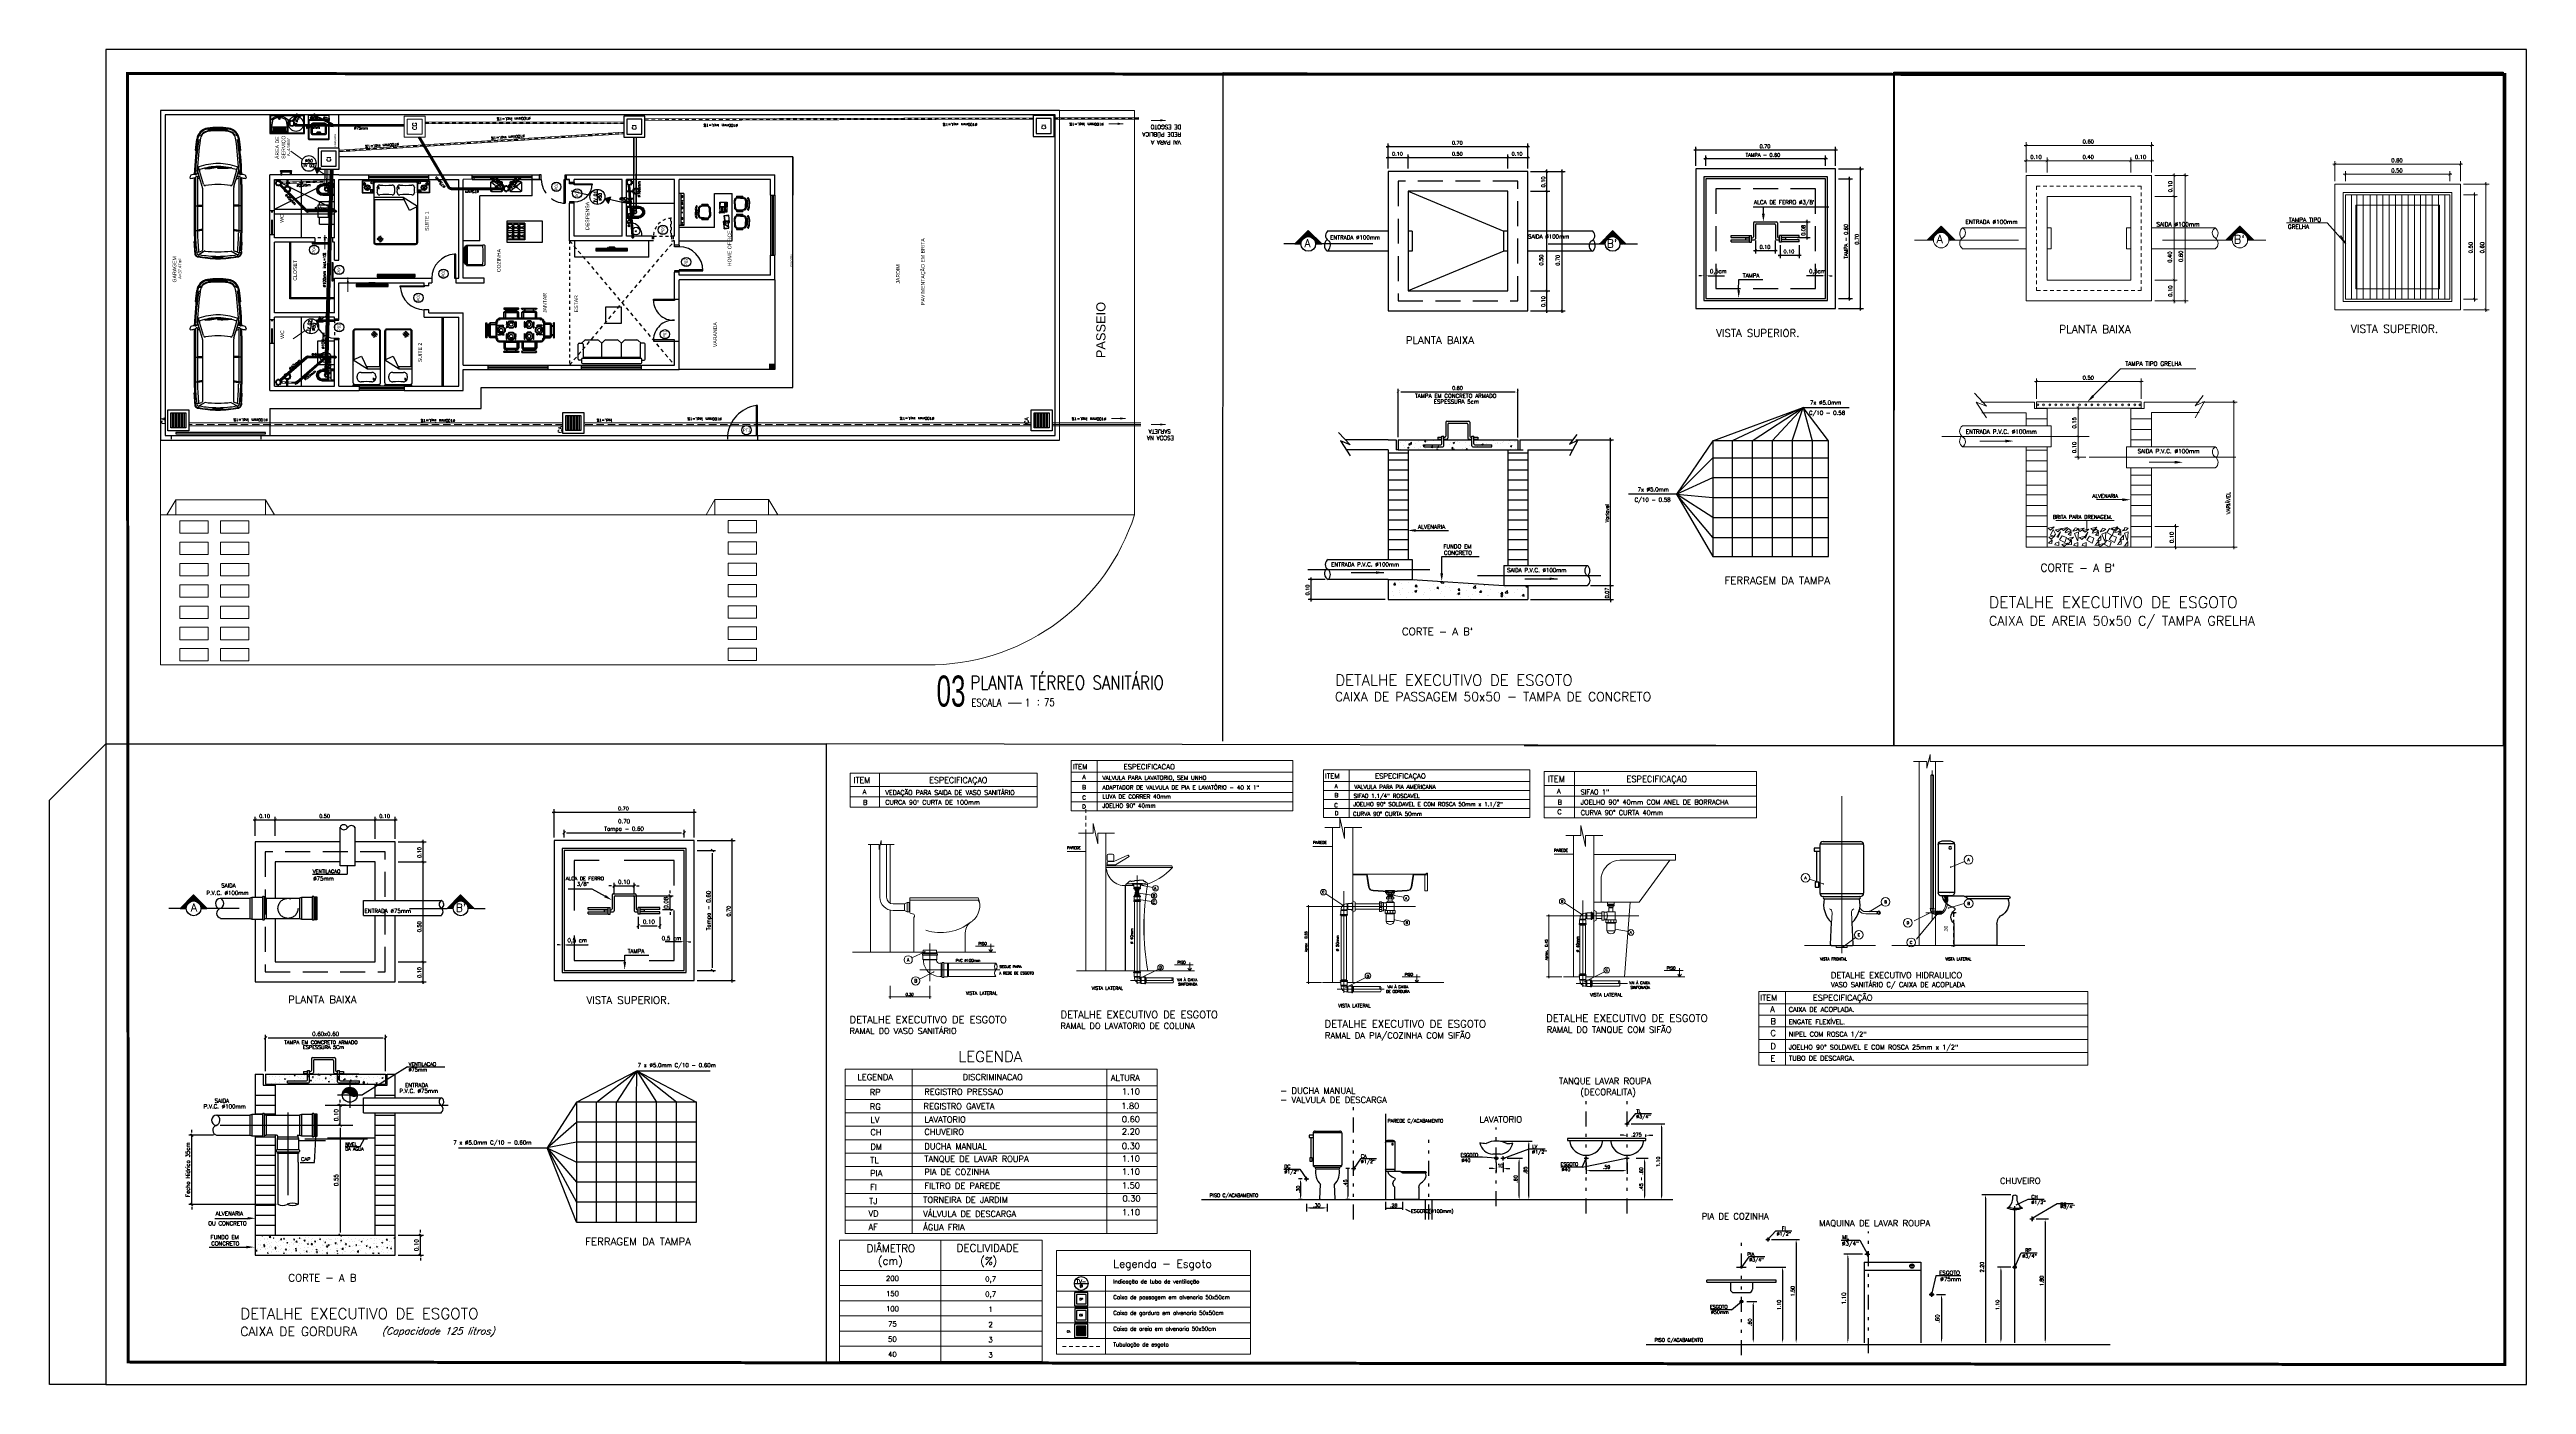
# Model space of a CAD drawing. Header units: millimetres. Extents: x 2426 to 2585, y 1215 to 1309.
# Drawn here: x 2502.2 to 2584.8, y 1215.8 to 1260.3 of the extents above; entities that cross this region are included whole.
import ezdxf
from ezdxf.enums import TextEntityAlignment as Align

# ---------------------------------------------------------------- set-up
doc = ezdxf.new("R2010")
doc.units = ezdxf.units.MM
for name, pattern in [('CENTER2', [28.575, 19.05, -3.175, 3.175, -3.175]), ('DASHDOT2', [12.7, 6.35, -3.175, 0, -3.175]), ('DASHED', [0.75, 0.5, -0.25]), ('DASHED2', [9.525, 6.35, -3.175]), ('DIVIDE', [1.25, 0.5, -0.25, 0, -0.25, 0, -0.25]), ('HIDDEN', [0.375, 0.25, -0.125]), ('HIDDEN2', [0.1875, 0.125, -0.0625])]:
    doc.linetypes.add(name, pattern=pattern)
for name, color, linetype in [('01', 1, 'Continuous'), ('02', 2, 'Continuous'), ('08', 8, 'Continuous'), ('A-PEN-08', 8, 'Continuous'), ('A-PEN-B', 5, 'Continuous'), ('A-PEN-C', 4, 'Continuous'), ('A-PEN-G', 3, 'Continuous'), ('A-PEN-M', 6, 'Continuous'), ('BANHO', 7, 'Continuous'), ('BANHO_COZINHA', 7, 'Continuous'), ('CERC02', 3, 'Continuous'), ('CONEXAO_ESGOTO', 7, 'Continuous'), ('COZINHA', 7, 'Continuous'), ('DETALHE_CONEXAO_EG', 3, 'Continuous'), ('DETALLHES_CAIXAS', 6, 'Continuous'), ('DETALLHES_ESGOTO', 3, 'Continuous'), ('DETALLHES_HIDRAULICO', 4, 'Continuous'), ('DIVERSOS', 4, 'Continuous'), ('HATCH', 8, 'Continuous'), ('LAYER8', 8, 'Continuous'), ('MOVEIS', 7, 'Continuous'), ('MÓVEIS', 7, 'Continuous'), ('PORTAS', 3, 'Continuous'), ('PROJEÇÃO', 8, 'HIDDEN2'), ('SIMBOLOS_SANITÁRIO', 4, 'Continuous'), ('TEXT', 2, 'Continuous'), ('TEXTO0', 7, 'Continuous'), ('TEXTO2', 3, 'Continuous'), ('TUBULAÇÃO_ESGOTO', 6, 'Continuous'), ('TUBULAÇÃO_HIDRÁULICA projeção', 5, 'DASHED2'), ('TXT_0', 7, 'Continuous'), ('TXT_1', 3, 'Continuous'), ('TXT_2', 6, 'Continuous')]:
    doc.layers.add(name, color=color, linetype=linetype)
for name, color, linetype, lineweight in [('E-TXT-G', 3, 'Continuous', 30), ('E-TXT-W', 7, 'Continuous', 15), ('E-TXT-Y', 2, 'Continuous', 40)]:
    doc.layers.add(name, color=color, linetype=linetype, lineweight=lineweight)
doc.styles.add('ADITIVOCAD', font='ROMANS.shx')
doc.styles.add('CARIMBO_DADOS', font='arial.ttf', dxfattribs={"height": 0.1})
doc.styles.add('REG140', font='romans.shx', dxfattribs={"width": 0.8, "height": 0.35})
doc.styles.add('REG80', font='romans.shx', dxfattribs={"width": 0.8, "height": 0.1})
doc.styles.add('ROMANS', font='romans', dxfattribs={"height": 0.1})
doc.styles.add('SANSSERIF', font='sas_____.pfb', dxfattribs={"height": 1})
doc.styles.add('SANSSERIF2', font='sanssb__.ttf', dxfattribs={"width": 0.8})
doc.dimstyles.get("Standard").update_dxf_attribs({"dimtxt": 0.18, "dimasz": 0.18, "dimexe": 0.18, "dimexo": 0.0625, "dimgap": 0.09, "dimtad": 0, "dimtih": 1, "dimtoh": 1, "dimdec": 4, "dimzin": 0, "dimdsep": 46, "dimtxsty": 'Standard', "dimcen": 0.09, "dimadec": 0, "dimazin": 0, "dimtfac": 1, "dimtdec": 4, "dimtofl": 0, "dimtmove": 2, "dimatfit": 3, "dimfxl": 0, "dimtolj": 1, "dimtzin": 0, "dimarcsym": 0})

# ---------------------------------------------------------------- blocks, each defined once
blk = doc.blocks.new('ADC_VASO_02L')
for p, q in [((-0.15, 0.923), (-0.15, 0.483)), ((-0.149, 0.93), (-0.001, 0.93)), ((-0.12, 0.953), (-0.03, 0.953)), ((0, 0.923), (0, 0.483)), ((-0.149, 0.484), (-0.001, 0.484)), ((-0.12, 0.453), (-0.03, 0.453)), ((-0.65, 0.447), (-0.25, 0.447)), ((-0.283, 0.43), (-0.65, 0.43)), ((-0.272, 0.43), (-0.635, 0.43)), ((-0.265, 0.433), (-0.253, 0.445)), ((-0.238, 0.451), (-0.045, 0.451)), ((-0.538, 0.196), (-0.538, 0)), ((-0.148, 0), (-0.148, 0.2)), ((-0.538, 0), (-0.148, 0))]:
    blk.add_line(p, q)
blk.add_circle((-0.111, 0.893), 0.0125)
for centre, radius, start, end in [((-0.12, 0.923), 0.03, 90, 180), ((-0.03, 0.923), 0.03, 0, 90), ((-0.12, 0.483), 0.03, 180, 270), ((-0.03, 0.483), 0.03, 270, 0), ((-0.65, 0.439), 0.0087, 90, 270), ((-0.526, 0.385), 0.121, 158.1254, 235.6637), ((-0.638, 0.196), 0.1, 0, 63.9707), ((-0.272, 0.44), 0.01, 270, 315), ((-0.238, 0.431), 0.02, 90, 135), ((-0.138, 0.333), 0.016, 93.8062, 233.8922), ((-0.193, 0.26), 0.075, 306.8699, 53.1301), ((-0.167, 0.476), 0.13, 282.0492, 346.3383), ((-0.045, 0.446), 0.005, 346.3383, 90)]:
    blk.add_arc(centre, radius, start, end)
blk = doc.blocks.new('ADC_VASO_02F')
for p, q in [((-0.195, 0.92), (-0.195, 0.48)), ((-0.193, 0.93), (0.203, 0.93)), ((-0.165, 0.95), (0.175, 0.95)), ((0.205, 0.92), (0.205, 0.48)), ((-0.195, 0.892), (-0.248, 0.892)), ((-0.248, 0.892), (-0.248, 0.862)), ((-0.248, 0.862), (-0.195, 0.862)), ((-0.223, 0.58), (-0.223, 0.862)), ((-0.195, 0.475), (0.205, 0.475)), ((-0.165, 0.45), (-0.156, 0.45)), ((-0.156, 0.45), (0.166, 0.45)), ((-0.156, 0.428), (0.166, 0.428)), ((0.166, 0.45), (0.175, 0.45)), ((-0.099, 0.01), (-0.09, 0.21)), ((-0.089, 0), (0.1, 0)), ((0.11, 0.01), (0.1, 0.21))]:
    blk.add_line(p, q)
blk.add_lwpolyline([(-0.206, 0.58), (-0.239, 0.58), (-0.239, 0.535), (-0.206, 0.535)], close=True)
for centre, radius, start, end in [((-0.165, 0.92), 0.03, 90, 180), ((0.175, 0.92), 0.03, 0, 90), ((-0.165, 0.48), 0.03, 180, 270), ((0.175, 0.48), 0.03, 270, 0), ((-0.155, 0.439), 0.0111, 95.7268, 264.2732), ((0.07, 0.377), 0.231, 167.3181, 226.3748), ((-0.059, 0.377), 0.231, 313.6252, 12.6819), ((0.165, 0.439), 0.0111, 275.7268, 84.2732), ((-0.089, 0.01), 0.01, 177.2737, 270), ((0.1, 0.01), 0.01, 270, 2.7263)]:
    blk.add_arc(centre, radius, start, end)
blk = doc.blocks.new('BOLA')
for p, q in [((-1.4, 0), (1.4, 0)), ((0, -1.4), (0, 1.4))]:
    blk.add_line(p, q)
blk.add_circle((0, 0), 0.452)
blk = doc.blocks.new('*D176')
at = {"layer": 'Defpoints', "color": 0, "transparency": 16777216}
for p in [(2565.281, 1231.528), (2565.721, 1231.528), (2565.174, 1230.432)]:
    blk.add_point(p, dxfattribs=at)
at = {"layer": 'PROJEÇÃO', "color": 7, "lineweight": -2, "transparency": 16777216}
blk.add_line((2565.721, 1230.492), (2565.721, 1231.468), dxfattribs=at)
at = {"layer": 'PROJEÇÃO', "color": 7, "lineweight": -2, "transparency": 16777216, "xscale": 0.06, "yscale": 0.06, "zscale": 0.06}
for p, rotation in [((2565.721, 1231.528), 90), ((2565.721, 1230.432), 270)]:
    blk.add_blockref('BOLA', p, dxfattribs=dict(at, rotation=rotation))
at = {"layer": 'PROJEÇÃO', "color": 3, "lineweight": 18, "transparency": 16777216, "insert": (2565.461, 1230.98), "char_height": 0.12, "attachment_point": 5, "rotation": 90}
blk.add_mtext('\\A1;.30', dxfattribs=at)
blk = doc.blocks.new('_ARCHTICK')
at = {"color": 0, "linetype": 'ByBlock', "const_width": 0.15}
blk.add_lwpolyline([(-0.5, -0.5), (0.5, 0.5)], dxfattribs=at)
blk = doc.blocks.new('AdS_It_Col2')
blk.add_line((-0.25, 0), (0.25, 0))
blk.add_circle((0, 0), 0.25)
at = {"flags": 8}
for tag, p in [('$EG', (0, 0.07)), ('$DIAM', (0, -0.091))]:
    blk.add_attdef(tag, text='', height=0.1, dxfattribs=at).set_placement(p, align=Align.MIDDLE)
blk = doc.blocks.new('Ads_ceg_cp50')
for points in [[(-0.35, -0.35), (0.35, -0.35), (0.35, 0.35), (-0.35, 0.35)], [(-0.25, -0.25), (0.25, -0.25), (0.25, 0.25), (-0.25, 0.25)]]:
    blk.add_lwpolyline(points, close=True)
at = {"flags": 8}
blk.add_attdef('$LABEL', text='', height=0.1, dxfattribs=at).set_placement((0, 0), align=Align.MIDDLE)
blk = doc.blocks.new('Ads_ceg_ca50b')
for p, q in [((-0.25, 0.2), (0.25, 0.2)), ((-0.25, 0.15), (0.25, 0.15)), ((-0.25, 0.1), (0.25, 0.1)), ((-0.25, 0.05), (0.25, 0.05)), ((-0.25, 0), (0.25, 0)), ((-0.25, -0.05), (0.25, -0.05)), ((-0.25, -0.1), (0.25, -0.1)), ((-0.25, -0.15), (0.25, -0.15)), ((-0.25, -0.2), (0.25, -0.2))]:
    blk.add_line(p, q)
for points in [[(-0.35, -0.35), (0.35, -0.35), (0.35, 0.35), (-0.35, 0.35)], [(-0.25, -0.25), (0.25, -0.25), (0.25, 0.25), (-0.25, 0.25)]]:
    blk.add_lwpolyline(points, close=True)
at = {"flags": 8}
blk.add_attdef('$LABEL', text='', height=0.1, dxfattribs=at).set_placement((-0.02, 0.46), align=Align.MIDDLE)
blk = doc.blocks.new('B')
at = {"layer": 'SIMBOLOS_SANITÁRIO'}
for points in [[(1659.06, 1303.284), (1659.76, 1303.284), (1659.76, 1303.984), (1659.06, 1303.984)], [(1659.16, 1303.384), (1659.66, 1303.384), (1659.66, 1303.884), (1659.16, 1303.884)]]:
    blk.add_lwpolyline(points, close=True, dxfattribs=at)
at = {"layer": 'SIMBOLOS_SANITÁRIO', "style": 'ROMANS'}
blk.add_text('CI', height=0.135, dxfattribs=at).set_placement((1659.302, 1303.565))
blk = doc.blocks.new('AA')
at = {"layer": 'SIMBOLOS_SANITÁRIO'}
for p, q in [((1657.006, 1303.836), (1657.506, 1303.836)), ((1657.006, 1303.786), (1657.506, 1303.786)), ((1657.006, 1303.736), (1657.506, 1303.736)), ((1657.006, 1303.686), (1657.506, 1303.686)), ((1657.006, 1303.636), (1657.506, 1303.636)), ((1657.006, 1303.586), (1657.506, 1303.586)), ((1657.006, 1303.536), (1657.506, 1303.536)), ((1657.006, 1303.486), (1657.506, 1303.486)), ((1657.006, 1303.436), (1657.506, 1303.436))]:
    blk.add_line(p, q, dxfattribs=at)
for points in [[(1656.906, 1303.986), (1657.606, 1303.986), (1657.606, 1303.286), (1656.906, 1303.286)], [(1657.006, 1303.886), (1657.506, 1303.886), (1657.506, 1303.386), (1657.006, 1303.386)]]:
    blk.add_lwpolyline(points, close=True, dxfattribs=at)
blk = doc.blocks.new('Ads_egD_js100x50-p')
for p, q in [((0.08, 0.05), (-0.01, 0.05)), ((-0.01, 0.05), (-0.01, -0.05)), ((0.08, 0.05), (0.08, -0.05)), ((0.09, 0.05), (0.08, 0.05)), ((0.09, 0.05), (0.09, -0.05)), ((0.09, 0.05), (0.12, 0.05)), ((0.12, 0.06), (0.13, 0.06)), ((0.12, 0.05), (0.12, -0.05)), ((0.13, 0.05), (0.13, -0.05)), ((0.13, 0.05), (0.14, 0.05)), ((0.14, 0.05), (0.14, -0.05)), ((0.01, -0.05), (-0.01, -0.05)), ((0.01, -0.05), (0.03, -0.04)), ((0.05, -0.09), (0.01, -0.05)), ((0.09, -0.05), (0.04, -0.03)), ((0.09, -0.05), (0.05, -0.09)), ((0.09, -0.05), (0.05, -0.09)), ((0.05, -0.09), (0.05, -0.09)), ((0.06, -0.1), (0.05, -0.09)), ((0.06, -0.1), (0.1, -0.06)), ((0.06, -0.11), (0.06, -0.1)), ((0.07, -0.11), (0.11, -0.07)), ((0.07, -0.11), (0.11, -0.07)), ((0.07, -0.11), (0.07, -0.11)), ((0.09, -0.05), (0.12, -0.05)), ((0.1, -0.06), (0.09, -0.06)), ((0.11, -0.06), (0.1, -0.06)), ((0.11, -0.07), (0.11, -0.07)), ((0.12, -0.06), (0.13, -0.06)), ((0.13, -0.05), (0.14, -0.05))]:
    blk.add_line(p, q)
for centre, radius, start, end in [((0.12, 0.05), 0.00327, 90, 180), ((0.13, 0.05), 0.00327, 360, 90), ((0.03, -0.04), 0.00967, 70.3419, 135.1365), ((0.06, -0.1), 0.00219, 135, 225), ((0.07, -0.1), 0.00219, 225, 315), ((0.09, -0.05), 0.00147, 90, 225), ((0.1, -0.06), 0.00219, 45, 135), ((0.1, -0.07), 0.00219, 315, 45), ((0.12, -0.05), 0.00327, 180, 270), ((0.13, -0.05), 0.00327, 270, 0)]:
    blk.add_arc(centre, radius, start, end)
blk = doc.blocks.new('Adh_BalaoAf')
for p, q in [((0, 0), (0.65, 0)), ((1.8, 0), (1.15, 0))]:
    blk.add_line(p, q)
blk.add_circle((0.9, 0), 0.25)
blk = doc.blocks.new('Ads_egD_cxs150x150x50-p')
for p, q in [((-0.095, 0.022), (-0.071, 0.022)), ((-0.095, -0.022), (-0.095, 0.022)), ((-0.083, 0.051), (-0.051, 0.083)), ((-0.083, 0.051), (-0.066, 0.034)), ((-0.051, 0.083), (-0.034, 0.066)), ((-0.022, 0.095), (-0.022, 0.071)), ((-0.022, 0.095), (0.022, 0.095)), ((0.022, 0.095), (0.022, 0.071)), ((0.051, 0.083), (0.034, 0.066)), ((0.051, 0.083), (0.083, 0.051)), ((0.083, 0.051), (0.066, 0.034)), ((0.112, 0.027), (0.069, 0.027)), ((0.112, 0.029), (0.112, -0.029)), ((0.118, 0.031), (0.115, 0.031)), ((0.12, 0.029), (0.12, -0.029)), ((0.127, 0.027), (0.12, 0.027)), ((0.127, 0.027), (0.127, -0.027)), ((-0.095, -0.022), (-0.071, -0.022)), ((-0.083, -0.051), (-0.066, -0.034)), ((-0.051, -0.083), (-0.083, -0.051)), ((-0.051, -0.083), (-0.034, -0.066)), ((-0.022, -0.095), (-0.022, -0.071)), ((0.022, -0.095), (-0.022, -0.095)), ((0.022, -0.095), (0.022, -0.071)), ((0.051, -0.083), (0.034, -0.066)), ((0.083, -0.051), (0.051, -0.083)), ((0.083, -0.051), (0.066, -0.034)), ((0.112, -0.027), (0.069, -0.027)), ((0.118, -0.031), (0.115, -0.031)), ((0.127, -0.027), (0.12, -0.027))]:
    blk.add_line(p, q)
for radius in [0.074, 0.072]:
    blk.add_circle((0, 0), radius)
for centre, start, end in [((0.115, 0.029), 90, 180), ((0.118, 0.029), 360, 90), ((0.115, -0.029), 180, 270), ((0.118, -0.029), 270, 0)]:
    blk.add_arc(centre, 0.00245, start, end)
blk = doc.blocks.new('Ads_egD_90j100-s')
for p, q in [((0.027, 0.05), (0.059, 0.05)), ((0.059, -0.05), (0.059, 0.05)), ((0.027, -0.05), (0.059, -0.05))]:
    blk.add_line(p, q)
for radius in [0.0565, 0.05]:
    blk.add_circle((0, 0), radius)
blk = doc.blocks.new('Adh_Afn')
blk.add_line((-0.25, 0), (0.25, 0))
blk.add_circle((0, 0), 0.25)
at = {"flags": 8}
for tag, p in [('$AF', (0, 0.07)), ('$DIAM', (0, -0.091))]:
    blk.add_attdef(tag, text='', height=0.1, dxfattribs=at).set_placement(p, align=Align.MIDDLE)
blk = doc.blocks.new('Ads_egD_90j40-d')
for p, q in [((0, 0.02), (0.01, 0.02)), ((0.01, 0.02), (0.017, 0.02)), ((0.019, 0.021), (0.017, 0.02)), ((0.017, 0.02), (0.017, -0.02)), ((0.032, 0.021), (0.019, 0.021)), ((0.019, -0.021), (0.019, 0.021)), ((0.034, 0.022), (0.032, 0.021)), ((0.032, 0.021), (0.032, -0.021)), ((0.034, 0.022), (0.034, -0.022)), ((0.038, 0.022), (0.034, 0.022)), ((0.038, 0.022), (0.038, -0.022)), ((0, -0.02), (0.01, -0.02)), ((0.01, -0.02), (0.017, -0.02)), ((0.019, -0.021), (0.017, -0.02)), ((0.032, -0.021), (0.019, -0.021)), ((0.034, -0.022), (0.032, -0.021)), ((0.038, -0.022), (0.034, -0.022))]:
    blk.add_line(p, q)
for radius, start, end in [(0.0223, 64.62318, 295.37682), (0.0202, 90, 270)]:
    blk.add_arc((0, 0), radius, start, end)
blk = doc.blocks.new('Ads_egD_90j40-s')
for p, q in [((0.01, 0.02), (0.017, 0.02)), ((0.019, 0.021), (0.017, 0.02)), ((0.017, 0.02), (0.017, 0.014)), ((0.019, 0.012), (0.019, 0.021)), ((0.032, 0.021), (0.019, 0.021)), ((0.034, 0.022), (0.032, 0.021)), ((0.032, 0.021), (0.032, -0.021)), ((0.038, 0.022), (0.034, 0.022)), ((0.034, 0.022), (0.034, -0.022)), ((0.038, 0.022), (0.038, -0.022)), ((0.01, -0.02), (0.017, -0.02)), ((0.017, -0.02), (0.017, -0.014)), ((0.019, -0.021), (0.017, -0.02)), ((0.019, -0.012), (0.019, -0.021)), ((0.032, -0.021), (0.019, -0.021)), ((0.034, -0.022), (0.032, -0.021)), ((0.038, -0.022), (0.034, -0.022))]:
    blk.add_line(p, q)
for radius in [0.0223, 0.0184]:
    blk.add_circle((0, 0), radius)
blk = doc.blocks.new('Ads_egD_45j40-p')
for p, q in [((-0.032, 0), (-0.03, 0)), ((-0.03, 0), (-0.021, 0.009)), ((0, -0.03), (-0.03, 0)), ((0.009, -0.021), (-0.021, 0.009)), ((-0.021, 0.009), (-0.02, 0.009)), ((-0.02, 0.009), (0.008, -0.019)), ((0.009, 0.021), (0.008, 0.02)), ((0.008, -0.019), (0.008, 0.02)), ((0.022, 0.021), (0.009, 0.021)), ((0.009, 0.021), (0.009, -0.021)), ((0.023, 0.022), (0.022, 0.021)), ((0.022, 0.021), (0.022, -0.021)), ((0.027, 0.022), (0.023, 0.022)), ((0.023, 0.022), (0.023, -0.022)), ((0.027, -0.022), (0.027, 0.022)), ((-0.035, -0.003), (-0.032, 0)), ((-0.003, -0.035), (-0.035, -0.003)), ((0, -0.032), (-0.032, 0)), ((-0.003, -0.035), (0, -0.032)), ((0, -0.03), (0.009, -0.021)), ((0, -0.032), (0, -0.03)), ((0.008, -0.019), (0.009, -0.021)), ((0.022, -0.021), (0.009, -0.021)), ((0.023, -0.022), (0.022, -0.021)), ((0.027, -0.022), (0.023, -0.022))]:
    blk.add_line(p, q)
blk.add_arc((0.015, -0.036), 0.0572, 97.4168, 127.5832)
blk = doc.blocks.new('*X112')
at = {"color": 0}
for p, q in [((189.81, 137.78), (190.14, 138.11)), ((189.82, 137.85), (190.07, 138.1)), ((189.87, 137.95), (189.97, 138.05)), ((189.91, 137.83), (190.18, 138.1)), ((189.98, 137.85), (190.18, 138.05)), ((190.03, 137.85), (190.18, 138)), ((190.07, 137.84), (190.18, 137.94)), ((190.11, 137.82), (190.18, 137.89)), ((190.14, 137.8), (190.18, 137.84)), ((190.17, 137.78), (190.18, 137.78)), ((190.18, 138.1), (190.19, 138.12)), ((190.18, 138.05), (190.24, 138.11)), ((190.18, 138), (190.29, 138.1)), ((190.18, 137.94), (190.32, 138.09)), ((190.18, 137.89), (190.36, 138.07)), ((190.18, 137.84), (190.39, 138.05)), ((190.18, 137.78), (190.42, 138.03)), ((190.2, 137.75), (190.45, 138)), ((190.23, 137.72), (190.24, 137.74)), ((190.24, 137.74), (190.48, 137.97)), ((190.26, 137.7), (190.3, 137.74)), ((190.29, 137.69), (190.35, 137.74)), ((190.3, 137.74), (190.5, 137.94)), ((190.33, 137.67), (190.4, 137.74)), ((190.35, 137.74), (190.52, 137.91)), ((190.38, 137.67), (190.46, 137.74)), ((190.4, 137.74), (190.53, 137.87)), ((190.43, 137.67), (190.51, 137.74)), ((190.46, 137.74), (190.55, 137.83)), ((190.5, 137.68), (190.56, 137.74)), ((190.51, 137.74), (190.55, 137.79))]:
    blk.add_line(p, q, dxfattribs=at)
blk = doc.blocks.new('*X113')
at = {"color": 0}
for p, q in [((101.59, 65.457), (101.923, 65.79)), ((101.608, 65.457), (101.932, 65.781)), ((101.626, 65.457), (101.941, 65.772)), ((101.643, 65.457), (101.95, 65.763)), ((101.661, 65.457), (101.958, 65.755)), ((101.797, 65.593), (101.76, 65.63)), ((101.807, 65.601), (101.769, 65.639)), ((101.817, 65.609), (101.778, 65.648)), ((101.827, 65.615), (101.787, 65.656)), ((101.839, 65.622), (101.795, 65.665)), ((101.851, 65.627), (101.804, 65.674)), ((101.864, 65.632), (101.813, 65.683)), ((101.878, 65.636), (101.822, 65.692)), ((101.892, 65.639), (101.831, 65.701)), ((101.908, 65.641), (101.84, 65.709)), ((101.847, 65.626), (101.967, 65.746)), ((101.925, 65.641), (101.848, 65.718)), ((101.944, 65.64), (101.857, 65.727)), ((101.966, 65.636), (101.866, 65.736)), ((101.874, 65.635), (101.976, 65.737)), ((101.993, 65.627), (101.875, 65.745)), ((102.035, 65.602), (101.884, 65.754)), ((102.198, 65.457), (101.893, 65.762)), ((101.897, 65.64), (101.985, 65.728)), ((102.216, 65.457), (101.901, 65.771)), ((102.233, 65.457), (101.91, 65.78)), ((101.916, 65.641), (101.994, 65.719)), ((102.251, 65.457), (101.919, 65.789)), ((101.933, 65.641), (102.003, 65.71)), ((101.949, 65.639), (102.011, 65.702)), ((101.964, 65.636), (102.02, 65.693)), ((101.978, 65.633), (102.029, 65.684)), ((101.991, 65.628), (102.038, 65.675)), ((102.003, 65.622), (102.047, 65.666)), ((102.015, 65.616), (102.056, 65.657)), ((102.025, 65.609), (102.065, 65.649)), ((102.036, 65.602), (102.073, 65.64)), ((102.045, 65.594), (102.082, 65.631)), ((101.597, 65.457), (101.592, 65.462)), ((101.615, 65.457), (101.601, 65.471)), ((101.632, 65.457), (101.61, 65.48)), ((101.65, 65.457), (101.619, 65.488)), ((101.668, 65.457), (101.627, 65.497)), ((101.685, 65.457), (101.636, 65.506)), ((101.703, 65.457), (101.645, 65.515)), ((101.721, 65.457), (101.654, 65.524)), ((101.737, 65.458), (101.663, 65.533)), ((101.738, 65.475), (101.672, 65.541)), ((101.679, 65.457), (101.753, 65.531)), ((101.74, 65.49), (101.68, 65.55)), ((101.744, 65.505), (101.689, 65.559)), ((101.696, 65.457), (101.744, 65.504)), ((101.748, 65.518), (101.698, 65.568)), ((101.753, 65.531), (101.707, 65.577)), ((101.714, 65.457), (101.739, 65.482)), ((101.759, 65.543), (101.716, 65.586)), ((101.765, 65.554), (101.725, 65.594)), ((101.732, 65.457), (101.737, 65.463)), ((101.772, 65.565), (101.733, 65.603)), ((101.78, 65.575), (101.742, 65.612)), ((101.788, 65.584), (101.751, 65.621)), ((102.054, 65.585), (102.091, 65.622)), ((102.062, 65.576), (102.1, 65.613)), ((102.18, 65.457), (102.067, 65.571)), ((102.07, 65.566), (102.109, 65.604)), ((102.077, 65.555), (102.118, 65.595)), ((102.084, 65.544), (102.126, 65.587)), ((102.09, 65.532), (102.135, 65.578)), ((102.163, 65.457), (102.092, 65.528)), ((102.095, 65.52), (102.144, 65.569)), ((102.099, 65.506), (102.153, 65.56)), ((102.145, 65.457), (102.1, 65.502)), ((102.102, 65.492), (102.162, 65.551)), ((102.127, 65.457), (102.104, 65.48)), ((102.105, 65.477), (102.171, 65.542)), ((102.106, 65.46), (102.179, 65.534)), ((102.109, 65.457), (102.106, 65.461)), ((102.121, 65.457), (102.188, 65.525)), ((102.138, 65.457), (102.197, 65.516)), ((102.156, 65.457), (102.206, 65.507)), ((102.174, 65.457), (102.215, 65.498)), ((102.191, 65.457), (102.224, 65.489)), ((102.209, 65.457), (102.232, 65.481)), ((102.227, 65.457), (102.241, 65.472)), ((102.244, 65.457), (102.25, 65.463))]:
    blk.add_line(p, q, dxfattribs=at)
blk = doc.blocks.new('ADS_DET_CG125L')
at = {"layer": 'DETALLHES_CAIXAS'}
for p, q in [((0.989, 2.471), (0.565, 2.471)), ((0.565, 2.471), (0.565, 2.193)), ((0.665, 2.371), (0.665, 2.189)), ((0.989, 2.371), (0.665, 2.371)), ((1.265, 2.471), (1.064, 2.471)), ((1.165, 2.371), (1.064, 2.371)), ((1.165, 2.178), (1.165, 2.371)), ((1.265, 2.178), (1.265, 2.471)), ((2.109, 2.428), (2.109, 1.828)), ((2.709, 2.428), (2.109, 2.428)), ((2.709, 1.828), (2.709, 2.428)), ((0.565, 2.085), (0.565, 1.771)), ((0.665, 2.089), (0.665, 1.871)), ((1.165, 1.871), (1.165, 2.103)), ((1.265, 1.771), (1.265, 2.103)), ((0.665, 1.871), (1.165, 1.871)), ((0.565, 1.771), (1.265, 1.771)), ((2.109, 1.828), (2.709, 1.828)), ((0.565, 1.31), (0.565, 1.109)), ((0.565, 1.31), (0.605, 1.31)), ((0.605, 1.31), (0.605, 1.255)), ((0.605, 1.255), (0.665, 1.255)), ((0.617, 1.31), (1.073, 1.31)), ((0.617, 1.31), (0.617, 1.26)), ((0.617, 1.26), (1.073, 1.26)), ((0.665, 1.255), (0.665, 1.105)), ((0.982, 1.26), (1.217, 1.26)), ((0.992, 1.31), (1.217, 1.31)), ((1.165, 1.192), (1.165, 1.255)), ((1.165, 1.255), (1.225, 1.255)), ((1.217, 1.31), (1.217, 1.26)), ((1.225, 1.31), (1.265, 1.31)), ((1.225, 1.255), (1.225, 1.31)), ((1.265, 1.192), (1.265, 1.31)), ((0.565, 1.205), (0.665, 1.205)), ((0.565, 1.155), (0.665, 1.155)), ((1.165, 1.205), (1.265, 1.205)), ((1.165, 0.505), (1.165, 1.117)), ((1.265, 0.405), (1.265, 1.117)), ((2.172, 1.17), (2.172, 0.57)), ((2.772, 1.17), (2.172, 1.17)), ((2.272, 0.57), (2.272, 1.17)), ((2.372, 0.57), (2.372, 1.17)), ((2.472, 0.57), (2.472, 1.17)), ((2.572, 0.57), (2.572, 1.17)), ((2.672, 0.57), (2.672, 1.17)), ((2.772, 0.57), (2.772, 1.17)), ((0.565, 1.001), (0.565, 0.405)), ((0.565, 0.996), (0.665, 0.996)), ((0.61, 1.112), (0.665, 1.112)), ((0.665, 1.005), (0.665, 0.505)), ((1.165, 1.105), (1.265, 1.105)), ((1.165, 1.055), (1.265, 1.055)), ((1.165, 1.005), (1.265, 1.005)), ((2.772, 1.07), (2.172, 1.07)), ((0.565, 0.955), (0.665, 0.955)), ((0.565, 0.905), (0.665, 0.905)), ((1.165, 0.955), (1.265, 0.955)), ((1.165, 0.905), (1.265, 0.905)), ((2.772, 0.97), (2.172, 0.97)), ((2.772, 0.87), (2.172, 0.87)), ((0.565, 0.855), (0.665, 0.855)), ((0.565, 0.805), (0.665, 0.805)), ((0.565, 0.755), (0.665, 0.755)), ((1.165, 0.855), (1.265, 0.855)), ((1.165, 0.805), (1.265, 0.805)), ((1.165, 0.755), (1.265, 0.755)), ((2.772, 0.77), (2.172, 0.77)), ((0.565, 0.705), (0.665, 0.705)), ((0.565, 0.655), (0.665, 0.655)), ((1.165, 0.705), (1.265, 0.705)), ((1.165, 0.655), (1.265, 0.655)), ((2.772, 0.67), (2.172, 0.67)), ((0.565, 0.605), (0.665, 0.605)), ((0.565, 0.555), (0.665, 0.555)), ((0.565, 0.505), (1.265, 0.505)), ((1.165, 0.605), (1.265, 0.605)), ((1.165, 0.555), (1.265, 0.555)), ((2.172, 0.57), (2.772, 0.57)), ((0.565, 0.405), (1.265, 0.405))]:
    blk.add_line(p, q, dxfattribs=at)
at = {"layer": 'TXT_0', "linetype": 'ByBlock'}
for p, q in [((2.049, 2.62), (2.769, 2.62)), ((2.059, 2.493), (2.059, 2.635)), ((2.759, 2.493), (2.759, 2.635)), ((0.555, 2.582), (0.675, 2.582)), ((0.565, 2.501), (0.565, 2.597)), ((0.655, 2.582), (1.175, 2.582)), ((0.665, 2.501), (0.665, 2.597)), ((0.665, 2.501), (0.665, 2.597)), ((1.155, 2.582), (1.275, 2.582)), ((1.165, 2.486), (1.165, 2.597)), ((1.165, 2.486), (1.165, 2.597)), ((1.265, 2.486), (1.265, 2.597)), ((1.404, 2.361), (1.404, 2.481)), ((2.116, 2.523), (2.103, 2.51)), ((2.109, 2.493), (2.109, 2.532)), ((2.122, 2.517), (2.696, 2.517)), ((2.703, 2.51), (2.716, 2.523)), ((2.709, 2.493), (2.709, 2.532)), ((2.774, 2.478), (2.965, 2.478)), ((2.95, 1.768), (2.95, 2.488)), ((1.28, 2.471), (1.419, 2.471)), ((1.28, 2.371), (1.419, 2.371)), ((1.28, 2.371), (1.419, 2.371)), ((1.404, 1.861), (1.404, 2.381)), ((2.774, 2.428), (2.866, 2.428)), ((2.857, 2.422), (2.844, 2.435)), ((2.851, 1.841), (2.851, 2.415)), ((2.346, 2.251), (2.333, 2.251)), ((2.353, 2.244), (2.366, 2.257)), ((2.359, 2.209), (2.359, 2.266)), ((2.359, 2.251), (2.459, 2.251)), ((2.466, 2.257), (2.453, 2.244)), ((2.459, 2.208), (2.459, 2.266)), ((2.472, 2.251), (2.485, 2.251)), ((2.458, 2.202), (2.654, 2.202)), ((2.602, 2.133), (2.654, 2.133)), ((2.633, 2.208), (2.646, 2.195)), ((2.646, 2.126), (2.633, 2.139)), ((2.639, 2.215), (2.639, 2.228)), ((2.639, 2.133), (2.639, 2.202)), ((2.639, 2.12), (2.639, 2.107)), ((2.486, 2.058), (2.473, 2.045)), ((2.479, 2.097), (2.479, 2.037)), ((2.492, 2.052), (2.575, 2.052)), ((2.581, 2.045), (2.594, 2.058)), ((2.588, 2.096), (2.588, 2.037)), ((1.28, 1.871), (1.419, 1.871)), ((1.28, 1.871), (1.419, 1.871)), ((1.404, 1.761), (1.404, 1.881)), ((2.087, 1.956), (2.075, 1.956)), ((2.121, 1.956), (2.23, 1.956)), ((2.23, 1.956), (2.228, 1.956)), ((2.685, 1.972), (2.615, 1.972)), ((2.697, 1.972), (2.685, 1.972)), ((2.731, 1.972), (2.743, 1.972)), ((1.28, 1.771), (1.419, 1.771)), ((2.774, 1.828), (2.866, 1.828)), ((2.774, 1.778), (2.965, 1.778)), ((2.844, 1.835), (2.857, 1.822)), ((0.623, 1.498), (0.61, 1.485)), ((0.617, 1.325), (0.617, 1.506)), ((0.63, 1.491), (1.204, 1.491)), ((1.21, 1.485), (1.223, 1.498)), ((1.217, 1.325), (1.217, 1.506)), ((1.02, 1.155), (0.975, 1.155)), ((0.983, 1.161), (0.996, 1.148)), ((0.99, 1.168), (0.99, 1.181)), ((0.99, 1.055), (0.99, 1.155)), ((0.357, 1.005), (0.233, 1.005)), ((0.241, 1.011), (0.254, 0.998)), ((0.248, 1.018), (0.248, 1.031)), ((0.248, 0.659), (0.248, 1.005)), ((0.978, 1.055), (1.005, 1.055)), ((0.978, 1.055), (1.005, 1.055)), ((0.996, 1.048), (0.983, 1.061)), ((0.996, 1.048), (0.983, 1.061)), ((0.99, 1.042), (0.99, 0.518)), ((0.99, 1.042), (0.99, 1.029)), ((0.67, 0.659), (0.233, 0.659)), ((0.254, 0.652), (0.241, 0.665)), ((0.248, 0.646), (0.248, 0.633)), ((0.983, 0.511), (0.996, 0.498)), ((0.988, 0.505), (1.005, 0.505)), ((1.28, 0.505), (1.406, 0.505)), ((1.384, 0.511), (1.397, 0.498)), ((1.391, 0.518), (1.391, 0.531)), ((1.391, 0.405), (1.391, 0.505)), ((1.28, 0.405), (1.406, 0.405)), ((1.397, 0.398), (1.384, 0.411)), ((1.391, 0.392), (1.391, 0.379))]:
    blk.add_line(p, q, dxfattribs=at)
at = {"layer": 'TXT_0'}
for p, q in [((0.565, 2.582), (0.665, 2.582)), ((0.989, 2.351), (0.989, 2.544)), ((1.064, 2.351), (1.064, 2.544)), ((2.059, 2.478), (2.059, 1.778)), ((2.759, 2.478), (2.059, 2.478)), ((2.759, 1.778), (2.759, 2.478)), ((2.099, 2.438), (2.099, 1.818)), ((2.719, 2.438), (2.099, 2.438)), ((2.719, 1.818), (2.719, 2.438)), ((0.851, 2.31), (1.025, 2.31)), ((1.064, 2.351), (0.989, 2.351)), ((1.025, 2.351), (1.025, 2.31)), ((2.249, 2.234), (2.129, 2.234)), ((2.317, 2.198), (2.249, 2.234)), ((0.548, 2.193), (0.548, 2.085)), ((0.796, 2.193), (0.796, 2.085)), ((1.106, 2.178), (1.496, 2.178)), ((1.106, 2.103), (1.106, 2.178)), ((2.309, 2.132), (2.309, 2.122)), ((2.309, 2.132), (2.329, 2.132)), ((2.309, 2.122), (2.329, 2.122)), ((2.329, 2.144), (2.339, 2.144)), ((2.329, 2.11), (2.329, 2.144)), ((2.329, 2.11), (2.339, 2.11)), ((2.339, 2.11), (2.339, 2.144)), ((2.339, 2.132), (2.344, 2.132)), ((2.339, 2.122), (2.354, 2.122)), ((2.349, 2.207), (2.349, 2.137)), ((2.354, 2.212), (2.464, 2.212)), ((2.359, 2.197), (2.359, 2.127)), ((2.364, 2.202), (2.454, 2.202)), ((2.459, 2.197), (2.459, 2.127)), ((2.464, 2.122), (2.479, 2.122)), ((2.469, 2.207), (2.469, 2.137)), ((2.474, 2.132), (2.479, 2.132)), ((2.489, 2.144), (2.479, 2.144)), ((2.479, 2.11), (2.479, 2.144)), ((2.489, 2.11), (2.479, 2.11)), ((2.489, 2.11), (2.489, 2.144)), ((2.509, 2.132), (2.489, 2.132)), ((2.509, 2.122), (2.489, 2.122)), ((2.509, 2.132), (2.509, 2.122)), ((1.106, 2.103), (1.496, 2.103)), ((2.413, 1.905), (2.533, 1.905)), ((2.413, 1.871), (2.413, 1.905)), ((2.059, 1.778), (2.759, 1.778)), ((2.099, 1.818), (2.719, 1.818)), ((0.847, 1.388), (0.847, 1.329)), ((0.852, 1.393), (0.962, 1.393)), ((0.857, 1.378), (0.857, 1.319)), ((0.862, 1.383), (0.952, 1.383)), ((0.957, 1.378), (0.957, 1.319)), ((0.967, 1.388), (0.967, 1.329)), ((0.62, 1.261), (0.62, 1.261)), ((0.621, 1.291), (0.621, 1.291)), ((0.629, 1.309), (0.629, 1.309)), ((0.638, 1.3), (0.638, 1.3)), ((0.641, 1.259), (0.642, 1.26)), ((0.642, 1.259), (0.642, 1.26)), ((0.649, 1.264), (0.649, 1.264)), ((0.652, 1.3), (0.652, 1.3)), ((0.662, 1.281), (0.662, 1.281)), ((0.667, 1.268), (0.667, 1.268)), ((0.668, 1.298), (0.668, 1.298)), ((0.685, 1.284), (0.685, 1.284)), ((0.686, 1.298), (0.686, 1.298)), ((0.687, 1.268), (0.687, 1.268)), ((0.697, 1.262), (0.697, 1.262)), ((0.701, 1.309), (0.701, 1.309)), ((0.705, 1.309), (0.705, 1.309)), ((0.711, 1.286), (0.717, 1.289)), ((0.711, 1.286), (0.715, 1.283)), ((0.712, 1.273), (0.712, 1.273)), ((0.713, 1.303), (0.713, 1.303)), ((0.715, 1.308), (0.715, 1.308)), ((0.715, 1.283), (0.717, 1.289)), ((0.719, 1.289), (0.719, 1.289)), ((0.727, 1.267), (0.727, 1.277)), ((0.727, 1.277), (0.822, 1.277)), ((0.727, 1.267), (0.832, 1.267)), ((0.734, 1.296), (0.734, 1.296)), ((0.739, 1.277), (0.739, 1.277)), ((0.745, 1.26), (0.745, 1.26)), ((0.752, 1.261), (0.752, 1.261)), ((0.759, 1.28), (0.759, 1.28)), ((0.76, 1.304), (0.764, 1.309)), ((0.76, 1.304), (0.765, 1.304)), ((0.763, 1.306), (0.763, 1.306)), ((0.765, 1.304), (0.764, 1.309)), ((0.775, 1.264), (0.775, 1.264)), ((0.776, 1.296), (0.776, 1.296)), ((0.782, 1.294), (0.782, 1.294)), ((0.792, 1.286), (0.792, 1.286)), ((0.798, 1.299), (0.798, 1.299)), ((0.805, 1.287), (0.805, 1.287)), ((0.807, 1.324), (0.827, 1.324)), ((0.807, 1.324), (0.807, 1.314)), ((0.807, 1.314), (0.827, 1.314)), ((0.809, 1.268), (0.809, 1.268)), ((0.81, 1.263), (0.81, 1.263)), ((0.811, 1.304), (0.811, 1.304)), ((0.824, 1.299), (0.829, 1.304)), ((0.824, 1.299), (0.83, 1.298)), ((0.827, 1.329), (0.837, 1.329)), ((0.827, 1.282), (0.827, 1.329)), ((0.83, 1.298), (0.829, 1.304)), ((0.83, 1.292), (0.83, 1.292)), ((0.833, 1.304), (0.833, 1.304)), ((0.837, 1.272), (0.837, 1.329)), ((0.837, 1.324), (0.842, 1.324)), ((0.837, 1.314), (0.852, 1.314)), ((0.84, 1.279), (0.847, 1.281)), ((0.84, 1.279), (0.844, 1.277)), ((0.844, 1.295), (0.844, 1.295)), ((0.845, 1.277), (0.847, 1.281)), ((0.85, 1.292), (0.85, 1.292)), ((0.852, 1.296), (0.854, 1.299)), ((0.852, 1.294), (0.855, 1.294)), ((0.855, 1.294), (0.854, 1.299)), ((0.857, 1.27), (0.857, 1.27)), ((0.858, 1.305), (0.858, 1.305)), ((0.858, 1.3), (0.858, 1.3)), ((0.859, 1.302), (0.859, 1.302)), ((0.866, 1.276), (0.866, 1.276)), ((0.868, 1.301), (0.868, 1.301)), ((0.877, 1.309), (0.881, 1.311)), ((0.877, 1.309), (0.882, 1.306)), ((0.878, 1.29), (0.878, 1.29)), ((0.882, 1.306), (0.883, 1.311)), ((0.882, 1.307), (0.885, 1.311)), ((0.882, 1.307), (0.89, 1.306)), ((0.884, 1.284), (0.884, 1.284)), ((0.887, 1.289), (0.887, 1.289)), ((0.89, 1.306), (0.89, 1.311)), ((0.903, 1.277), (0.903, 1.277)), ((0.905, 1.306), (0.905, 1.306)), ((0.907, 1.261), (0.907, 1.261)), ((0.915, 1.288), (0.919, 1.294)), ((0.915, 1.288), (0.92, 1.288)), ((0.916, 1.299), (0.916, 1.299)), ((0.92, 1.288), (0.919, 1.294)), ((0.931, 1.273), (0.937, 1.275)), ((0.931, 1.273), (0.935, 1.27)), ((0.935, 1.287), (0.935, 1.287)), ((0.935, 1.27), (0.937, 1.275)), ((0.939, 1.306), (0.945, 1.309)), ((0.939, 1.306), (0.943, 1.303)), ((0.94, 1.292), (0.94, 1.292)), ((0.943, 1.303), (0.945, 1.309)), ((0.944, 1.283), (0.944, 1.283)), ((0.945, 1.299), (0.945, 1.299)), ((0.949, 1.282), (0.949, 1.282)), ((0.959, 1.27), (0.959, 1.27)), ((0.962, 1.314), (0.977, 1.314)), ((0.963, 1.295), (0.963, 1.295)), ((0.964, 1.297), (0.964, 1.297)), ((0.964, 1.287), (0.964, 1.287)), ((0.972, 1.324), (0.977, 1.324)), ((0.973, 1.264), (0.973, 1.264)), ((0.974, 1.3), (0.974, 1.3)), ((0.977, 1.329), (0.987, 1.329)), ((0.977, 1.272), (0.977, 1.329)), ((0.977, 1.282), (0.98, 1.286)), ((0.978, 1.292), (0.985, 1.3)), ((0.978, 1.292), (0.986, 1.291)), ((0.979, 1.283), (0.983, 1.288)), ((0.979, 1.283), (0.985, 1.282)), ((0.981, 1.282), (0.98, 1.286)), ((1.083, 1.31), (0.982, 1.31)), ((0.982, 1.267), (1.087, 1.267)), ((1.073, 1.26), (0.982, 1.26)), ((0.985, 1.282), (0.983, 1.288)), ((0.983, 1.285), (0.983, 1.285)), ((0.986, 1.291), (0.985, 1.3)), ((0.986, 1.311), (0.986, 1.311)), ((0.987, 1.282), (0.987, 1.329)), ((0.987, 1.324), (1.007, 1.324)), ((0.987, 1.314), (1.007, 1.314)), ((0.992, 1.277), (1.087, 1.277)), ((0.993, 1.297), (0.993, 1.297)), ((0.997, 1.292), (0.997, 1.292)), ((1.007, 1.324), (1.007, 1.314)), ((1.007, 1.282), (1.014, 1.289)), ((1.009, 1.314), (1.009, 1.314)), ((1.012, 1.285), (1.012, 1.285)), ((1.015, 1.282), (1.014, 1.289)), ((1.019, 1.283), (1.019, 1.283)), ((1.02, 1.305), (1.02, 1.305)), ((1.041, 1.295), (1.041, 1.295)), ((1.041, 1.276), (1.045, 1.281)), ((1.041, 1.276), (1.046, 1.275)), ((1.041, 1.265), (1.041, 1.265)), ((1.046, 1.275), (1.045, 1.281)), ((1.049, 1.301), (1.049, 1.301)), ((1.06, 1.283), (1.06, 1.283)), ((1.06, 1.266), (1.066, 1.268)), ((1.06, 1.266), (1.065, 1.263)), ((1.065, 1.282), (1.065, 1.282)), ((1.065, 1.263), (1.066, 1.268)), ((1.066, 1.312), (1.066, 1.312)), ((1.068, 1.299), (1.074, 1.301)), ((1.068, 1.299), (1.073, 1.296)), ((1.071, 1.281), (1.071, 1.281)), ((1.073, 1.296), (1.074, 1.301)), ((1.076, 1.29), (1.076, 1.29)), ((1.087, 1.267), (1.087, 1.277)), ((1.089, 1.293), (1.089, 1.293)), ((1.098, 1.293), (1.098, 1.293)), ((1.326, 1.346), (1.102, 1.207)), ((1.102, 1.31), (1.102, 1.31)), ((1.103, 1.267), (1.11, 1.274)), ((1.103, 1.267), (1.111, 1.265)), ((1.105, 1.27), (1.109, 1.275)), ((1.105, 1.27), (1.111, 1.269)), ((1.108, 1.281), (1.108, 1.281)), ((1.111, 1.269), (1.109, 1.275)), ((1.111, 1.265), (1.11, 1.274)), ((1.111, 1.288), (1.111, 1.288)), ((1.123, 1.29), (1.123, 1.29)), ((1.127, 1.265), (1.128, 1.265)), ((1.128, 1.265), (1.128, 1.265)), ((1.133, 1.298), (1.133, 1.298)), ((1.137, 1.291), (1.137, 1.291)), ((1.156, 1.279), (1.156, 1.279)), ((1.157, 1.294), (1.157, 1.294)), ((1.166, 1.27), (1.166, 1.27)), ((1.17, 1.265), (1.174, 1.269)), ((1.175, 1.265), (1.174, 1.269)), ((1.176, 1.299), (1.176, 1.299)), ((1.185, 1.289), (1.185, 1.289)), ((1.188, 1.273), (1.188, 1.273)), ((1.189, 1.305), (1.189, 1.305)), ((1.198, 1.292), (1.204, 1.294)), ((1.198, 1.292), (1.202, 1.289)), ((1.202, 1.289), (1.204, 1.294)), ((1.203, 1.271), (1.203, 1.271)), ((1.204, 1.301), (1.204, 1.301)), ((1.204, 1.277), (1.204, 1.277)), ((1.326, 1.346), (1.513, 1.346)), ((2.172, 1.17), (2.473, 1.326)), ((2.272, 1.17), (2.473, 1.326)), ((2.473, 1.326), (2.372, 1.17)), ((2.472, 1.17), (2.473, 1.326)), ((2.473, 1.326), (2.84, 1.326)), ((2.473, 1.326), (2.772, 1.17)), ((2.672, 1.17), (2.473, 1.326)), ((2.473, 1.326), (2.572, 1.17)), ((1.106, 1.192), (1.496, 1.192)), ((1.106, 1.117), (1.106, 1.192)), ((1.106, 1.117), (1.496, 1.117)), ((2.172, 1.17), (2.024, 0.941)), ((0.548, 1.109), (0.548, 1.001)), ((0.565, 1.112), (0.602, 1.112)), ((0.796, 1.109), (0.796, 1.001)), ((0.861, 0.868), (0.87, 1.019)), ((0.927, 0.992), (1.165, 0.992)), ((1.09, 0.948), (1.113, 0.992)), ((2.024, 0.941), (2.172, 1.07)), ((0.783, 0.985), (0.675, 0.985)), ((0.679, 0.913), (0.679, 0.659)), ((0.779, 0.87), (0.779, 0.913)), ((0.779, 0.87), (0.779, 0.659)), ((0.783, 0.979), (0.916, 0.979)), ((0.789, 0.868), (0.861, 0.868)), ((0.813, 0.986), (1.127, 0.986)), ((1.014, 0.948), (1.09, 0.948)), ((1.581, 0.941), (2.024, 0.941)), ((2.172, 0.97), (2.024, 0.941)), ((2.024, 0.941), (2.172, 0.67)), ((2.024, 0.941), (2.172, 0.77)), ((2.172, 0.57), (2.024, 0.941)), ((2.024, 0.941), (2.172, 0.87)), ((0.363, 0.589), (0.527, 0.589)), ((0.584, 0.503), (0.584, 0.503)), ((0.592, 0.503), (0.592, 0.503)), ((0.599, 0.503), (0.6, 0.504)), ((0.599, 0.503), (0.603, 0.502)), ((0.603, 0.502), (0.603, 0.504)), ((0.635, 0.495), (0.641, 0.501)), ((0.642, 0.494), (0.641, 0.501)), ((0.335, 0.445), (0.521, 0.445)), ((0.571, 0.428), (0.573, 0.431)), ((0.574, 0.424), (0.573, 0.431)), ((0.573, 0.43), (0.573, 0.43)), ((0.576, 0.484), (0.576, 0.484)), ((0.577, 0.437), (0.577, 0.437)), ((0.581, 0.46), (0.581, 0.46)), ((0.59, 0.455), (0.59, 0.455)), ((0.59, 0.431), (0.59, 0.431)), ((0.591, 0.479), (0.591, 0.479)), ((0.591, 0.433), (0.591, 0.433)), ((0.592, 0.459), (0.592, 0.459)), ((0.598, 0.444), (0.598, 0.444)), ((0.6, 0.445), (0.6, 0.445)), ((0.607, 0.456), (0.612, 0.458)), ((0.607, 0.456), (0.611, 0.454)), ((0.609, 0.449), (0.613, 0.453)), ((0.609, 0.449), (0.613, 0.448)), ((0.61, 0.461), (0.61, 0.461)), ((0.611, 0.487), (0.611, 0.487)), ((0.611, 0.454), (0.612, 0.458)), ((0.613, 0.448), (0.613, 0.453)), ((0.614, 0.482), (0.614, 0.482)), ((0.615, 0.435), (0.615, 0.435)), ((0.618, 0.436), (0.618, 0.436)), ((0.623, 0.467), (0.623, 0.467)), ((0.626, 0.416), (0.629, 0.419)), ((0.627, 0.46), (0.627, 0.46)), ((0.627, 0.436), (0.627, 0.436)), ((0.628, 0.484), (0.628, 0.484)), ((0.629, 0.49), (0.629, 0.49)), ((0.63, 0.412), (0.629, 0.419)), ((0.629, 0.418), (0.629, 0.418)), ((0.631, 0.471), (0.631, 0.471)), ((0.633, 0.425), (0.633, 0.425)), ((0.635, 0.495), (0.642, 0.494)), ((0.636, 0.448), (0.636, 0.448)), ((0.637, 0.465), (0.637, 0.465)), ((0.639, 0.491), (0.639, 0.491)), ((0.639, 0.444), (0.639, 0.444)), ((0.64, 0.451), (0.64, 0.451)), ((0.645, 0.419), (0.645, 0.419)), ((0.646, 0.443), (0.646, 0.443)), ((0.647, 0.467), (0.647, 0.467)), ((0.647, 0.421), (0.647, 0.421)), ((0.648, 0.491), (0.648, 0.491)), ((0.648, 0.447), (0.648, 0.447)), ((0.654, 0.432), (0.654, 0.432)), ((0.655, 0.491), (0.656, 0.492)), ((0.655, 0.491), (0.659, 0.49)), ((0.656, 0.433), (0.656, 0.433)), ((0.659, 0.49), (0.659, 0.492)), ((0.663, 0.444), (0.668, 0.446)), ((0.663, 0.444), (0.666, 0.442)), ((0.665, 0.437), (0.668, 0.441)), ((0.665, 0.437), (0.669, 0.436)), ((0.666, 0.449), (0.666, 0.449)), ((0.666, 0.442), (0.668, 0.446)), ((0.667, 0.475), (0.667, 0.475)), ((0.669, 0.436), (0.668, 0.441)), ((0.67, 0.47), (0.67, 0.47)), ((0.671, 0.423), (0.671, 0.423)), ((0.674, 0.424), (0.674, 0.424)), ((0.678, 0.455), (0.678, 0.455)), ((0.682, 0.424), (0.682, 0.424)), ((0.683, 0.448), (0.683, 0.448)), ((0.684, 0.472), (0.684, 0.472)), ((0.685, 0.477), (0.685, 0.477)), ((0.691, 0.483), (0.696, 0.489)), ((0.691, 0.483), (0.697, 0.482)), ((0.693, 0.453), (0.693, 0.453)), ((0.694, 0.431), (0.694, 0.431)), ((0.697, 0.482), (0.696, 0.489)), ((0.696, 0.439), (0.696, 0.439)), ((0.706, 0.486), (0.71, 0.49)), ((0.706, 0.486), (0.711, 0.486)), ((0.706, 0.415), (0.711, 0.417)), ((0.706, 0.415), (0.709, 0.413)), ((0.708, 0.468), (0.708, 0.468)), ((0.709, 0.422), (0.709, 0.422)), ((0.709, 0.413), (0.711, 0.417)), ((0.711, 0.486), (0.71, 0.49)), ((0.712, 0.481), (0.712, 0.481)), ((0.716, 0.432), (0.72, 0.436)), ((0.716, 0.432), (0.721, 0.432)), ((0.719, 0.452), (0.719, 0.452)), ((0.719, 0.428), (0.719, 0.428)), ((0.72, 0.476), (0.72, 0.476)), ((0.72, 0.462), (0.72, 0.462)), ((0.721, 0.432), (0.72, 0.436)), ((0.72, 0.43), (0.72, 0.43)), ((0.723, 0.468), (0.728, 0.469)), ((0.723, 0.468), (0.727, 0.465)), ((0.723, 0.414), (0.723, 0.414)), ((0.727, 0.465), (0.728, 0.469)), ((0.733, 0.43), (0.733, 0.43)), ((0.738, 0.459), (0.738, 0.459)), ((0.738, 0.446), (0.738, 0.446)), ((0.738, 0.433), (0.738, 0.433)), ((0.747, 0.467), (0.747, 0.467)), ((0.748, 0.42), (0.748, 0.42)), ((0.756, 0.461), (0.756, 0.461)), ((0.756, 0.434), (0.756, 0.434)), ((0.757, 0.487), (0.757, 0.487)), ((0.757, 0.458), (0.757, 0.458)), ((0.758, 0.482), (0.762, 0.486)), ((0.758, 0.482), (0.758, 0.482)), ((0.758, 0.482), (0.762, 0.481)), ((0.762, 0.481), (0.762, 0.486)), ((0.762, 0.469), (0.762, 0.469)), ((0.765, 0.436), (0.765, 0.436)), ((0.765, 0.421), (0.765, 0.421)), ((0.766, 0.439), (0.771, 0.44)), ((0.766, 0.439), (0.77, 0.436)), ((0.768, 0.471), (0.773, 0.477)), ((0.768, 0.471), (0.774, 0.47)), ((0.768, 0.427), (0.771, 0.432)), ((0.768, 0.427), (0.772, 0.427)), ((0.77, 0.436), (0.771, 0.44)), ((0.771, 0.428), (0.771, 0.428)), ((0.772, 0.427), (0.771, 0.432)), ((0.774, 0.47), (0.773, 0.477)), ((0.775, 0.489), (0.775, 0.489)), ((0.78, 0.453), (0.78, 0.453)), ((0.784, 0.491), (0.788, 0.492)), ((0.784, 0.491), (0.787, 0.488)), ((0.784, 0.465), (0.784, 0.465)), ((0.785, 0.465), (0.785, 0.465)), ((0.786, 0.419), (0.786, 0.419)), ((0.787, 0.488), (0.789, 0.492)), ((0.791, 0.414), (0.791, 0.414)), ((0.792, 0.415), (0.792, 0.415)), ((0.793, 0.439), (0.793, 0.439)), ((0.794, 0.463), (0.794, 0.463)), ((0.795, 0.487), (0.795, 0.487)), ((0.804, 0.476), (0.804, 0.476)), ((0.807, 0.428), (0.807, 0.428)), ((0.809, 0.416), (0.809, 0.416)), ((0.81, 0.477), (0.813, 0.481)), ((0.81, 0.477), (0.814, 0.477)), ((0.81, 0.442), (0.81, 0.442)), ((0.81, 0.427), (0.81, 0.427)), ((0.814, 0.477), (0.813, 0.481)), ((0.815, 0.492), (0.815, 0.492)), ((0.82, 0.423), (0.823, 0.427)), ((0.82, 0.423), (0.824, 0.423)), ((0.822, 0.461), (0.822, 0.461)), ((0.824, 0.423), (0.823, 0.427)), ((0.824, 0.463), (0.824, 0.463)), ((0.825, 0.417), (0.825, 0.417)), ((0.827, 0.462), (0.832, 0.464)), ((0.827, 0.462), (0.83, 0.459)), ((0.828, 0.445), (0.828, 0.445)), ((0.828, 0.42), (0.828, 0.42)), ((0.829, 0.471), (0.829, 0.471)), ((0.829, 0.444), (0.829, 0.444)), ((0.83, 0.468), (0.83, 0.468)), ((0.83, 0.459), (0.832, 0.464)), ((0.831, 0.491), (0.831, 0.491)), ((0.837, 0.42), (0.837, 0.42)), ((0.844, 0.459), (0.85, 0.465)), ((0.844, 0.459), (0.851, 0.458)), ((0.846, 0.484), (0.846, 0.484)), ((0.847, 0.473), (0.847, 0.473)), ((0.848, 0.425), (0.848, 0.425)), ((0.849, 0.435), (0.849, 0.435)), ((0.851, 0.458), (0.85, 0.465)), ((0.853, 0.49), (0.853, 0.49)), ((0.856, 0.448), (0.856, 0.448)), ((0.861, 0.473), (0.865, 0.477)), ((0.861, 0.473), (0.866, 0.472)), ((0.862, 0.462), (0.862, 0.462)), ((0.863, 0.415), (0.863, 0.415)), ((0.864, 0.468), (0.864, 0.468)), ((0.866, 0.472), (0.865, 0.477)), ((0.866, 0.425), (0.866, 0.425)), ((0.867, 0.449), (0.867, 0.449)), ((0.868, 0.473), (0.868, 0.473)), ((0.87, 0.433), (0.875, 0.435)), ((0.87, 0.433), (0.873, 0.43)), ((0.871, 0.418), (0.875, 0.423)), ((0.871, 0.418), (0.876, 0.418)), ((0.873, 0.43), (0.875, 0.435)), ((0.875, 0.477), (0.875, 0.477)), ((0.876, 0.418), (0.875, 0.423)), ((0.882, 0.426), (0.882, 0.426)), ((0.886, 0.423), (0.886, 0.423)), ((0.887, 0.485), (0.892, 0.487)), ((0.887, 0.485), (0.891, 0.483)), ((0.888, 0.491), (0.888, 0.491)), ((0.891, 0.489), (0.891, 0.489)), ((0.891, 0.483), (0.892, 0.487)), ((0.891, 0.443), (0.891, 0.443)), ((0.9, 0.46), (0.9, 0.46)), ((0.9, 0.428), (0.9, 0.428)), ((0.901, 0.454), (0.901, 0.454)), ((0.902, 0.414), (0.902, 0.414)), ((0.903, 0.43), (0.903, 0.43)), ((0.904, 0.454), (0.904, 0.454)), ((0.905, 0.478), (0.905, 0.478)), ((0.906, 0.475), (0.906, 0.475)), ((0.913, 0.468), (0.916, 0.472)), ((0.913, 0.468), (0.917, 0.468)), ((0.917, 0.468), (0.916, 0.472)), ((0.919, 0.457), (0.919, 0.457)), ((0.92, 0.483), (0.92, 0.483)), ((0.921, 0.447), (0.927, 0.453)), ((0.921, 0.447), (0.928, 0.446)), ((0.923, 0.414), (0.926, 0.418)), ((0.923, 0.414), (0.927, 0.414)), ((0.925, 0.422), (0.925, 0.422)), ((0.927, 0.414), (0.926, 0.418)), ((0.928, 0.446), (0.927, 0.453)), ((0.927, 0.432), (0.927, 0.432)), ((0.93, 0.487), (0.93, 0.487)), ((0.93, 0.456), (0.935, 0.458)), ((0.93, 0.456), (0.934, 0.454)), ((0.933, 0.45), (0.933, 0.45)), ((0.934, 0.454), (0.935, 0.458)), ((0.938, 0.485), (0.938, 0.485)), ((0.939, 0.459), (0.939, 0.459)), ((0.939, 0.435), (0.939, 0.435)), ((0.94, 0.459), (0.94, 0.459)), ((0.941, 0.483), (0.941, 0.483)), ((0.946, 0.46), (0.946, 0.46)), ((0.948, 0.482), (0.948, 0.482)), ((0.963, 0.42), (0.963, 0.42)), ((0.965, 0.489), (0.965, 0.489)), ((0.965, 0.464), (0.968, 0.468)), ((0.965, 0.464), (0.969, 0.463)), ((0.968, 0.485), (0.968, 0.485)), ((0.969, 0.463), (0.968, 0.468)), ((0.972, 0.414), (0.972, 0.414)), ((0.973, 0.438), (0.973, 0.438)), ((0.973, 0.427), (0.978, 0.429)), ((0.973, 0.427), (0.977, 0.425)), ((0.975, 0.457), (0.975, 0.457)), ((0.976, 0.416), (0.976, 0.416)), ((0.977, 0.464), (0.977, 0.464)), ((0.977, 0.457), (0.977, 0.457)), ((0.977, 0.44), (0.977, 0.44)), ((0.977, 0.425), (0.978, 0.429)), ((0.977, 0.412), (0.978, 0.414)), ((0.978, 0.488), (0.978, 0.488)), ((0.978, 0.412), (0.978, 0.414)), ((0.989, 0.489), (0.989, 0.489)), ((0.991, 0.479), (0.996, 0.481)), ((0.991, 0.479), (0.994, 0.477)), ((0.991, 0.44), (0.991, 0.44)), ((0.992, 0.466), (0.992, 0.466)), ((0.994, 0.477), (0.996, 0.481)), ((0.998, 0.435), (1.004, 0.441)), ((0.998, 0.435), (1.005, 0.434)), ((0.999, 0.415), (0.999, 0.415)), ((1.002, 0.418), (1.002, 0.418)), ((1.005, 0.434), (1.004, 0.441)), ((1.007, 0.484), (1.007, 0.484)), ((1.01, 0.468), (1.01, 0.468)), ((1.013, 0.421), (1.013, 0.421)), ((1.014, 0.469), (1.014, 0.469)), ((1.014, 0.445), (1.014, 0.445)), ((1.014, 0.421), (1.014, 0.421)), ((1.016, 0.459), (1.02, 0.463)), ((1.016, 0.459), (1.021, 0.459)), ((1.016, 0.455), (1.016, 0.455)), ((1.017, 0.464), (1.017, 0.464)), ((1.018, 0.444), (1.018, 0.444)), ((1.021, 0.459), (1.02, 0.463)), ((1.03, 0.492), (1.03, 0.492)), ((1.034, 0.45), (1.039, 0.452)), ((1.034, 0.45), (1.037, 0.448)), ((1.037, 0.472), (1.037, 0.472)), ((1.037, 0.448), (1.039, 0.452)), ((1.04, 0.417), (1.04, 0.417)), ((1.045, 0.482), (1.045, 0.482)), ((1.045, 0.421), (1.045, 0.421)), ((1.049, 0.426), (1.049, 0.426)), ((1.05, 0.45), (1.05, 0.45)), ((1.051, 0.474), (1.051, 0.474)), ((1.054, 0.454), (1.054, 0.454)), ((1.056, 0.429), (1.056, 0.429)), ((1.059, 0.471), (1.059, 0.471)), ((1.063, 0.424), (1.063, 0.424)), ((1.064, 0.45), (1.064, 0.45)), ((1.068, 0.49), (1.068, 0.49)), ((1.068, 0.455), (1.071, 0.459)), ((1.068, 0.455), (1.072, 0.454)), ((1.072, 0.454), (1.071, 0.459)), ((1.073, 0.413), (1.073, 0.413)), ((1.075, 0.423), (1.081, 0.429)), ((1.075, 0.423), (1.081, 0.422)), ((1.077, 0.421), (1.082, 0.423)), ((1.077, 0.421), (1.08, 0.419)), ((1.079, 0.415), (1.079, 0.415)), ((1.08, 0.419), (1.082, 0.423)), ((1.081, 0.422), (1.081, 0.429)), ((1.082, 0.452), (1.082, 0.452)), ((1.083, 0.478), (1.083, 0.478)), ((1.084, 0.481), (1.084, 0.481)), ((1.086, 0.431), (1.086, 0.431)), ((1.087, 0.455), (1.087, 0.455)), ((1.088, 0.479), (1.088, 0.479)), ((1.09, 0.427), (1.09, 0.427)), ((1.093, 0.452), (1.093, 0.452)), ((1.094, 0.473), (1.099, 0.475)), ((1.094, 0.473), (1.098, 0.471)), ((1.098, 0.471), (1.099, 0.475)), ((1.098, 0.436), (1.098, 0.436)), ((1.101, 0.48), (1.101, 0.48)), ((1.101, 0.479), (1.101, 0.479)), ((1.107, 0.489), (1.107, 0.489)), ((1.109, 0.456), (1.109, 0.456)), ((1.115, 0.42), (1.115, 0.42)), ((1.117, 0.414), (1.117, 0.414)), ((1.12, 0.45), (1.123, 0.454)), ((1.12, 0.45), (1.124, 0.45)), ((1.122, 0.479), (1.122, 0.479)), ((1.124, 0.45), (1.123, 0.454)), ((1.123, 0.436), (1.123, 0.436)), ((1.123, 0.412), (1.123, 0.412)), ((1.124, 0.46), (1.124, 0.46)), ((1.125, 0.484), (1.125, 0.484)), ((1.128, 0.484), (1.128, 0.484)), ((1.131, 0.45), (1.131, 0.45)), ((1.135, 0.433), (1.135, 0.433)), ((1.137, 0.444), (1.142, 0.446)), ((1.137, 0.444), (1.141, 0.442)), ((1.14, 0.443), (1.14, 0.443)), ((1.141, 0.442), (1.142, 0.446)), ((1.143, 0.486), (1.143, 0.486)), ((1.145, 0.487), (1.145, 0.487)), ((1.153, 0.436), (1.153, 0.436)), ((1.153, 0.412), (1.157, 0.417)), ((1.154, 0.462), (1.154, 0.462)), ((1.157, 0.427), (1.157, 0.427)), ((1.158, 0.412), (1.157, 0.417)), ((1.159, 0.417), (1.159, 0.417)), ((1.16, 0.441), (1.16, 0.441)), ((1.161, 0.477), (1.161, 0.477)), ((1.161, 0.465), (1.161, 0.465)), ((1.162, 0.489), (1.162, 0.489)), ((1.169, 0.449), (1.169, 0.449)), ((1.171, 0.446), (1.175, 0.45)), ((1.171, 0.446), (1.175, 0.445)), ((1.172, 0.464), (1.172, 0.464)), ((1.173, 0.49), (1.173, 0.49)), ((1.175, 0.445), (1.175, 0.45)), ((1.18, 0.415), (1.185, 0.417)), ((1.18, 0.415), (1.184, 0.413)), ((1.181, 0.439), (1.181, 0.439)), ((1.182, 0.45), (1.182, 0.45)), ((1.184, 0.485), (1.184, 0.485)), ((1.184, 0.413), (1.185, 0.417)), ((1.196, 0.422), (1.196, 0.422)), ((1.197, 0.446), (1.197, 0.446)), ((1.198, 0.47), (1.198, 0.47)), ((1.198, 0.468), (1.203, 0.47)), ((1.198, 0.468), (1.201, 0.465)), ((1.199, 0.476), (1.199, 0.476)), ((1.199, 0.434), (1.199, 0.434)), ((1.2, 0.468), (1.2, 0.468)), ((1.201, 0.465), (1.203, 0.47)), ((1.207, 0.417), (1.207, 0.417)), ((1.208, 0.447), (1.208, 0.447)), ((1.219, 0.481), (1.225, 0.487)), ((1.219, 0.481), (1.226, 0.48)), ((1.222, 0.484), (1.222, 0.484)), ((1.223, 0.441), (1.226, 0.445)), ((1.223, 0.441), (1.227, 0.441)), ((1.224, 0.457), (1.224, 0.457)), ((1.226, 0.48), (1.225, 0.487)), ((1.225, 0.419), (1.225, 0.419)), ((1.226, 0.445), (1.226, 0.445)), ((1.227, 0.441), (1.226, 0.445)), ((1.233, 0.427), (1.233, 0.427)), ((1.234, 0.451), (1.234, 0.451)), ((1.235, 0.475), (1.235, 0.475)), ((1.237, 0.474), (1.237, 0.474)), ((1.241, 0.442), (1.241, 0.442)), ((1.241, 0.439), (1.246, 0.441)), ((1.241, 0.439), (1.244, 0.436)), ((1.244, 0.448), (1.244, 0.448)), ((1.244, 0.436), (1.246, 0.441)), ((1.245, 0.474), (1.245, 0.474)), ((1.246, 0.446), (1.246, 0.446)), ((1.253, 0.423), (1.253, 0.423)), ((1.258, 0.491), (1.262, 0.492)), ((1.258, 0.491), (1.262, 0.488)), ((1.261, 0.482), (1.261, 0.482)), ((1.262, 0.488), (1.263, 0.492)), ((1.263, 0.476), (1.263, 0.476)), ((1.264, 0.491), (1.266, 0.492)), ((1.264, 0.491), (1.266, 0.49)), ((1.266, 0.465), (1.266, 0.465))]:
    blk.add_line(p, q, dxfattribs=at)
at = {"layer": 'TXT_0', "linetype": 'HIDDEN', "ltscale": 0.5}
for p, q in [((0.615, 2.421), (0.615, 1.821)), ((1.215, 2.421), (0.615, 2.421)), ((1.215, 1.821), (1.215, 2.421)), ((0.615, 1.821), (1.215, 1.821))]:
    blk.add_line(p, q, dxfattribs=at)
at = {"layer": 'TXT_0', "linetype": 'HIDDEN'}
for p, q in [((2.159, 2.378), (2.159, 1.878)), ((2.659, 2.378), (2.159, 2.378)), ((2.659, 1.878), (2.659, 2.378)), ((2.229, 2.133), (2.229, 2.143)), ((2.229, 2.143), (2.329, 2.143)), ((2.229, 2.133), (2.329, 2.133)), ((2.229, 2.111), (2.229, 2.121)), ((2.229, 2.121), (2.329, 2.121)), ((2.229, 2.111), (2.329, 2.111)), ((2.588, 2.143), (2.489, 2.143)), ((2.588, 2.133), (2.489, 2.133)), ((2.588, 2.121), (2.489, 2.121)), ((2.588, 2.111), (2.489, 2.111)), ((2.588, 2.133), (2.588, 2.143)), ((2.588, 2.111), (2.588, 2.121)), ((2.159, 1.878), (2.659, 1.878))]:
    blk.add_line(p, q, dxfattribs=at)
at = {"layer": 'TXT_0', "linetype": 'CENTER2'}
for p, q in [((1.038, 1.272), (1.038, 1.142)), ((0.729, 0.705), (0.729, 1.119)), ((0.914, 1.155), (1.53, 1.155)), ((0.976, 1.207), (1.102, 1.207)), ((0.39, 1.055), (1.053, 1.055))]:
    blk.add_line(p, q, dxfattribs=at)
at = {"layer": 'TXT_0', "linetype": 'ByBlock', "const_width": 0.00195}
for points in [[(2.066, 2.626), (2.053, 2.613)], [(2.753, 2.613), (2.766, 2.626)], [(0.572, 2.588), (0.559, 2.575)], [(0.672, 2.588), (0.659, 2.575)], [(0.659, 2.575), (0.672, 2.588)], [(1.159, 2.575), (1.172, 2.588)], [(1.172, 2.588), (1.159, 2.575)], [(1.259, 2.575), (1.272, 2.588)], [(1.41, 2.464), (1.397, 2.477)], [(2.956, 2.472), (2.943, 2.485)], [(1.41, 2.364), (1.397, 2.377)], [(1.397, 2.377), (1.41, 2.364)], [(1.397, 1.877), (1.41, 1.864)], [(1.41, 1.864), (1.397, 1.877)], [(1.397, 1.777), (1.41, 1.764)], [(2.943, 1.785), (2.956, 1.772)]]:
    blk.add_lwpolyline(points, dxfattribs=at)
at = {"layer": 'TXT_0'}
for points in [[(0.392, 2.189), (0.538, 2.189)], [(0.601, 2.193), (0.548, 2.193), (0.538, 2.189), (0.538, 2.089), (0.548, 2.085), (0.601, 2.085)], [(0.611, 2.191), (0.62, 2.191), (0.62, 2.087), (0.611, 2.087)], [(0.62, 2.189), (0.786, 2.189)], [(0.849, 2.193), (0.796, 2.193), (0.786, 2.189), (0.786, 2.089), (0.796, 2.085), (0.849, 2.085)], [(0.859, 2.196), (0.873, 2.196), (0.873, 2.082), (0.859, 2.082)], [(0.859, 2.191), (0.868, 2.191), (0.868, 2.087), (0.859, 2.087)], [(0.859, 2.186), (0.863, 2.186), (0.863, 2.092), (0.859, 2.092)], [(0.392, 2.089), (0.538, 2.089)], [(0.62, 2.089), (0.79, 2.089)], [(0.372, 1.105), (0.538, 1.105)], [(0.372, 1.005), (0.538, 1.005)], [(0.601, 1.109), (0.548, 1.109), (0.538, 1.105), (0.538, 1.005), (0.548, 1.001), (0.601, 1.001)], [(0.611, 1.107), (0.62, 1.107), (0.62, 1.003), (0.611, 1.003)], [(0.62, 1.105), (0.786, 1.105)], [(0.783, 0.932), (0.783, 0.985), (0.779, 0.995), (0.679, 0.995), (0.675, 0.985), (0.675, 0.932)], [(0.849, 1.109), (0.796, 1.109), (0.786, 1.105), (0.786, 1.005), (0.796, 1.001), (0.849, 1.001)], [(0.859, 1.112), (0.873, 1.112), (0.873, 0.998), (0.859, 0.998)], [(0.859, 1.107), (0.868, 1.107), (0.868, 1.003), (0.859, 1.003)], [(0.859, 1.102), (0.863, 1.102), (0.863, 1.008), (0.859, 1.008)], [(0.781, 0.922), (0.781, 0.913), (0.677, 0.913), (0.677, 0.922)]]:
    blk.add_lwpolyline(points, dxfattribs=at)
for points in [[(0.606, 2.081), (0.607, 2.081, 0.414214), (0.611, 2.085), (0.611, 2.194, 0.414214), (0.607, 2.199), (0.606, 2.199, 0.414214), (0.601, 2.194), (0.601, 2.085, 0.414214)], [(0.854, 2.081), (0.855, 2.081, 0.414214), (0.859, 2.085), (0.859, 2.194, 0.414214), (0.855, 2.199), (0.854, 2.199, 0.414214), (0.849, 2.194), (0.849, 2.085, 0.414214)], [(0.606, 0.996), (0.607, 0.996, 0.414214), (0.611, 1.001), (0.611, 1.11, 0.414214), (0.607, 1.114), (0.606, 1.114, 0.414214), (0.601, 1.11), (0.601, 1.001, 0.414214)], [(0.854, 0.996), (0.855, 0.996, 0.414214), (0.859, 1.001), (0.859, 1.11, 0.414214), (0.855, 1.114), (0.854, 1.114, 0.414214), (0.849, 1.11), (0.849, 1.001, 0.414214)], [(0.67, 0.927), (0.67, 0.926, 0.414214), (0.674, 0.922), (0.783, 0.922, 0.414214), (0.788, 0.926), (0.788, 0.927, 0.414214), (0.783, 0.932), (0.674, 0.932, 0.414214)]]:
    blk.add_lwpolyline(points, format="xyb", close=True, dxfattribs=at)
for points in [[(0.679, 0.995), (0.679, 0.999, 0.193767), (0.672, 1.005), (0.62, 1.005)], [(0.779, 0.995, 0.249457), (0.776, 1.007, 0.160647), (0.786, 1.005)]]:
    blk.add_lwpolyline(points, format="xyb", dxfattribs=at)
at = {"layer": 'TXT_0', "linetype": 'HIDDEN'}
blk.add_circle((0.729, 2.139), 0.05, dxfattribs=at)
at = {"layer": 'TXT_0'}
blk.add_circle((1.038, 1.207), 0.0375, dxfattribs=at)
for centre, radius, start, end in [((1.008, 2.537), 0.0202, 23.2479, 160.1992), ((1.009, 2.554), 0.0218, 207.9019, 326.9301), ((1.046, 2.53), 0.0224, 33.0699, 146.9301), ((0.392, 2.163), 0.0259, 91.971, 261.4768), ((0.397, 2.114), 0.0251, 108.8635, 258.1185), ((0.38, 2.164), 0.0279, 288.8635, 64.5843), ((1.506, 2.159), 0.0218, 117.9019, 236.9301), ((1.482, 2.122), 0.0224, 303.0699, 56.9301), ((1.488, 2.159), 0.0202, 293.2479, 70.1992), ((2.344, 2.137), 0.005, 270, 0), ((2.354, 2.207), 0.005, 90, 180), ((2.354, 2.127), 0.005, 270, 0), ((2.364, 2.197), 0.005, 90, 180), ((2.454, 2.197), 0.005, 0, 90), ((2.464, 2.127), 0.005, 180, 270), ((2.464, 2.207), 0.005, 360, 90), ((2.474, 2.137), 0.005, 180, 270), ((0.852, 1.388), 0.005, 90, 180), ((0.862, 1.378), 0.005, 90, 180), ((0.952, 1.378), 0.005, 0, 90), ((0.962, 1.388), 0.005, 360, 90), ((0.822, 1.282), 0.005, 270, 0), ((0.832, 1.272), 0.005, 270, 0), ((0.842, 1.329), 0.005, 270, 0), ((0.852, 1.319), 0.005, 270, 0), ((0.962, 1.319), 0.005, 180, 270), ((0.972, 1.329), 0.005, 180, 270), ((0.982, 1.272), 0.005, 180, 270), ((0.992, 1.282), 0.005, 180, 270), ((1.019, 1.193), 0.0246, 41.3765, 141.0385), ((1.06, 1.229), 0.03, 221.3765, 299.4853), ((1.506, 1.173), 0.0218, 117.9019, 236.9301), ((1.482, 1.136), 0.0224, 303.0699, 56.9301), ((1.488, 1.173), 0.0202, 293.2479, 70.1992), ((0.373, 1.079), 0.0259, 91.971, 261.4768), ((0.378, 1.03), 0.0251, 108.8635, 258.1185), ((0.361, 1.08), 0.0279, 288.8635, 64.5843), ((0.702, 0.706), 0.0524, 243.3781, 296.3135), ((0.752, 0.605), 0.0604, 63.9567, 116.3135), ((0.752, 0.718), 0.0645, 245.7192, 294.551)]:
    blk.add_arc(centre, radius, start, end, dxfattribs=at)
for points in [[(2.317, 2.206), (2.31, 2.194), (2.348, 2.18)], [(2.419, 1.871), (2.406, 1.871), (2.412, 1.831)], [(0.527, 0.583), (0.527, 0.596), (0.567, 0.589)], [(0.521, 0.452), (0.521, 0.439), (0.561, 0.445)]]:
    blk.add_solid(points, dxfattribs=at)
at = {"layer": 'TXT_0', "linetype": 'ByBlock'}
for points in [[(2.087, 1.958), (2.087, 1.954), (2.099, 1.956)], [(2.121, 1.958), (2.121, 1.954), (2.109, 1.956)], [(2.697, 1.974), (2.697, 1.97), (2.709, 1.972)], [(2.731, 1.974), (2.731, 1.97), (2.719, 1.972)]]:
    blk.add_solid(points, dxfattribs=at)
at = {"layer": 'TXT_1'}
for p, q in [((0.19, 2.139), (0.257, 2.206)), ((0.19, 2.139), (0.22, 2.139)), ((0.257, 2.206), (0.324, 2.139)), ((0.294, 2.139), (0.324, 2.139)), ((1.592, 2.206), (1.525, 2.139)), ((1.555, 2.139), (1.525, 2.139)), ((1.659, 2.139), (1.629, 2.139))]:
    blk.add_line(p, q, dxfattribs=at)
for centre in [(0.257, 2.139), (1.592, 2.139)]:
    blk.add_circle(centre, 0.0368, dxfattribs=at)
at = {"layer": 'TXT_2', "linetype": 'CENTER2'}
for p, q in [((0.19, 2.139), (0.134, 2.139)), ((0.485, 2.139), (0.324, 2.139)), ((1.337, 2.139), (1.525, 2.139)), ((1.659, 2.139), (1.715, 2.139))]:
    blk.add_line(p, q, dxfattribs=at)
at = {"layer": 'TXT_0', "xscale": 0.1000000000000014, "yscale": 0.1000000000000014, "zscale": 0.1000000000000014}
blk.add_blockref('*X112', (-17.98, -12.567), dxfattribs=at)
at = {"layer": 'TXT_1'}
for p, xscale, yscale, zscale in [((-20.127, -10.952), 0.2000000000000028, 0.2000000000000028, 0.2000000000000028), ((21.976, -10.952), -0.2000000000000028, 0.2, 0.2)]:
    blk.add_blockref('*X113', p, dxfattribs=dict(at, xscale=xscale, yscale=yscale, zscale=zscale))
at = {"layer": 'TXT_0', "style": 'ROMANS'}
for s, p in [('0.10', (0.585, 2.591)), ('0.50', (0.885, 2.591)), ('0.10', (1.185, 2.591)), ('0.70', (2.379, 2.629))]:
    blk.add_text(s, height=0.018, dxfattribs=at).set_placement(p)
at = {"layer": 'TXT_0', "linetype": 'ByBlock', "style": 'ROMANS'}
for s, p in [('Tampa - 0.60', (2.409, 2.537)), ('0.70', (2.409, 2.574)), ('0.10', (2.409, 2.271)), ('0.10', (2.533, 2.072)), ('0.60x0.60', (0.917, 1.511))]:
    blk.add_text(s, height=0.02, dxfattribs=at).set_placement(p, align=Align.MIDDLE_CENTER)
at = {"layer": 'TXT_0', "style": 'ROMANS'}
for s, p in [('0.10', (1.395, 2.391)), ('0.70', (2.941, 2.098)), ('0.50', (1.395, 2.02)), ('0.10', (1.395, 1.791))]:
    blk.add_text(s, height=0.018, rotation=90, dxfattribs=at).set_placement(p)
for s, height, p in [('SAIDA ', 0.02, (0.395, 2.253)), ('VENTILACAO', 0.018, (0.853, 2.324)), ('%%C75mm', 0.02, (0.855, 2.288)), ('ALCA DE FERRO ', 0.018, (2.118, 2.288)), (' 3/8"', 0.018, (2.161, 2.261)), ('P.V.C. %%C100mm', 0.02, (0.321, 2.216)), ('ENTRADA %%C75mm', 0.02, (1.112, 2.126)), ('TAMPA', 0.02, (2.427, 1.925)), ('TAMPA EM CONCRETO ARMADO', 0.018, (0.71, 1.469)), ('ESPESSURA 5Cm', 0.018, (0.803, 1.445)), ('VENTILACAO', 0.018, (1.332, 1.36)), ('7 x %%C5.0mm C/10 - 0.60m', 0.02, (2.477, 1.355)), ('ENTRADA ', 0.02, (1.314, 1.255)), ('%%C75mm', 0.018, (1.332, 1.332)), ('P.V.C. %%C100mm', 0.02, (0.307, 1.149)), ('SAIDA ', 0.02, (0.362, 1.177)), ('P.V.C. %%C75mm', 0.02, (1.286, 1.226)), ('CAP', 0.018, (0.795, 0.885)), ('NIVEL', 0.016, (1.016, 0.96)), ('DA AGUA', 0.016, (1.016, 0.936)), ('7 x %%C5.0mm C/10 - 0.60m', 0.02, (1.555, 0.968)), ('ALVENARIA', 0.02, (0.368, 0.614)), ('OU CONCRETO', 0.02, (0.33, 0.564)), ('FUNDO EM', 0.02, (0.342, 0.495)), ('CONCRETO', 0.02, (0.345, 0.463))]:
    blk.add_text(s, height=height, dxfattribs=at).set_placement(p, align=Align.MIDDLE_LEFT)
at = {"layer": 'TXT_0', "linetype": 'ByBlock', "style": 'ROMANS'}
for s, p in [('0.08', (2.619, 2.167)), ('Tampa - 0.60', (2.831, 2.128)), ('0.10', (0.97, 1.105)), ('Fecho Hidrico 35cm', (0.228, 0.832)), ('0.55', (0.97, 0.78)), ('0.10', (1.371, 0.455))]:
    blk.add_text(s, height=0.02, rotation=90, dxfattribs=at).set_placement(p, align=Align.MIDDLE_CENTER)
for p in [(2.175, 1.976), (2.646, 1.986)]:
    blk.add_text('0,5 cm', height=0.02, dxfattribs=at).set_placement(p, align=Align.MIDDLE)
at = {"layer": 'TXT_1', "style": 'ADITIVOCAD'}
for s, height, p in [('A', 0.04, (0.259, 2.144)), ("B'", 0.04, (1.594, 2.142)), ('PLANTA BAIXA', 0.0375, (0.901, 1.683)), ('VISTA SUPERIOR.', 0.0375, (2.43, 1.68)), ('FERRAGEM DA TAMPA', 0.0375, (2.479, 0.473)), ('CORTE - A B', 0.0375, (0.901, 0.292))]:
    blk.add_text(s, height=height, dxfattribs=at).set_placement(p, align=Align.MIDDLE)
at = {"layer": 'TXT_2', "style": 'ADITIVOCAD'}
for s, height, p in [('DETALHE EXECUTIVO DE ESGOTO', 0.055, (0.491, 0.085)), ('CAIXA DE GORDURA', 0.045, (0.491, 0.001))]:
    blk.add_text(s, height=height, dxfattribs=at).set_placement(p)
at = {"layer": 'TXT_2', "style": 'ADITIVOCAD', "oblique": 20}
blk.add_text('(Capacidade 125 litros)', height=0.035, dxfattribs=at).set_placement((1.198, 0.008))
blk = doc.blocks.new('*X40')
at = {"color": 0}
for p, q in [((101.59, 65.457), (101.923, 65.79)), ((101.597, 65.457), (101.592, 65.462)), ((101.615, 65.457), (101.601, 65.471)), ((101.608, 65.457), (101.932, 65.781)), ((101.632, 65.457), (101.61, 65.48)), ((101.65, 65.457), (101.619, 65.488)), ((101.626, 65.457), (101.941, 65.772)), ((101.668, 65.457), (101.627, 65.497)), ((101.685, 65.457), (101.636, 65.506)), ((101.643, 65.457), (101.95, 65.763)), ((101.703, 65.457), (101.645, 65.515)), ((101.721, 65.457), (101.654, 65.524)), ((101.661, 65.457), (101.958, 65.755)), ((101.737, 65.458), (101.663, 65.533)), ((101.738, 65.475), (101.672, 65.541)), ((101.679, 65.457), (101.753, 65.531)), ((101.74, 65.49), (101.68, 65.55)), ((101.744, 65.505), (101.689, 65.559)), ((101.696, 65.457), (101.744, 65.504)), ((101.748, 65.518), (101.698, 65.568)), ((101.753, 65.531), (101.707, 65.577)), ((101.714, 65.457), (101.739, 65.482)), ((101.759, 65.543), (101.716, 65.586)), ((101.765, 65.554), (101.725, 65.594)), ((101.732, 65.457), (101.737, 65.463)), ((101.772, 65.565), (101.733, 65.603)), ((101.78, 65.575), (101.742, 65.612)), ((101.788, 65.584), (101.751, 65.621)), ((101.797, 65.593), (101.76, 65.63)), ((101.807, 65.601), (101.769, 65.639)), ((101.817, 65.609), (101.778, 65.648)), ((101.827, 65.615), (101.787, 65.656)), ((101.839, 65.622), (101.795, 65.665)), ((101.851, 65.627), (101.804, 65.674)), ((101.864, 65.632), (101.813, 65.683)), ((101.878, 65.636), (101.822, 65.692)), ((101.892, 65.639), (101.831, 65.701)), ((101.908, 65.641), (101.84, 65.709)), ((101.847, 65.626), (101.967, 65.746)), ((101.925, 65.641), (101.848, 65.718)), ((101.944, 65.64), (101.857, 65.727)), ((101.966, 65.636), (101.866, 65.736)), ((101.874, 65.635), (101.976, 65.737)), ((101.993, 65.627), (101.875, 65.745)), ((102.035, 65.602), (101.884, 65.754)), ((102.198, 65.457), (101.893, 65.762)), ((101.897, 65.64), (101.985, 65.728)), ((102.216, 65.457), (101.901, 65.771)), ((102.233, 65.457), (101.91, 65.78)), ((101.916, 65.641), (101.994, 65.719)), ((102.251, 65.457), (101.919, 65.789)), ((101.933, 65.641), (102.003, 65.71)), ((101.949, 65.639), (102.011, 65.702)), ((101.964, 65.636), (102.02, 65.693)), ((101.978, 65.633), (102.029, 65.684)), ((101.991, 65.628), (102.038, 65.675)), ((102.003, 65.622), (102.047, 65.666)), ((102.015, 65.616), (102.056, 65.657)), ((102.025, 65.609), (102.065, 65.649)), ((102.036, 65.602), (102.073, 65.64)), ((102.045, 65.594), (102.082, 65.631)), ((102.054, 65.585), (102.091, 65.622)), ((102.062, 65.576), (102.1, 65.613)), ((102.18, 65.457), (102.067, 65.571)), ((102.07, 65.566), (102.109, 65.604)), ((102.077, 65.555), (102.118, 65.595)), ((102.084, 65.544), (102.126, 65.587)), ((102.09, 65.532), (102.135, 65.578)), ((102.163, 65.457), (102.092, 65.528)), ((102.095, 65.52), (102.144, 65.569)), ((102.099, 65.506), (102.153, 65.56)), ((102.145, 65.457), (102.1, 65.502)), ((102.102, 65.492), (102.162, 65.551)), ((102.127, 65.457), (102.104, 65.48)), ((102.105, 65.477), (102.171, 65.542)), ((102.106, 65.46), (102.179, 65.534)), ((102.109, 65.457), (102.106, 65.461)), ((102.121, 65.457), (102.188, 65.525)), ((102.138, 65.457), (102.197, 65.516)), ((102.156, 65.457), (102.206, 65.507)), ((102.174, 65.457), (102.215, 65.498)), ((102.191, 65.457), (102.224, 65.489)), ((102.209, 65.457), (102.232, 65.481)), ((102.227, 65.457), (102.241, 65.472)), ((102.244, 65.457), (102.25, 65.463))]:
    blk.add_line(p, q, dxfattribs=at)
blk = doc.blocks.new('ADS_DET_CP50')
at = {"layer": 'DETALLHES_CAIXAS'}
for p, q in [((0.595, 2.651), (0.595, 1.951)), ((1.295, 2.651), (0.595, 2.651)), ((1.295, 1.951), (1.295, 2.651)), ((2.188, 2.613), (2.188, 2.013)), ((2.788, 2.613), (2.188, 2.613)), ((2.788, 2.013), (2.788, 2.613)), ((0.695, 2.551), (0.695, 2.051)), ((1.195, 2.551), (0.695, 2.551)), ((1.195, 2.051), (1.195, 2.551)), ((0.695, 2.051), (1.195, 2.051)), ((2.188, 2.013), (2.788, 2.013)), ((0.595, 1.951), (1.295, 1.951)), ((0.595, 1.304), (0.381, 1.304)), ((0.595, 1.254), (0.383, 1.254)), ((0.595, 1.304), (0.635, 1.304)), ((0.595, 1.254), (0.595, 0.704)), ((0.635, 1.304), (0.635, 1.254)), ((0.645, 1.254), (0.635, 1.254)), ((0.645, 1.304), (0.865, 1.304)), ((0.645, 1.304), (0.645, 1.254)), ((0.645, 1.254), (0.865, 1.254)), ((0.695, 1.254), (0.695, 0.704)), ((0.865, 1.254), (1.015, 1.254)), ((0.875, 1.304), (1.015, 1.304)), ((1.015, 1.254), (1.272, 1.254)), ((1.025, 1.304), (1.245, 1.304)), ((1.195, 1.254), (1.195, 0.674)), ((1.245, 1.304), (1.245, 1.254)), ((1.245, 1.254), (1.255, 1.254)), ((1.255, 1.304), (1.295, 1.304)), ((1.255, 1.304), (1.255, 1.254)), ((1.295, 1.304), (1.522, 1.304)), ((1.295, 1.254), (1.295, 0.674)), ((1.295, 1.254), (1.522, 1.254)), ((2.224, 1.299), (2.224, 0.719)), ((2.804, 1.299), (2.224, 1.299)), ((2.321, 1.299), (2.321, 0.719)), ((2.421, 1.299), (2.421, 0.719)), ((2.521, 1.299), (2.521, 0.719)), ((2.621, 1.299), (2.621, 0.719)), ((2.721, 1.299), (2.721, 0.719)), ((2.804, 0.719), (2.804, 1.299)), ((0.595, 1.239), (0.695, 1.239)), ((0.595, 1.204), (0.695, 1.204)), ((0.595, 1.154), (0.695, 1.154)), ((1.195, 1.239), (1.295, 1.239)), ((1.195, 1.204), (1.295, 1.204)), ((1.195, 1.154), (1.295, 1.154)), ((2.224, 1.215), (2.804, 1.215)), ((0.595, 1.104), (0.695, 1.104)), ((0.595, 1.054), (0.695, 1.054)), ((0.595, 1.004), (0.695, 1.004)), ((1.195, 1.104), (1.295, 1.104)), ((1.195, 1.054), (1.295, 1.054)), ((1.195, 1.004), (1.295, 1.004)), ((2.224, 1.115), (2.804, 1.115)), ((2.224, 1.015), (2.804, 1.015)), ((0.595, 0.954), (0.695, 0.954)), ((0.595, 0.904), (0.695, 0.904)), ((1.195, 0.954), (1.295, 0.954)), ((1.195, 0.904), (1.295, 0.904)), ((2.224, 0.915), (2.804, 0.915)), ((0.595, 0.854), (0.695, 0.854)), ((0.595, 0.804), (0.695, 0.804)), ((0.595, 0.754), (0.695, 0.754)), ((1.195, 0.854), (1.295, 0.854)), ((1.195, 0.804), (1.295, 0.804)), ((1.195, 0.754), (1.295, 0.754)), ((2.224, 0.815), (2.804, 0.815)), ((0.595, 0.704), (0.695, 0.704)), ((1.195, 0.704), (1.295, 0.704)), ((1.195, 0.674), (1.295, 0.674)), ((2.224, 0.719), (2.804, 0.719)), ((0.595, 0.604), (0.715, 0.604)), ((0.595, 0.604), (0.595, 0.504)), ((0.595, 0.504), (1.295, 0.504)), ((0.715, 0.604), (1.175, 0.574)), ((1.175, 0.574), (1.295, 0.574)), ((1.295, 0.574), (1.295, 0.504))]:
    blk.add_line(p, q, dxfattribs=at)
at = {"layer": 'TXT_0', "linetype": 'ByBlock'}
for p, q in [((0.585, 2.776), (1.305, 2.776)), ((0.595, 2.666), (0.595, 2.791)), ((0.595, 2.666), (0.595, 2.736)), ((0.695, 2.666), (0.695, 2.736)), ((0.695, 2.666), (0.695, 2.736)), ((1.195, 2.666), (1.195, 2.736)), ((1.195, 2.666), (1.195, 2.736)), ((1.295, 2.666), (1.295, 2.791)), ((1.295, 2.666), (1.295, 2.736)), ((2.128, 2.759), (2.848, 2.759)), ((2.138, 2.678), (2.138, 2.774)), ((2.838, 2.678), (2.838, 2.774)), ((0.585, 2.721), (0.705, 2.721)), ((0.685, 2.721), (1.205, 2.721)), ((1.185, 2.721), (1.305, 2.721)), ((1.31, 2.651), (1.406, 2.651)), ((1.31, 2.651), (1.483, 2.651)), ((1.391, 2.541), (1.391, 2.661)), ((1.468, 1.941), (1.468, 2.661)), ((2.178, 2.715), (2.798, 2.715)), ((2.188, 2.678), (2.188, 2.73)), ((2.788, 2.678), (2.788, 2.73)), ((2.853, 2.663), (2.979, 2.663)), ((2.853, 2.613), (2.924, 2.613)), ((2.909, 2.003), (2.909, 2.623)), ((2.964, 1.953), (2.964, 2.673)), ((1.31, 2.551), (1.406, 2.551)), ((1.31, 2.551), (1.406, 2.551)), ((1.391, 2.041), (1.391, 2.561)), ((2.559, 2.398), (2.711, 2.398)), ((2.696, 2.309), (2.696, 2.408)), ((2.428, 2.254), (2.547, 2.254)), ((2.438, 2.304), (2.438, 2.239)), ((2.537, 2.304), (2.537, 2.239)), ((2.561, 2.28), (2.561, 2.216)), ((2.647, 2.319), (2.711, 2.319)), ((2.656, 2.28), (2.656, 2.216)), ((2.166, 2.127), (2.154, 2.127)), ((2.2, 2.127), (2.212, 2.127)), ((2.212, 2.127), (2.282, 2.127)), ((2.551, 2.231), (2.666, 2.231)), ((2.764, 2.127), (2.694, 2.127)), ((2.776, 2.127), (2.764, 2.127)), ((2.81, 2.127), (2.822, 2.127)), ((1.31, 2.051), (1.406, 2.051)), ((1.31, 2.051), (1.406, 2.051)), ((1.391, 1.941), (1.391, 2.061)), ((2.853, 2.013), (2.924, 2.013)), ((1.31, 1.951), (1.406, 1.951)), ((1.31, 1.951), (1.483, 1.951)), ((2.853, 1.963), (2.979, 1.963)), ((0.646, 1.318), (0.646, 1.561)), ((0.659, 1.546), (1.233, 1.546)), ((1.246, 1.316), (1.246, 1.561)), ((1.537, 1.304), (1.726, 1.304)), ((1.711, 0.564), (1.711, 1.314)), ((0.28, 0.604), (0.194, 0.604)), ((0.58, 0.504), (0.194, 0.504)), ((0.209, 0.494), (0.209, 0.614)), ((1.31, 0.504), (1.726, 0.504)), ((1.61, 0.574), (1.726, 0.574)), ((1.61, 0.574), (1.726, 0.574)), ((1.711, 0.574), (1.711, 0.587)), ((1.711, 0.504), (1.711, 0.574)), ((1.711, 0.504), (1.711, 0.491))]:
    blk.add_line(p, q, dxfattribs=at)
at = {"layer": 'TXT_0'}
for p, q in [((2.138, 2.663), (2.138, 1.963)), ((2.838, 2.663), (2.138, 2.663)), ((2.178, 2.623), (2.178, 2.003)), ((2.798, 2.623), (2.178, 2.623)), ((2.798, 2.003), (2.798, 2.623)), ((2.838, 1.963), (2.838, 2.663)), ((0.695, 2.551), (1.175, 2.351)), ((2.806, 2.471), (2.426, 2.471)), ((2.428, 2.393), (2.428, 2.323)), ((2.433, 2.398), (2.543, 2.398)), ((2.438, 2.383), (2.438, 2.313)), ((2.443, 2.388), (2.533, 2.388)), ((2.477, 2.438), (2.478, 2.471)), ((2.538, 2.383), (2.538, 2.313)), ((2.548, 2.393), (2.548, 2.323)), ((0.595, 2.351), (0.29, 2.351)), ((0.595, 2.251), (0.29, 2.251)), ((0.715, 2.351), (0.695, 2.351)), ((1.175, 2.251), (0.695, 2.051)), ((0.715, 2.251), (0.695, 2.251)), ((0.715, 2.251), (0.695, 2.251)), ((0.715, 2.351), (0.715, 2.251)), ((1.175, 2.251), (1.175, 2.351)), ((1.195, 2.351), (1.175, 2.351)), ((1.195, 2.251), (1.175, 2.251)), ((1.195, 2.251), (1.175, 2.251)), ((1.621, 2.351), (1.295, 2.351)), ((1.495, 2.251), (1.295, 2.251)), ((1.621, 2.251), (1.295, 2.251)), ((2.388, 2.318), (2.408, 2.318)), ((2.388, 2.318), (2.388, 2.308)), ((2.388, 2.308), (2.408, 2.308)), ((2.408, 2.33), (2.418, 2.33)), ((2.408, 2.296), (2.408, 2.33)), ((2.408, 2.296), (2.418, 2.296)), ((2.418, 2.296), (2.418, 2.33)), ((2.418, 2.318), (2.423, 2.318)), ((2.418, 2.308), (2.433, 2.308)), ((2.543, 2.308), (2.558, 2.308)), ((2.553, 2.318), (2.558, 2.318)), ((2.568, 2.33), (2.558, 2.33)), ((2.558, 2.296), (2.558, 2.33)), ((2.568, 2.296), (2.558, 2.296)), ((2.568, 2.296), (2.568, 2.33)), ((2.588, 2.318), (2.568, 2.318)), ((2.588, 2.308), (2.568, 2.308)), ((2.588, 2.318), (2.588, 2.308)), ((2.178, 2.003), (2.798, 2.003)), ((2.353, 2.055), (2.354, 2.109)), ((2.354, 2.109), (2.474, 2.109)), ((2.138, 1.963), (2.838, 1.963)), ((0.885, 1.393), (0.885, 1.323)), ((0.89, 1.398), (1, 1.398)), ((0.895, 1.383), (0.895, 1.313)), ((0.9, 1.388), (0.99, 1.388)), ((0.995, 1.383), (0.995, 1.313)), ((1.005, 1.393), (1.005, 1.323)), ((2.224, 1.299), (2.676, 1.466)), ((2.676, 1.466), (2.321, 1.299)), ((2.421, 1.299), (2.676, 1.466)), ((2.676, 1.466), (2.521, 1.299)), ((2.621, 1.299), (2.676, 1.466)), ((2.804, 1.299), (2.676, 1.466)), ((2.676, 1.466), (2.721, 1.299)), ((2.676, 1.466), (2.908, 1.466)), ((0.347, 1.342), (0.405, 1.279)), ((0.356, 1.299), (0.405, 1.224)), ((0.405, 1.279), (0.356, 1.299)), ((0.647, 1.281), (0.647, 1.281)), ((0.655, 1.257), (0.655, 1.257)), ((0.656, 1.293), (0.656, 1.293)), ((0.674, 1.277), (0.674, 1.277)), ((0.676, 1.266), (0.676, 1.266)), ((0.681, 1.297), (0.681, 1.297)), ((0.693, 1.265), (0.7, 1.268)), ((0.693, 1.265), (0.698, 1.262)), ((0.693, 1.262), (0.693, 1.262)), ((0.698, 1.287), (0.698, 1.287)), ((0.698, 1.262), (0.7, 1.268)), ((0.698, 1.255), (0.698, 1.255)), ((0.699, 1.28), (0.704, 1.286)), ((0.699, 1.28), (0.705, 1.28)), ((0.704, 1.284), (0.712, 1.292)), ((0.705, 1.28), (0.704, 1.286)), ((0.704, 1.284), (0.713, 1.282)), ((0.713, 1.282), (0.712, 1.292)), ((0.717, 1.304), (0.717, 1.304)), ((0.719, 1.302), (0.719, 1.302)), ((0.729, 1.264), (0.729, 1.264)), ((0.733, 1.287), (0.733, 1.287)), ((0.748, 1.262), (0.748, 1.262)), ((0.75, 1.295), (0.75, 1.295)), ((0.756, 1.27), (0.756, 1.27)), ((0.757, 1.265), (0.757, 1.265)), ((0.77, 1.302), (0.77, 1.302)), ((0.771, 1.274), (0.775, 1.28)), ((0.771, 1.274), (0.777, 1.273)), ((0.777, 1.273), (0.775, 1.28)), ((0.775, 1.269), (0.775, 1.279)), ((0.775, 1.279), (0.86, 1.279)), ((0.775, 1.269), (0.87, 1.269)), ((0.777, 1.297), (0.784, 1.3)), ((0.777, 1.297), (0.782, 1.294)), ((0.781, 1.274), (0.781, 1.274)), ((0.782, 1.294), (0.784, 1.3)), ((0.783, 1.262), (0.783, 1.262)), ((0.791, 1.297), (0.791, 1.297)), ((0.8, 1.269), (0.8, 1.269)), ((0.801, 1.302), (0.801, 1.302)), ((0.811, 1.267), (0.818, 1.275)), ((0.811, 1.267), (0.819, 1.266)), ((0.815, 1.275), (0.815, 1.275)), ((0.819, 1.266), (0.818, 1.275)), ((0.819, 1.279), (0.819, 1.279)), ((0.824, 1.299), (0.824, 1.299)), ((0.836, 1.26), (0.836, 1.26)), ((0.837, 1.257), (0.844, 1.26)), ((0.837, 1.257), (0.841, 1.254)), ((0.842, 1.268), (0.847, 1.273)), ((0.842, 1.268), (0.848, 1.267)), ((0.842, 1.254), (0.844, 1.26)), ((0.845, 1.318), (0.845, 1.308)), ((0.845, 1.318), (0.865, 1.318)), ((0.845, 1.308), (0.865, 1.308)), ((0.848, 1.267), (0.847, 1.273)), ((0.85, 1.275), (0.85, 1.275)), ((0.865, 1.323), (0.875, 1.323)), ((0.865, 1.284), (0.865, 1.323)), ((0.873, 1.285), (0.873, 1.285)), ((0.875, 1.274), (0.875, 1.323)), ((0.875, 1.318), (0.88, 1.318)), ((0.875, 1.308), (0.89, 1.308)), ((0.902, 1.283), (0.902, 1.283)), ((0.907, 1.29), (0.907, 1.29)), ((0.914, 1.261), (0.919, 1.267)), ((0.914, 1.261), (0.92, 1.261)), ((0.918, 1.256), (0.918, 1.256)), ((0.92, 1.261), (0.919, 1.267)), ((0.921, 1.289), (0.928, 1.292)), ((0.921, 1.289), (0.926, 1.286)), ((0.921, 1.254), (0.925, 1.259)), ((0.926, 1.254), (0.925, 1.259)), ((0.926, 1.286), (0.928, 1.292)), ((0.931, 1.295), (0.931, 1.295)), ((0.931, 1.295), (0.931, 1.295)), ((0.943, 1.255), (0.943, 1.255)), ((0.945, 1.295), (0.945, 1.295)), ((0.952, 1.256), (0.952, 1.256)), ((0.953, 1.29), (0.953, 1.29)), ((0.97, 1.26), (0.97, 1.26)), ((0.982, 1.264), (0.982, 1.264)), ((0.984, 1.293), (0.984, 1.293)), ((0.986, 1.255), (0.991, 1.261)), ((0.986, 1.255), (0.992, 1.255)), ((0.992, 1.255), (0.991, 1.261)), ((1, 1.308), (1.015, 1.308)), ((1.002, 1.274), (1.002, 1.274)), ((1.01, 1.318), (1.015, 1.318)), ((1.013, 1.279), (1.013, 1.279)), ((1.015, 1.323), (1.025, 1.323)), ((1.015, 1.274), (1.015, 1.323)), ((1.016, 1.304), (1.016, 1.304)), ((1.02, 1.269), (1.115, 1.269)), ((1.025, 1.284), (1.025, 1.323)), ((1.025, 1.318), (1.045, 1.318)), ((1.025, 1.308), (1.045, 1.308)), ((1.028, 1.27), (1.028, 1.27)), ((1.03, 1.279), (1.115, 1.279)), ((1.037, 1.29), (1.037, 1.29)), ((1.044, 1.273), (1.044, 1.273)), ((1.045, 1.318), (1.045, 1.308)), ((1.055, 1.27), (1.055, 1.27)), ((1.056, 1.304), (1.056, 1.304)), ((1.062, 1.254), (1.062, 1.255)), ((1.062, 1.254), (1.062, 1.255)), ((1.065, 1.281), (1.072, 1.284)), ((1.065, 1.281), (1.07, 1.278)), ((1.07, 1.301), (1.07, 1.301)), ((1.07, 1.278), (1.072, 1.284)), ((1.086, 1.28), (1.086, 1.28)), ((1.091, 1.288), (1.091, 1.288)), ((1.106, 1.277), (1.106, 1.277)), ((1.108, 1.281), (1.108, 1.281)), ((1.115, 1.269), (1.115, 1.279)), ((1.123, 1.299), (1.123, 1.299)), ((1.133, 1.284), (1.133, 1.284)), ((1.144, 1.286), (1.144, 1.286)), ((1.145, 1.29), (1.145, 1.29)), ((1.157, 1.284), (1.157, 1.284)), ((1.171, 1.289), (1.171, 1.289)), ((1.176, 1.297), (1.176, 1.297)), ((1.197, 1.284), (1.197, 1.284)), ((1.203, 1.3), (1.203, 1.3)), ((1.207, 1.258), (1.207, 1.258)), ((1.207, 1.258), (1.207, 1.258)), ((1.208, 1.291), (1.208, 1.291)), ((1.209, 1.273), (1.216, 1.276)), ((1.209, 1.273), (1.214, 1.27)), ((1.214, 1.27), (1.216, 1.276)), ((1.23, 1.295), (1.23, 1.295)), ((1.232, 1.261), (1.232, 1.261)), ((1.234, 1.297), (1.234, 1.297)), ((1.541, 1.331), (1.504, 1.282)), ((1.547, 1.302), (1.504, 1.224)), ((1.504, 1.282), (1.547, 1.302)), ((2.224, 1.299), (2.041, 1.032)), ((2.224, 1.215), (2.041, 1.032)), ((2.041, 1.032), (1.801, 1.032)), ((2.041, 1.032), (2.224, 1.115)), ((2.041, 1.032), (2.224, 0.719)), ((2.224, 0.815), (2.041, 1.032)), ((2.224, 0.915), (2.041, 1.032)), ((2.041, 1.032), (2.224, 1.015)), ((0.734, 0.85), (0.898, 0.85)), ((0.295, 0.704), (0.595, 0.704)), ((0.41, 0.639), (0.574, 0.639)), ((0.695, 0.704), (0.715, 0.704)), ((0.715, 0.704), (0.715, 0.602)), ((0.864, 0.72), (1.051, 0.72)), ((0.864, 0.635), (0.864, 0.72)), ((1.175, 0.674), (1.195, 0.674)), ((1.175, 0.674), (1.175, 0.574)), ((1.295, 0.674), (1.595, 0.674)), ((0.595, 0.604), (0.295, 0.604)), ((0.613, 0.502), (0.613, 0.502)), ((0.613, 0.502), (0.613, 0.502)), ((0.619, 0.544), (0.619, 0.544)), ((0.62, 0.524), (0.62, 0.524)), ((0.623, 0.578), (0.631, 0.587)), ((0.623, 0.578), (0.632, 0.578)), ((0.632, 0.578), (0.631, 0.587)), ((0.646, 0.602), (0.647, 0.601)), ((0.647, 0.601), (0.647, 0.602)), ((0.65, 0.547), (0.65, 0.547)), ((0.651, 0.54), (0.651, 0.54)), ((0.653, 0.59), (0.653, 0.59)), ((0.658, 0.529), (0.658, 0.529)), ((0.66, 0.583), (0.66, 0.583)), ((0.668, 0.561), (0.668, 0.561)), ((0.686, 0.514), (0.686, 0.514)), ((0.697, 0.588), (0.697, 0.588)), ((0.699, 0.54), (0.699, 0.54)), ((0.715, 0.537), (0.715, 0.537)), ((0.727, 0.549), (0.727, 0.549)), ((0.729, 0.599), (0.729, 0.599)), ((0.729, 0.546), (0.739, 0.55)), ((0.729, 0.546), (0.736, 0.541)), ((0.731, 0.569), (0.738, 0.578)), ((0.731, 0.569), (0.74, 0.568)), ((0.736, 0.541), (0.739, 0.55)), ((0.74, 0.568), (0.738, 0.578)), ((0.738, 0.562), (0.738, 0.562)), ((0.748, 0.557), (0.748, 0.557)), ((0.754, 0.596), (0.754, 0.596)), ((0.774, 0.529), (0.774, 0.529)), ((0.779, 0.537), (0.779, 0.537)), ((0.803, 0.511), (0.803, 0.511)), ((0.805, 0.561), (0.805, 0.561)), ((0.809, 0.549), (0.809, 0.549)), ((0.825, 0.577), (0.825, 0.577)), ((0.828, 0.554), (0.828, 0.554)), ((0.839, 0.56), (0.846, 0.568)), ((0.839, 0.56), (0.848, 0.559)), ((0.848, 0.559), (0.846, 0.568)), ((0.847, 0.554), (0.847, 0.554)), ((0.858, 0.592), (0.862, 0.589)), ((0.86, 0.534), (0.86, 0.534)), ((0.861, 0.544), (0.861, 0.544)), ((0.862, 0.589), (0.863, 0.592)), ((0.862, 0.587), (0.866, 0.592)), ((0.862, 0.587), (0.875, 0.585)), ((0.864, 0.502), (0.864, 0.502)), ((0.875, 0.585), (0.874, 0.591)), ((0.88, 0.521), (0.88, 0.521)), ((0.882, 0.571), (0.882, 0.571)), ((0.904, 0.562), (0.904, 0.562)), ((0.908, 0.55), (0.908, 0.55)), ((0.94, 0.53), (0.94, 0.53)), ((0.944, 0.534), (0.955, 0.538)), ((0.944, 0.534), (0.952, 0.529)), ((0.946, 0.55), (0.953, 0.559)), ((0.946, 0.55), (0.955, 0.549)), ((0.949, 0.559), (0.949, 0.559)), ((0.952, 0.529), (0.955, 0.538)), ((0.955, 0.549), (0.953, 0.559)), ((0.956, 0.531), (0.956, 0.531)), ((0.957, 0.581), (0.957, 0.581)), ((0.959, 0.515), (0.959, 0.515)), ((0.988, 0.547), (0.988, 0.547)), ((0.997, 0.52), (0.997, 0.52)), ((0.998, 0.574), (0.998, 0.574)), ((1.006, 0.507), (1.006, 0.507)), ((1.02, 0.527), (1.02, 0.527)), ((1.022, 0.562), (1.033, 0.574)), ((1.022, 0.562), (1.035, 0.56)), ((1.035, 0.56), (1.033, 0.574)), ((1.034, 0.542), (1.034, 0.542)), ((1.036, 0.579), (1.036, 0.579)), ((1.036, 0.574), (1.036, 0.574)), ((1.053, 0.527), (1.053, 0.527)), ((1.054, 0.541), (1.061, 0.549)), ((1.054, 0.541), (1.063, 0.54)), ((1.063, 0.54), (1.061, 0.549)), ((1.068, 0.544), (1.068, 0.544)), ((1.077, 0.578), (1.078, 0.577)), ((1.078, 0.577), (1.078, 0.578)), ((1.093, 0.522), (1.093, 0.522)), ((1.1, 0.523), (1.1, 0.523)), ((1.109, 0.503), (1.109, 0.503)), ((1.111, 0.553), (1.111, 0.553)), ((1.148, 0.54), (1.148, 0.54)), ((1.148, 0.54), (1.148, 0.54)), ((1.16, 0.522), (1.17, 0.526)), ((1.16, 0.522), (1.167, 0.517)), ((1.161, 0.531), (1.169, 0.54)), ((1.161, 0.531), (1.17, 0.531)), ((1.167, 0.517), (1.17, 0.526)), ((1.17, 0.531), (1.169, 0.54)), ((1.18, 0.52), (1.18, 0.52)), ((1.181, 0.537), (1.181, 0.537)), ((1.182, 0.537), (1.194, 0.549)), ((1.182, 0.537), (1.195, 0.535)), ((1.185, 0.512), (1.185, 0.512)), ((1.186, 0.562), (1.186, 0.562)), ((1.186, 0.545), (1.186, 0.545)), ((1.195, 0.535), (1.194, 0.549)), ((1.228, 0.537), (1.228, 0.537)), ((1.242, 0.552), (1.242, 0.552)), ((1.26, 0.517), (1.26, 0.517)), ((1.262, 0.523), (1.262, 0.523)), ((1.268, 0.552), (1.268, 0.552)), ((1.269, 0.522), (1.276, 0.531)), ((1.269, 0.522), (1.278, 0.521)), ((1.278, 0.521), (1.276, 0.531)), ((1.281, 0.608), (1.445, 0.608)), ((1.286, 0.57), (1.289, 0.572)), ((1.286, 0.57), (1.293, 0.565)), ((1.293, 0.565), (1.295, 0.57)), ((1.295, 0.574), (1.595, 0.574))]:
    blk.add_line(p, q, dxfattribs=at)
at = {"layer": 'TXT_0', "linetype": 'HIDDEN', "ltscale": 0.5}
for p, q in [((0.645, 2.601), (0.645, 2.001)), ((1.245, 2.601), (0.645, 2.601)), ((1.245, 2.001), (1.245, 2.601)), ((2.238, 2.563), (2.238, 2.063)), ((2.738, 2.563), (2.238, 2.563)), ((2.738, 2.063), (2.738, 2.563)), ((0.645, 2.001), (1.245, 2.001)), ((2.238, 2.063), (2.738, 2.063))]:
    blk.add_line(p, q, dxfattribs=at)
at = {"layer": 'TXT_0', "linetype": 'HIDDEN'}
for p, q in [((2.315, 2.329), (2.408, 2.329)), ((2.315, 2.319), (2.315, 2.329)), ((2.315, 2.319), (2.408, 2.319)), ((2.315, 2.307), (2.408, 2.307)), ((2.315, 2.297), (2.315, 2.307)), ((2.315, 2.297), (2.408, 2.297)), ((2.656, 2.329), (2.568, 2.329)), ((2.656, 2.319), (2.568, 2.319)), ((2.656, 2.307), (2.568, 2.307)), ((2.656, 2.297), (2.568, 2.297)), ((2.656, 2.319), (2.656, 2.329)), ((2.656, 2.297), (2.656, 2.307))]:
    blk.add_line(p, q, dxfattribs=at)
at = {"layer": 'TXT_0', "linetype": 'CENTER2'}
for p, q in [((0.192, 0.654), (0.804, 0.654)), ((1.044, 0.624), (1.662, 0.624))]:
    blk.add_line(p, q, dxfattribs=at)
at = {"layer": 'TXT_0', "linetype": 'ByBlock', "const_width": 0.00195}
for points in [[(0.601, 2.782), (0.588, 2.769)], [(1.288, 2.769), (1.301, 2.782)], [(2.144, 2.766), (2.131, 2.753)], [(2.831, 2.753), (2.844, 2.766)], [(0.601, 2.728), (0.588, 2.715)], [(0.701, 2.728), (0.688, 2.715)], [(0.688, 2.715), (0.701, 2.728)], [(1.201, 2.728), (1.188, 2.715)], [(1.188, 2.715), (1.201, 2.728)], [(1.288, 2.715), (1.301, 2.728)], [(1.397, 2.644), (1.384, 2.657)], [(1.475, 2.644), (1.462, 2.657)], [(2.194, 2.722), (2.181, 2.709)], [(2.781, 2.709), (2.794, 2.722)], [(2.915, 2.606), (2.902, 2.619)], [(2.971, 2.656), (2.958, 2.669)], [(1.397, 2.544), (1.384, 2.557)], [(1.384, 2.557), (1.397, 2.544)], [(2.702, 2.391), (2.689, 2.404)], [(2.445, 2.261), (2.432, 2.248)], [(2.53, 2.248), (2.543, 2.261)], [(2.567, 2.237), (2.554, 2.224)], [(2.649, 2.224), (2.662, 2.237)], [(2.689, 2.325), (2.702, 2.312)], [(1.397, 2.044), (1.384, 2.057)], [(1.384, 2.057), (1.397, 2.044)], [(2.902, 2.019), (2.915, 2.006)], [(1.384, 1.957), (1.397, 1.944)], [(1.462, 1.957), (1.475, 1.944)], [(2.958, 1.969), (2.971, 1.956)], [(0.652, 1.553), (0.639, 1.54)], [(1.239, 1.54), (1.252, 1.553)], [(1.718, 1.298), (1.705, 1.311)], [(0.215, 0.598), (0.202, 0.611)], [(0.202, 0.511), (0.215, 0.498)], [(1.705, 0.581), (1.718, 0.568)], [(1.705, 0.581), (1.718, 0.568)], [(1.718, 0.498), (1.705, 0.511)]]:
    blk.add_lwpolyline(points, dxfattribs=at)
at = {"layer": 'TXT_0'}
for centre, radius, start, end in [((2.433, 2.393), 0.005, 90, 180), ((2.443, 2.383), 0.005, 90, 180), ((2.533, 2.383), 0.005, 0, 90), ((2.543, 2.393), 0.005, 360, 90), ((0.313, 2.28), 0.0374, 130.9913, 232.2116), ((0.311, 2.329), 0.0298, 132.6603, 251.2033), ((0.265, 2.282), 0.0407, 309.1833, 26.8075), ((1.634, 2.278), 0.0309, 134.9178, 244.8159), ((1.602, 2.328), 0.0295, 290.4466, 49.9922), ((1.592, 2.281), 0.0423, 313.4644, 40.1693), ((2.423, 2.323), 0.005, 270, 0), ((2.433, 2.313), 0.005, 270, 0), ((2.543, 2.313), 0.005, 180, 270), ((2.553, 2.323), 0.005, 180, 270), ((0.89, 1.393), 0.005, 90, 180), ((0.9, 1.383), 0.005, 90, 180), ((0.99, 1.383), 0.005, 0, 90), ((1, 1.393), 0.005, 360, 90), ((0.86, 1.284), 0.005, 270, 0), ((0.87, 1.274), 0.005, 270, 0), ((0.88, 1.323), 0.005, 270, 0), ((0.89, 1.313), 0.005, 270, 0), ((1, 1.313), 0.005, 180, 270), ((1.01, 1.323), 0.005, 180, 270), ((1.02, 1.274), 0.005, 180, 270), ((1.03, 1.284), 0.005, 180, 270), ((0.309, 0.634), 0.0331, 130.8405, 243.6781), ((0.309, 0.679), 0.0293, 119.6263, 239.7371), ((0.272, 0.629), 0.0337, 313.3287, 47.3258), ((1.613, 0.649), 0.0319, 126.1928, 235.0868), ((1.574, 0.648), 0.0331, 309.1933, 52.0863), ((1.579, 0.599), 0.0291, 303.5365, 55.0868)]:
    blk.add_arc(centre, radius, start, end, dxfattribs=at)
for points in [[(2.484, 2.438), (2.47, 2.438), (2.477, 2.398)], [(2.36, 2.055), (2.347, 2.055), (2.353, 2.015)], [(0.734, 0.843), (0.734, 0.857), (0.694, 0.85)], [(0.534, 0.645), (0.534, 0.632), (0.574, 0.639)], [(0.871, 0.635), (0.857, 0.635), (0.864, 0.595)], [(1.405, 0.614), (1.405, 0.601), (1.445, 0.608)]]:
    blk.add_solid(points, dxfattribs=at)
at = {"layer": 'TXT_0', "linetype": 'ByBlock'}
for points in [[(2.166, 2.129), (2.166, 2.125), (2.178, 2.127)], [(2.2, 2.129), (2.2, 2.125), (2.188, 2.127)], [(2.776, 2.129), (2.776, 2.125), (2.788, 2.127)], [(2.81, 2.129), (2.81, 2.125), (2.798, 2.127)]]:
    blk.add_solid(points, dxfattribs=at)
at = {"layer": 'TXT_1'}
for p, q in [((0.128, 2.287), (0.195, 2.354)), ((0.128, 2.287), (0.158, 2.287)), ((0.195, 2.354), (0.262, 2.287)), ((0.232, 2.287), (0.262, 2.287)), ((1.684, 2.287), (1.654, 2.287)), ((1.788, 2.287), (1.721, 2.354)), ((1.788, 2.287), (1.758, 2.287))]:
    blk.add_line(p, q, dxfattribs=at)
for centre in [(0.195, 2.287), (1.721, 2.287)]:
    blk.add_circle(centre, 0.0368, dxfattribs=at)
at = {"layer": 'TXT_2', "linetype": 'CENTER2'}
for p, q in [((0.128, 2.287), (0.072, 2.287)), ((0.518, 2.287), (0.262, 2.287)), ((1.398, 2.287), (1.654, 2.287)), ((1.788, 2.287), (1.845, 2.287))]:
    blk.add_line(p, q, dxfattribs=at)
at = {"layer": 'TXT_1'}
for p, xscale, yscale, zscale in [((-20.189, -10.805), 0.1999999999999993, 0.1999999999999993, 0.1999999999999993), ((22.105, -10.805), -0.1999999999999993, 0.2, 0.2)]:
    blk.add_blockref('*X40', p, dxfattribs=dict(at, xscale=xscale, yscale=yscale, zscale=zscale))
at = {"layer": 'TXT_0', "style": 'ROMANS'}
for s, p in [('0.10', (0.615, 2.73)), ('0.70', (0.915, 2.785)), ('0.50', (0.915, 2.73)), ('0.10', (1.215, 2.73)), ('TAMPA - 0.60', (2.388, 2.724)), ('0.70', (2.458, 2.768)), ('0.10', (2.458, 2.263)), ('0.10', (2.578, 2.24)), ('0.60', (0.916, 1.555))]:
    blk.add_text(s, height=0.018, dxfattribs=at).set_placement(p)
for s, p in [('0.10', (1.382, 2.571)), ('0.08', (2.687, 2.328)), ('TAMPA - 0.60', (2.9, 2.213)), ('0.70', (2.955, 2.283)), ('0.50', (1.372, 2.179)), ('0.70', (1.455, 2.178)), ('0.10', (1.382, 1.971)), ('Variavel', (1.702, 0.89)), ('0.10', (0.2, 0.524)), ('0.07', (1.702, 0.509))]:
    blk.add_text(s, height=0.018, rotation=90, dxfattribs=at).set_placement(p)
for s, p in [('ALCA DE FERRO %%C3/8"', (2.43, 2.496)), ('ENTRADA %%C100mm', (0.305, 2.32)), ('SAIDA %%C100mm', (1.297, 2.324)), ('TAMPA', (2.374, 2.129)), ('TAMPA EM CONCRETO ARMADO', (0.73, 1.525)), ('ESPESSURA 5cm', (0.824, 1.496)), ('7x %%C5.0mm', (2.711, 1.491)), ('C/10 - 0.58', (2.706, 1.44)), ('C/10 - 0.58', (1.831, 1.004)), ('7x %%C5.0mm', (1.846, 1.056)), ('ALVENARIA', (0.745, 0.868)), ('FUNDO EM', (0.872, 0.77)), ('CONCRETO', (0.875, 0.738)), ('ENTRADA P.V.C. %%C100mm', (0.31, 0.68)), ('SAIDA P.V.C. %%C100mm', (1.192, 0.651))]:
    blk.add_text(s, height=0.02, dxfattribs=at).set_placement(p, align=Align.MIDDLE_LEFT)
at = {"layer": 'TXT_0', "linetype": 'ByBlock', "style": 'ROMANS'}
for p in [(2.251, 2.147), (2.748, 2.147)]:
    blk.add_text('0,5cm', height=0.02, dxfattribs=at).set_placement(p, align=Align.MIDDLE)
at = {"layer": 'TXT_1', "style": 'ADITIVOCAD'}
for s, height, p in [('A', 0.04, (0.191, 2.291)), ("B'", 0.04, (1.718, 2.289)), ('PLANTA BAIXA', 0.0375, (0.855, 1.804)), ('VISTA SUPERIOR.', 0.0375, (2.449, 1.84)), ('FERRAGEM DA TAMPA', 0.0375, (2.547, 0.599)), ('CORTE - A B`', 0.0375, (0.843, 0.343))]:
    blk.add_text(s, height=height, dxfattribs=at).set_placement(p, align=Align.MIDDLE)
at = {"layer": 'TXT_2', "style": 'ADITIVOCAD'}
for s, height, p in [('DETALHE EXECUTIVO DE ESGOTO', 0.055, (0.33, 0.072)), ('CAIXA DE PASSAGEM 50x50 - TAMPA DE CONCRETO', 0.045, (0.329, -0.006))]:
    blk.add_text(s, height=height, dxfattribs=at).set_placement(p)
blk = doc.blocks.new('*X130')
at = {"color": 0}
for p, q in [((101.59, 65.457), (101.923, 65.79)), ((101.608, 65.457), (101.932, 65.781)), ((101.626, 65.457), (101.941, 65.772)), ((101.643, 65.457), (101.95, 65.763)), ((102.198, 65.457), (101.893, 65.762)), ((102.216, 65.457), (101.901, 65.771)), ((102.233, 65.457), (101.91, 65.78)), ((102.251, 65.457), (101.919, 65.789)), ((101.597, 65.457), (101.592, 65.462)), ((101.615, 65.457), (101.601, 65.471)), ((101.632, 65.457), (101.61, 65.48)), ((101.65, 65.457), (101.619, 65.488)), ((101.668, 65.457), (101.627, 65.497)), ((101.685, 65.457), (101.636, 65.506)), ((101.703, 65.457), (101.645, 65.515)), ((101.721, 65.457), (101.654, 65.524)), ((101.661, 65.457), (101.958, 65.755)), ((101.737, 65.458), (101.663, 65.533)), ((101.738, 65.475), (101.672, 65.541)), ((101.679, 65.457), (101.753, 65.531)), ((101.74, 65.49), (101.68, 65.55)), ((101.744, 65.505), (101.689, 65.559)), ((101.696, 65.457), (101.744, 65.504)), ((101.748, 65.518), (101.698, 65.568)), ((101.753, 65.531), (101.707, 65.577)), ((101.714, 65.457), (101.739, 65.482)), ((101.759, 65.543), (101.716, 65.586)), ((101.765, 65.554), (101.725, 65.594)), ((101.732, 65.457), (101.737, 65.463)), ((101.772, 65.565), (101.733, 65.603)), ((101.78, 65.575), (101.742, 65.612)), ((101.788, 65.584), (101.751, 65.621)), ((101.797, 65.593), (101.76, 65.63)), ((101.807, 65.601), (101.769, 65.639)), ((101.817, 65.609), (101.778, 65.648)), ((101.827, 65.615), (101.787, 65.656)), ((101.839, 65.622), (101.795, 65.665)), ((101.851, 65.627), (101.804, 65.674)), ((101.864, 65.632), (101.813, 65.683)), ((101.878, 65.636), (101.822, 65.692)), ((101.892, 65.639), (101.831, 65.701)), ((101.908, 65.641), (101.84, 65.709)), ((101.847, 65.626), (101.967, 65.746)), ((101.925, 65.641), (101.848, 65.718)), ((101.944, 65.64), (101.857, 65.727)), ((101.966, 65.636), (101.866, 65.736)), ((101.874, 65.635), (101.976, 65.737)), ((101.993, 65.627), (101.875, 65.745)), ((102.035, 65.602), (101.884, 65.754)), ((101.897, 65.64), (101.985, 65.728)), ((101.916, 65.641), (101.994, 65.719)), ((101.933, 65.641), (102.003, 65.71)), ((101.949, 65.639), (102.011, 65.702)), ((101.964, 65.636), (102.02, 65.693)), ((101.978, 65.633), (102.029, 65.684)), ((101.991, 65.628), (102.038, 65.675)), ((102.003, 65.622), (102.047, 65.666)), ((102.015, 65.616), (102.056, 65.657)), ((102.025, 65.609), (102.065, 65.649)), ((102.036, 65.602), (102.073, 65.64)), ((102.045, 65.594), (102.082, 65.631)), ((102.054, 65.585), (102.091, 65.622)), ((102.062, 65.576), (102.1, 65.613)), ((102.18, 65.457), (102.067, 65.571)), ((102.07, 65.566), (102.109, 65.604)), ((102.077, 65.555), (102.118, 65.595)), ((102.084, 65.544), (102.126, 65.587)), ((102.09, 65.532), (102.135, 65.578)), ((102.163, 65.457), (102.092, 65.528)), ((102.095, 65.52), (102.144, 65.569)), ((102.099, 65.506), (102.153, 65.56)), ((102.145, 65.457), (102.1, 65.502)), ((102.102, 65.492), (102.162, 65.551)), ((102.127, 65.457), (102.104, 65.48)), ((102.105, 65.477), (102.171, 65.542)), ((102.106, 65.46), (102.179, 65.534)), ((102.109, 65.457), (102.106, 65.461)), ((102.121, 65.457), (102.188, 65.525)), ((102.138, 65.457), (102.197, 65.516)), ((102.156, 65.457), (102.206, 65.507)), ((102.174, 65.457), (102.215, 65.498)), ((102.191, 65.457), (102.224, 65.489)), ((102.209, 65.457), (102.232, 65.481)), ((102.227, 65.457), (102.241, 65.472)), ((102.244, 65.457), (102.25, 65.463))]:
    blk.add_line(p, q, dxfattribs=at)
blk = doc.blocks.new('IND_DES')
at = {"layer": 'E-TXT-W'}
blk.add_line((0.027, -0.243), (0.198, -0.243), dxfattribs=at)
at = {"layer": 'E-TXT-G', "style": 'REG80', "width": 0.8}
for s, p in [('ESCALA', (-0.446, -0.286)), ('1', (0.243, -0.286)), (':', (0.399, -0.271))]:
    blk.add_text(s, height=0.1, dxfattribs=at).set_placement(p)
blk.add_attdef('ESCALA', (0.49, -0.281), '', height=0.1, dxfattribs=at)
at = {"layer": 'E-TXT-W', "style": 'SANSSERIF2', "width": 0.6}
blk.add_attdef('00', text='', height=0.4, dxfattribs=at).set_placement((-0.708, -0.288), align=Align.CENTER)
at = {"layer": 'E-TXT-Y', "style": 'REG140', "width": 0.8}
for tag, p in [('PROJETO', (-0.456, 0.183)), ('DESENHO', (-0.458, -0.066))]:
    blk.add_attdef(tag, p, '', height=0.175, dxfattribs=at)

msp = doc.modelspace()

# ---------------------------------------------------------------- hatches: boundary and pattern name
at = {"layer": 'A-PEN-B', "linetype": 'HIDDEN2', "ltscale": 0.25}
h = msp.add_hatch(color=253, dxfattribs=at)
h.dxf.hatch_style = 1
h.paths.add_polyline_path([(2526.185, 1249.652), (2526.185, 1249.852), (2526.385, 1249.852), (2526.385, 1249.652)])
at = {"layer": 'HATCH', "lineweight": 15}
h = msp.add_hatch(dxfattribs=at)
h.set_pattern_fill('LINE,_O', color=256, scale=0.001, angle=687.2343)
h.set_pattern_definition([(327.23429588, (288.04196, 1511.044392), (0.0017183257805, 0.002669827993), [])])
h.paths.add_polyline_path([(2511.239, 1256.382), (2511.107, 1256.19), (2511.034, 1256.382)])
at = {"layer": 'HATCH', "lineweight": 18}
h = msp.add_hatch(dxfattribs=at)
h.set_pattern_fill('LINE,_O', color=256, scale=0.001, angle=-85.87401)
h.set_pattern_definition([(274.12599072, (1390.2961913, 3186.4156052), (0.0031667711854, 0.0002284409314), [])])
h.paths.add_polyline_path([(2520.832, 1255.2), (2520.906, 1255.421), (2520.709, 1255.364)])
at = {"layer": 'HATCH', "lineweight": 15}
h = msp.add_hatch(dxfattribs=at)
h.set_pattern_fill('LINE,_O', color=256, scale=0.001, angle=687.2343)
h.set_pattern_definition([(327.23429588, (288.1234186, 1506.3875563), (0.0017183257805, 0.002669827993), [])])
h.paths.add_polyline_path([(2511.321, 1251.241), (2511.189, 1251.433), (2511.115, 1251.241)])

# ---------------------------------------------------------------- linework, layer by layer
at = {"color": 253}
for p, q in [((2507.177, 1257.468), (2507.174, 1257.494)), ((2507.191, 1257.46), (2507.246, 1257.487)), ((2507.475, 1257.621), (2507.513, 1257.687)), ((2507.504, 1257.642), (2507.521, 1257.67)), ((2507.803, 1257.694), (2507.733, 1257.647)), ((2507.803, 1257.682), (2507.752, 1257.648)), ((2507.755, 1257.639), (2507.803, 1257.639)), ((2507.804, 1257.694), (2507.874, 1257.647)), ((2507.804, 1257.682), (2507.855, 1257.648)), ((2507.852, 1257.639), (2507.804, 1257.639)), ((2508.103, 1257.642), (2508.086, 1257.67)), ((2508.132, 1257.621), (2508.093, 1257.687)), ((2508.416, 1257.46), (2508.361, 1257.487)), ((2508.43, 1257.468), (2508.433, 1257.494)), ((2507.041, 1256.974), (2507.075, 1256.97)), ((2507.316, 1255.836), (2507.149, 1256.395)), ((2507.828, 1256.427), (2507.367, 1256.366)), ((2507.367, 1256.366), (2507.368, 1256.357)), ((2508.255, 1256.401), (2507.79, 1256.384)), ((2507.79, 1256.384), (2507.791, 1256.375)), ((2507.829, 1256.418), (2507.828, 1256.427)), ((2508.255, 1256.391), (2508.255, 1256.401)), ((2508.291, 1255.836), (2508.457, 1256.395)), ((2508.565, 1256.974), (2508.532, 1256.97)), ((2506.873, 1256.101), (2506.866, 1256.058)), ((2507.006, 1255.825), (2507.006, 1254.217)), ((2507.046, 1255.825), (2507.046, 1254.217)), ((2507.073, 1256.17), (2507.081, 1256.171)), ((2507.094, 1256.099), (2507.134, 1256.103)), ((2507.116, 1256.298), (2507.116, 1256.199)), ((2507.275, 1255.766), (2507.116, 1256.298)), ((2507.116, 1256.101), (2507.116, 1254.217)), ((2507.202, 1256.007), (2507.116, 1256.051)), ((2507.283, 1255.708), (2507.283, 1253.644)), ((2508.324, 1255.708), (2508.324, 1253.644)), ((2508.332, 1255.766), (2508.491, 1256.298)), ((2508.404, 1256.007), (2508.491, 1256.051)), ((2508.513, 1256.099), (2508.473, 1256.103)), ((2508.491, 1256.298), (2508.491, 1256.199)), ((2508.491, 1256.101), (2508.491, 1254.217)), ((2508.534, 1256.17), (2508.526, 1256.171)), ((2508.561, 1255.825), (2508.561, 1254.217)), ((2508.601, 1255.825), (2508.601, 1254.217)), ((2508.734, 1256.101), (2508.741, 1256.058)), ((2507.011, 1255.438), (2507.006, 1255.438)), ((2507.011, 1255.179), (2507.006, 1255.179)), ((2507.026, 1255.423), (2507.026, 1255.194)), ((2507.116, 1255.147), (2507.283, 1255.142)), ((2507.116, 1255.123), (2507.283, 1255.123)), ((2507.116, 1255.098), (2507.283, 1255.103)), ((2508.491, 1255.147), (2508.324, 1255.142)), ((2508.491, 1255.123), (2508.324, 1255.123)), ((2508.491, 1255.098), (2508.324, 1255.103)), ((2508.581, 1255.423), (2508.581, 1255.194)), ((2508.596, 1255.438), (2508.601, 1255.438)), ((2508.596, 1255.179), (2508.601, 1255.179)), ((2507.019, 1253.916), (2506.999, 1253.915)), ((2507.011, 1254.533), (2507.006, 1254.533)), ((2507.011, 1254.383), (2507.006, 1254.383)), ((2507.026, 1254.518), (2507.026, 1254.398)), ((2507.283, 1254.335), (2507.116, 1254.311)), ((2507.283, 1254.315), (2507.116, 1254.29)), ((2507.283, 1254.295), (2507.116, 1254.27)), ((2508.324, 1254.335), (2508.491, 1254.311)), ((2508.324, 1254.315), (2508.491, 1254.29)), ((2508.324, 1254.295), (2508.491, 1254.27)), ((2508.581, 1254.518), (2508.581, 1254.398)), ((2508.588, 1253.916), (2508.608, 1253.915)), ((2508.596, 1254.533), (2508.601, 1254.533)), ((2508.596, 1254.383), (2508.601, 1254.383)), ((2507.018, 1253.598), (2507.024, 1253.527)), ((2507.038, 1253.6), (2507.044, 1253.529)), ((2507.153, 1253.57), (2507.041, 1253.56)), ((2507.153, 1253.57), (2507.256, 1253.606)), ((2507.159, 1253.485), (2507.153, 1253.436)), ((2507.371, 1253.611), (2507.17, 1253.491)), ((2507.643, 1253.396), (2507.645, 1253.436)), ((2507.964, 1253.396), (2507.962, 1253.436)), ((2508.235, 1253.611), (2508.437, 1253.491)), ((2508.454, 1253.57), (2508.351, 1253.606)), ((2508.448, 1253.485), (2508.454, 1253.436)), ((2508.454, 1253.57), (2508.566, 1253.56)), ((2508.569, 1253.6), (2508.563, 1253.529)), ((2508.589, 1253.598), (2508.583, 1253.527)), ((2516.031, 1253.738), (2516.03, 1253.733)), ((2516.032, 1253.742), (2516.031, 1253.738)), ((2516.033, 1253.746), (2516.032, 1253.742)), ((2516.035, 1253.749), (2516.033, 1253.746)), ((2516.037, 1253.753), (2516.035, 1253.749)), ((2516.04, 1253.756), (2516.037, 1253.753)), ((2516.043, 1253.758), (2516.04, 1253.756)), ((2516.048, 1253.761), (2516.043, 1253.758)), ((2516.047, 1253.761), (2516.047, 1253.761)), ((2516.048, 1253.761), (2516.077, 1253.781)), ((2516.052, 1253.181), (2516.051, 1253.181)), ((2516.062, 1253.571), (2516.064, 1253.566)), ((2516.075, 1253.292), (2516.073, 1253.293)), ((2516.073, 1253.202), (2516.073, 1253.203)), ((2516.08, 1253.292), (2516.075, 1253.292)), ((2516.088, 1253.572), (2516.087, 1253.572)), ((2516.089, 1253.573), (2516.088, 1253.572)), ((2516.09, 1253.573), (2516.089, 1253.573)), ((2516.093, 1253.574), (2516.09, 1253.573)), ((2516.092, 1253.573), (2516.092, 1253.573)), ((2516.095, 1253.808), (2516.625, 1253.808)), ((2516.617, 1253.154), (2516.617, 1253.154)), ((2516.617, 1253.154), (2516.617, 1253.154)), ((2516.625, 1253.808), (2516.64, 1253.808)), ((2516.625, 1253.13), (2516.661, 1253.13)), ((2516.632, 1253.771), (2516.64, 1253.637)), ((2516.64, 1253.301), (2516.632, 1253.167)), ((2516.64, 1253.637), (2516.643, 1253.503)), ((2516.643, 1253.503), (2516.64, 1253.301)), ((2516.661, 1253.13), (2516.661, 1253.13)), ((2516.661, 1253.13), (2516.661, 1253.13)), ((2516.661, 1253.13), (2516.663, 1253.13)), ((2507.177, 1252.417), (2507.174, 1252.444)), ((2507.191, 1252.409), (2507.246, 1252.437)), ((2507.475, 1252.571), (2507.513, 1252.637)), ((2507.504, 1252.591), (2507.521, 1252.619)), ((2507.803, 1252.644), (2507.733, 1252.597)), ((2507.803, 1252.632), (2507.752, 1252.598)), ((2507.755, 1252.589), (2507.803, 1252.589)), ((2507.804, 1252.644), (2507.874, 1252.597)), ((2507.804, 1252.632), (2507.855, 1252.598)), ((2507.852, 1252.589), (2507.804, 1252.589)), ((2508.103, 1252.591), (2508.086, 1252.619)), ((2508.132, 1252.571), (2508.093, 1252.637)), ((2508.416, 1252.409), (2508.361, 1252.437)), ((2508.43, 1252.417), (2508.433, 1252.444)), ((2507.041, 1251.924), (2507.075, 1251.92)), ((2508.565, 1251.924), (2508.532, 1251.92)), ((2506.873, 1251.051), (2506.866, 1251.008)), ((2507.006, 1250.775), (2507.006, 1249.167)), ((2507.046, 1250.775), (2507.046, 1249.167)), ((2507.073, 1251.119), (2507.081, 1251.121)), ((2507.094, 1251.048), (2507.134, 1251.053)), ((2507.116, 1251.248), (2507.116, 1251.148)), ((2507.275, 1250.715), (2507.116, 1251.248)), ((2507.116, 1251.051), (2507.116, 1249.167)), ((2507.202, 1250.957), (2507.116, 1251.001)), ((2507.316, 1250.786), (2507.149, 1251.345)), ((2507.283, 1250.658), (2507.283, 1248.593)), ((2507.828, 1251.377), (2507.367, 1251.316)), ((2507.367, 1251.316), (2507.368, 1251.307)), ((2508.255, 1251.351), (2507.79, 1251.334)), ((2507.79, 1251.334), (2507.791, 1251.325)), ((2507.829, 1251.367), (2507.828, 1251.377)), ((2508.255, 1251.341), (2508.255, 1251.351)), ((2508.291, 1250.786), (2508.457, 1251.345)), ((2508.324, 1250.658), (2508.324, 1248.593)), ((2508.332, 1250.715), (2508.491, 1251.248)), ((2508.404, 1250.957), (2508.491, 1251.001)), ((2508.513, 1251.048), (2508.473, 1251.053)), ((2508.491, 1251.248), (2508.491, 1251.148)), ((2508.491, 1251.051), (2508.491, 1249.167)), ((2508.534, 1251.119), (2508.526, 1251.121)), ((2508.561, 1250.775), (2508.561, 1249.167)), ((2508.601, 1250.775), (2508.601, 1249.167)), ((2508.734, 1251.051), (2508.741, 1251.008)), ((2507.011, 1250.387), (2507.006, 1250.387)), ((2507.011, 1250.129), (2507.006, 1250.129)), ((2507.026, 1250.372), (2507.026, 1250.144)), ((2507.116, 1250.096), (2507.283, 1250.092)), ((2507.116, 1250.072), (2507.283, 1250.072)), ((2507.116, 1250.048), (2507.283, 1250.053)), ((2508.491, 1250.096), (2508.324, 1250.092)), ((2508.491, 1250.072), (2508.324, 1250.072)), ((2508.491, 1250.048), (2508.324, 1250.053)), ((2508.581, 1250.372), (2508.581, 1250.144)), ((2508.596, 1250.387), (2508.601, 1250.387)), ((2508.596, 1250.129), (2508.601, 1250.129)), ((2507.011, 1249.483), (2507.006, 1249.483)), ((2507.011, 1249.333), (2507.006, 1249.333)), ((2507.026, 1249.468), (2507.026, 1249.348)), ((2507.283, 1249.285), (2507.116, 1249.26)), ((2507.283, 1249.265), (2507.116, 1249.24)), ((2507.283, 1249.245), (2507.116, 1249.22)), ((2508.324, 1249.285), (2508.491, 1249.26)), ((2508.324, 1249.265), (2508.491, 1249.24)), ((2508.324, 1249.245), (2508.491, 1249.22)), ((2508.581, 1249.468), (2508.581, 1249.348)), ((2508.596, 1249.483), (2508.601, 1249.483)), ((2508.596, 1249.333), (2508.601, 1249.333)), ((2507.019, 1248.866), (2506.999, 1248.865)), ((2507.018, 1248.548), (2507.024, 1248.477)), ((2507.038, 1248.55), (2507.044, 1248.478)), ((2507.153, 1248.519), (2507.041, 1248.51)), ((2507.153, 1248.519), (2507.256, 1248.556)), ((2507.159, 1248.435), (2507.153, 1248.385)), ((2507.371, 1248.56), (2507.17, 1248.441)), ((2507.643, 1248.345), (2507.645, 1248.385)), ((2507.964, 1248.345), (2507.962, 1248.385)), ((2508.235, 1248.56), (2508.437, 1248.441)), ((2508.454, 1248.519), (2508.351, 1248.556)), ((2508.448, 1248.435), (2508.454, 1248.385)), ((2508.454, 1248.519), (2508.566, 1248.51)), ((2508.569, 1248.55), (2508.563, 1248.478)), ((2508.589, 1248.548), (2508.583, 1248.477)), ((2508.588, 1248.866), (2508.608, 1248.865))]:
    msp.add_line(p, q, dxfattribs=at)
for p, q in [((2511.342, 1250.046), (2511.344, 1250.048)), ((2511.342, 1250.046), (2511.376, 1250.013)), ((2511.346, 1250.048), (2511.379, 1250.015)), ((2511.356, 1250.048), (2511.384, 1250.02)), ((2511.393, 1250.031), (2511.376, 1250.048)), ((2511.376, 1250.013), (2511.379, 1250.015)), ((2511.394, 1250.033), (2511.379, 1250.048)), ((2511.382, 1250.015), (2511.384, 1250.017)), ((2511.384, 1250.02), (2511.389, 1250.026)), ((2511.389, 1250.003), (2511.389, 1249.997)), ((2511.391, 1250.026), (2511.399, 1250.048)), ((2511.392, 1250.093), (2511.395, 1250.096)), ((2511.392, 1250.025), (2511.392, 1250.005)), ((2511.486, 1250.006), (2511.392, 1250.005)), ((2511.486, 1249.995), (2511.392, 1249.994)), ((2511.392, 1249.994), (2511.392, 1249.989)), ((2511.486, 1249.989), (2511.392, 1249.989)), ((2511.486, 1250.033), (2511.393, 1250.032)), ((2511.483, 1250.121), (2511.395, 1250.12)), ((2511.395, 1250.096), (2511.395, 1250.12)), ((2511.395, 1250.096), (2511.398, 1250.093)), ((2511.483, 1250.037), (2511.395, 1250.037)), ((2511.483, 1250.093), (2511.483, 1250.121)), ((2511.483, 1250.037), (2511.483, 1250.048)), ((2511.486, 1250.033), (2511.483, 1250.037)), ((2511.486, 1250.033), (2511.486, 1250.006)), ((2511.486, 1249.995), (2511.486, 1249.989)), ((2511.489, 1250.003), (2511.489, 1249.998))]:
    msp.add_line(p, q)
at = {"lineweight": 18}
for p, q in [((2528.726, 1220.817), (2528.726, 1226.306)), ((2539.141, 1226.306), (2528.726, 1226.306)), ((2530.967, 1220.817), (2530.967, 1226.306)), ((2537.459, 1220.817), (2537.459, 1226.306)), ((2539.144, 1220.817), (2539.144, 1226.306)), ((2539.141, 1225.746), (2528.726, 1225.746)), ((2539.141, 1225.298), (2528.726, 1225.298)), ((2539.141, 1224.85), (2528.726, 1224.85)), ((2537.852, 1224.402), (2528.726, 1224.402)), ((2539.141, 1224.402), (2528.726, 1224.402)), ((2539.141, 1223.953), (2528.726, 1223.953)), ((2539.141, 1223.505), (2528.726, 1223.505)), ((2539.141, 1223.057), (2528.726, 1223.057)), ((2539.12, 1222.609), (2528.726, 1222.609)), ((2539.141, 1222.161), (2528.726, 1222.161)), ((2539.141, 1221.713), (2528.726, 1221.713)), ((2539.144, 1221.265), (2528.726, 1221.265)), ((2539.144, 1220.817), (2528.726, 1220.817)), ((2535.787, 1220.258), (2542.258, 1220.258)), ((2535.787, 1216.791), (2535.787, 1220.258)), ((2542.258, 1216.791), (2542.258, 1220.258)), ((2535.787, 1219.418), (2542.258, 1219.418)), ((2537.414, 1216.791), (2537.414, 1219.418)), ((2535.787, 1218.893), (2542.258, 1218.893)), ((2535.787, 1218.893), (2542.258, 1218.893)), ((2535.787, 1218.367), (2542.258, 1218.367)), ((2535.787, 1217.842), (2542.258, 1217.842)), ((2535.787, 1217.317), (2542.258, 1217.317)), ((2535.787, 1216.791), (2542.258, 1216.791))]:
    msp.add_line(p, q, dxfattribs=at)
at = {"color": 8, "lineweight": 18}
for p, q in [((2531.924, 1220.605), (2531.924, 1216.55)), ((2528.544, 1219.592), (2535.304, 1219.592)), ((2528.544, 1219.085), (2535.304, 1219.085)), ((2528.544, 1218.578), (2535.304, 1218.578)), ((2528.544, 1218.071), (2535.304, 1218.071)), ((2528.544, 1217.564), (2535.304, 1217.564)), ((2528.544, 1217.057), (2535.304, 1217.057))]:
    msp.add_line(p, q, dxfattribs=at)
at = {"color": 253}
for points in [[(2516.03, 1253.202), (2516.03, 1253.733)], [(2516.03, 1253.202), (2516.03, 1253.202), (2516.031, 1253.198), (2516.032, 1253.194), (2516.033, 1253.19), (2516.035, 1253.187), (2516.037, 1253.183), (2516.04, 1253.18), (2516.044, 1253.178), (2516.047, 1253.175)], [(2516.049, 1253.754), (2516.049, 1253.754), (2516.047, 1253.752), (2516.044, 1253.75), (2516.042, 1253.748), (2516.041, 1253.745), (2516.039, 1253.743), (2516.038, 1253.74), (2516.038, 1253.737), (2516.037, 1253.733)], [(2516.037, 1253.733), (2516.037, 1253.202)], [(2516.037, 1253.202), (2516.037, 1253.202), (2516.038, 1253.199), (2516.038, 1253.197), (2516.04, 1253.194), (2516.041, 1253.192), (2516.044, 1253.19), (2516.046, 1253.189), (2516.049, 1253.189), (2516.052, 1253.188), (2516.052, 1253.188), (2516.055, 1253.189), (2516.057, 1253.189), (2516.06, 1253.19), (2516.062, 1253.192), (2516.064, 1253.194), (2516.065, 1253.197), (2516.066, 1253.199), (2516.067, 1253.202)], [(2516.037, 1253.202), (2516.037, 1253.202), (2516.038, 1253.199), (2516.038, 1253.196), (2516.039, 1253.193), (2516.041, 1253.19), (2516.042, 1253.188), (2516.044, 1253.185), (2516.047, 1253.184), (2516.049, 1253.182)], [(2516.067, 1253.652), (2516.041, 1253.612)], [(2516.041, 1253.501), (2516.041, 1253.612)], [(2516.042, 1253.585), (2516.041, 1253.585)], [(2516.042, 1253.571), (2516.041, 1253.571)], [(2516.043, 1253.525), (2516.043, 1253.525), (2516.042, 1253.518), (2516.042, 1253.512), (2516.041, 1253.506), (2516.041, 1253.5), (2516.041, 1253.325), (2516.042, 1253.319), (2516.042, 1253.313), (2516.043, 1253.307)], [(2516.041, 1253.501), (2516.041, 1253.322)], [(2516.067, 1253.283), (2516.041, 1253.322)], [(2516.042, 1253.625), (2516.067, 1253.666)], [(2516.042, 1253.501), (2516.042, 1253.625)], [(2516.042, 1253.501), (2516.042, 1253.309)], [(2516.042, 1253.309), (2516.067, 1253.268)], [(2516.049, 1253.598), (2516.049, 1253.598), (2516.047, 1253.598), (2516.044, 1253.597), (2516.043, 1253.595), (2516.043, 1253.593)], [(2516.043, 1253.593), (2516.043, 1253.568), (2516.043, 1253.568), (2516.043, 1253.565), (2516.044, 1253.562), (2516.044, 1253.56), (2516.046, 1253.558), (2516.047, 1253.556), (2516.049, 1253.554), (2516.051, 1253.553), (2516.053, 1253.551)], [(2516.067, 1253.564), (2516.067, 1253.564), (2516.061, 1253.56), (2516.057, 1253.556), (2516.053, 1253.552), (2516.05, 1253.547), (2516.047, 1253.542), (2516.045, 1253.536), (2516.044, 1253.53), (2516.043, 1253.525)], [(2516.043, 1253.307), (2516.043, 1253.307), (2516.044, 1253.402), (2516.045, 1253.396), (2516.047, 1253.391), (2516.05, 1253.386), (2516.053, 1253.381), (2516.057, 1253.377), (2516.061, 1253.373), (2516.067, 1253.369)], [(2516.053, 1253.381), (2516.051, 1253.38), (2516.049, 1253.379), (2516.047, 1253.377), (2516.046, 1253.375), (2516.044, 1253.373), (2516.044, 1253.371), (2516.043, 1253.368), (2516.043, 1253.365)], [(2516.043, 1253.34), (2516.043, 1253.365)], [(2516.043, 1253.34), (2516.043, 1253.34), (2516.043, 1253.338), (2516.044, 1253.336), (2516.047, 1253.334), (2516.049, 1253.334)], [(2516.044, 1253.178), (2516.077, 1253.155)], [(2516.047, 1253.175), (2516.047, 1253.175), (2516.048, 1253.175), (2516.048, 1253.175), (2516.048, 1253.175), (2516.049, 1253.175)], [(2516.049, 1253.754), (2516.08, 1253.775)], [(2516.051, 1253.755), (2516.051, 1253.755), (2516.05, 1253.754), (2516.05, 1253.754), (2516.049, 1253.754), (2516.049, 1253.754)], [(2516.049, 1253.598), (2516.067, 1253.598)], [(2516.049, 1253.334), (2516.054, 1253.334)], [(2516.049, 1253.182), (2516.049, 1253.182), (2516.049, 1253.182), (2516.05, 1253.181), (2516.05, 1253.181), (2516.051, 1253.181)], [(2516.088, 1253.169), (2516.049, 1253.175)], [(2516.088, 1253.759), (2516.051, 1253.755)], [(2516.088, 1253.176), (2516.051, 1253.181)], [(2516.052, 1253.181), (2516.052, 1253.181), (2516.056, 1253.181), (2516.06, 1253.183), (2516.064, 1253.185), (2516.067, 1253.187), (2516.07, 1253.19), (2516.071, 1253.194), (2516.072, 1253.198), (2516.073, 1253.202)], [(2516.062, 1253.372), (2516.057, 1253.364), (2516.057, 1253.364), (2516.056, 1253.362), (2516.055, 1253.359), (2516.054, 1253.356), (2516.054, 1253.354)], [(2516.054, 1253.354), (2516.054, 1253.341), (2516.061, 1253.341)], [(2516.054, 1253.311), (2516.054, 1253.341)], [(2516.054, 1253.311), (2516.054, 1253.311), (2516.054, 1253.308), (2516.055, 1253.305), (2516.055, 1253.302), (2516.057, 1253.299), (2516.059, 1253.296), (2516.061, 1253.293), (2516.064, 1253.291), (2516.067, 1253.289)], [(2516.062, 1253.582), (2516.062, 1253.582), (2516.059, 1253.581), (2516.057, 1253.578), (2516.056, 1253.575), (2516.057, 1253.571), (2516.057, 1253.571), (2516.058, 1253.569), (2516.06, 1253.567), (2516.063, 1253.566), (2516.067, 1253.566)], [(2516.061, 1253.341), (2516.061, 1253.311)], [(2516.061, 1253.311), (2516.061, 1253.311), (2516.061, 1253.31), (2516.061, 1253.308), (2516.061, 1253.306), (2516.062, 1253.304), (2516.063, 1253.302), (2516.064, 1253.301), (2516.065, 1253.299), (2516.067, 1253.298)], [(2516.088, 1253.766), (2516.062, 1253.763)], [(2516.062, 1253.574), (2516.062, 1253.587), (2516.067, 1253.587)], [(2516.062, 1253.574), (2516.062, 1253.574), (2516.062, 1253.573), (2516.062, 1253.573), (2516.062, 1253.572), (2516.062, 1253.571)], [(2516.062, 1253.173), (2516.08, 1253.161)], [(2516.067, 1253.755), (2516.067, 1253.202)], [(2516.073, 1253.755), (2516.073, 1253.203)], [(2516.073, 1253.678), (2516.093, 1253.711)], [(2516.093, 1253.693), (2516.073, 1253.662)], [(2516.073, 1253.616), (2516.075, 1253.623)], [(2516.087, 1253.572), (2516.087, 1253.572), (2516.086, 1253.572), (2516.085, 1253.572), (2516.085, 1253.572), (2516.084, 1253.571), (2516.084, 1253.571), (2516.081, 1253.571), (2516.078, 1253.57), (2516.076, 1253.569), (2516.073, 1253.568)], [(2516.073, 1253.564), (2516.075, 1253.561), (2516.075, 1253.561), (2516.075, 1253.561), (2516.075, 1253.561), (2516.075, 1253.56), (2516.075, 1253.56), (2516.075, 1253.56), (2516.075, 1253.559), (2516.075, 1253.558), (2516.074, 1253.556), (2516.073, 1253.556)], [(2516.073, 1253.365), (2516.073, 1253.365), (2516.075, 1253.364), (2516.077, 1253.363), (2516.078, 1253.363), (2516.08, 1253.362), (2516.081, 1253.362), (2516.083, 1253.361), (2516.085, 1253.361), (2516.087, 1253.36)], [(2516.073, 1253.334), (2516.093, 1253.334)], [(2516.073, 1253.286), (2516.073, 1253.286), (2516.075, 1253.286), (2516.076, 1253.286), (2516.078, 1253.286), (2516.08, 1253.286)], [(2516.093, 1253.242), (2516.073, 1253.273)], [(2516.073, 1253.257), (2516.093, 1253.224)], [(2516.081, 1253.628), (2516.081, 1253.628), (2516.079, 1253.628), (2516.077, 1253.627), (2516.076, 1253.625), (2516.075, 1253.623)], [(2516.08, 1253.775), (2516.08, 1253.775), (2516.081, 1253.776), (2516.082, 1253.777), (2516.082, 1253.778), (2516.081, 1253.78), (2516.081, 1253.78), (2516.081, 1253.781), (2516.08, 1253.782), (2516.078, 1253.782), (2516.077, 1253.781), (2516.077, 1253.781), (2516.077, 1253.781), (2516.077, 1253.781), (2516.077, 1253.781), (2516.077, 1253.781)], [(2516.077, 1253.155), (2516.077, 1253.155), (2516.078, 1253.154), (2516.079, 1253.154), (2516.08, 1253.155), (2516.081, 1253.155), (2516.081, 1253.155), (2516.082, 1253.156), (2516.082, 1253.158), (2516.081, 1253.159), (2516.081, 1253.16), (2516.081, 1253.16), (2516.081, 1253.16), (2516.08, 1253.161), (2516.08, 1253.161), (2516.08, 1253.161)], [(2516.093, 1253.292), (2516.08, 1253.292)], [(2516.093, 1253.286), (2516.08, 1253.286)], [(2516.093, 1253.628), (2516.081, 1253.628)], [(2516.087, 1253.36), (2516.087, 1253.36), (2516.088, 1253.36), (2516.089, 1253.36), (2516.09, 1253.36), (2516.093, 1253.36)], [(2516.088, 1253.766), (2516.088, 1253.766), (2516.089, 1253.766), (2516.09, 1253.765), (2516.09, 1253.765), (2516.09, 1253.764), (2516.09, 1253.764), (2516.091, 1253.763), (2516.09, 1253.761), (2516.09, 1253.76), (2516.089, 1253.759), (2516.089, 1253.759), (2516.089, 1253.759), (2516.089, 1253.759), (2516.089, 1253.759), (2516.088, 1253.759)], [(2516.088, 1253.169), (2516.088, 1253.169), (2516.089, 1253.17), (2516.09, 1253.171), (2516.091, 1253.172), (2516.091, 1253.173), (2516.091, 1253.173), (2516.091, 1253.175), (2516.09, 1253.175), (2516.09, 1253.176), (2516.088, 1253.176)], [(2516.093, 1253.806), (2516.093, 1253.807), (2516.093, 1253.807), (2516.093, 1253.807), (2516.094, 1253.808), (2516.094, 1253.808), (2516.095, 1253.808)], [(2516.095, 1253.808), (2516.095, 1253.808), (2516.095, 1253.808), (2516.094, 1253.808), (2516.093, 1253.807), (2516.093, 1253.806)], [(2516.093, 1253.806), (2516.093, 1253.131)], [(2516.093, 1253.132), (2516.093, 1253.132), (2516.093, 1253.131), (2516.094, 1253.13), (2516.095, 1253.13), (2516.095, 1253.13)], [(2516.095, 1253.13), (2516.625, 1253.13)], [(2516.116, 1253.769), (2516.116, 1253.168)], [(2516.617, 1253.784), (2516.131, 1253.784)], [(2516.617, 1253.154), (2516.131, 1253.154)]]:
    msp.add_lwpolyline(points, dxfattribs=at)
at = {"color": 0, "linetype": 'ByBlock', "lineweight": 18, "const_width": 0.00883}
msp.add_lwpolyline([(2544.221, 1231.704), (2544.162, 1231.763)], dxfattribs=at)
for points in [[(2536.389, 1217.879), (2536.83, 1217.879), (2536.83, 1218.32), (2536.389, 1218.32)], [(2536.452, 1217.942), (2536.767, 1217.942), (2536.767, 1218.257), (2536.452, 1218.257)]]:
    msp.add_lwpolyline(points, close=True)
at = {"color": 253}
for centre, radius, start, end in [((2516.666, 1255.87), 9.66, 171.23852, 178.22927), ((2517.778, 1255.787), 10.802, 171.70414, 173.6926), ((2516.667, 1255.87), 9.621, 171.23436, 178.22843), ((2507.515, 1257.284), 0.43, 98.03064, 171.70414), ((2517.656, 1255.843), 10.55, 171.9398, 177.52899), ((2507.515, 1257.284), 0.4, 98.03064, 171.70414), ((2507.187, 1257.469), 0.01, 185.34228, 296.47495), ((2507.509, 1257.303), 0.3, 98.09371, 176.31063), ((2507.242, 1257.496), 0.01, 296.47495, 324.28929), ((2507.509, 1257.303), 0.32, 98.09371, 144.28929), ((2507.803, 1255.239), 2.495, 89.9922, 98.03064), ((2507.803, 1255.239), 2.465, 89.9922, 98.03064), ((2507.803, 1255.239), 2.405, 97.84298, 98.09371), ((2507.803, 1255.239), 2.385, 89.9922, 98.09371), ((2507.803, 1255.239), 2.419, 91.31017, 97.12286), ((2507.513, 1257.636), 0.01, 149.52336, 276.90562), ((2507.803, 1255.239), 2.431, 90.86392, 96.9141), ((2507.803, 1255.239), 2.405, 92.04437, 96.90562), ((2507.803, 1255.239), 2.443, 90.42734, 96.69934), ((2507.538, 1257.659), 0.02, 96.25284, 149.52336), ((2507.803, 1255.239), 2.455, 89.99999, 96.25284), ((2507.716, 1257.672), 0.03, 272.04437, 303.64005), ((2507.755, 1257.644), 0.005, 123.51369, 270), ((2507.804, 1255.239), 2.495, 81.96936, 90.0078), ((2507.804, 1255.239), 2.465, 81.96936, 90.0078), ((2507.804, 1255.239), 2.385, 81.90629, 90.0078), ((2507.804, 1255.239), 2.455, 83.74716, 90.00001), ((2507.804, 1255.239), 2.443, 83.30066, 89.57266), ((2507.804, 1255.239), 2.431, 83.0859, 89.13608), ((2507.852, 1257.644), 0.005, 270, 56.48631), ((2507.804, 1255.239), 2.419, 82.87714, 88.68983), ((2507.891, 1257.672), 0.03, 236.35995, 267.95563), ((2507.804, 1255.239), 2.405, 83.09438, 87.95563), ((2508.069, 1257.659), 0.02, 30.47664, 83.74716), ((2508.094, 1257.636), 0.01, 263.09438, 30.47664), ((2507.804, 1255.239), 2.405, 81.90629, 82.15702), ((2508.097, 1257.303), 0.3, 3.68937, 81.90629), ((2508.097, 1257.303), 0.32, 35.71071, 81.90629), ((2508.092, 1257.284), 0.4, 8.29586, 81.96936), ((2508.092, 1257.284), 0.43, 8.29586, 81.96936), ((2508.365, 1257.496), 0.01, 215.71071, 243.52505), ((2497.951, 1255.843), 10.55, 2.47101, 8.0602), ((2508.42, 1257.469), 0.01, 243.52505, 354.65772), ((2498.94, 1255.87), 9.621, 1.77157, 8.76564), ((2498.941, 1255.87), 9.66, 1.77073, 8.76148), ((2497.829, 1255.787), 10.802, 6.3074, 8.29586), ((2507.168, 1256.401), 0.02, 109.60992, 196.61189), ((2507.821, 1254.495), 2.034, 90.32469, 108.9193), ((2507.798, 1254.634), 1.795, 89.63164, 109.4683), ((2507.307, 1258.609), 2.253, 271.55981, 283.40987), ((2507.943, 1258.623), 2.253, 266.10764, 277.9577), ((2507.809, 1254.635), 1.894, 70.39008, 90.01379), ((2507.809, 1254.635), 1.794, 79.09502, 90.01379), ((2507.809, 1254.635), 1.794, 70.5282, 77.22), ((2508.438, 1256.401), 0.02, 343.38811, 70.39008), ((2506.886, 1256.055), 0.02, 170.78991, 272.30874), ((2506.922, 1256.093), 0.05, 118.77345, 170.78991), ((2506.867, 1256.527), 0.492, 272.30874, 290.12202), ((2507.021, 1255.913), 0.255, 85.00584, 118.77345), ((2519.807, 1255.825), 12.801, 178.96948, 180), ((2507.028, 1256.105), 0.0411, 281.2199, 321.82732), ((2507.052, 1256.267), 0.1, 265.00584, 281.89166), ((2519.807, 1255.825), 12.761, 178.90402, 180), ((2507.1, 1256.049), 0.05, 96.42006, 141.82732), ((2507.07, 1256.22), 0.05, 281.89166, 358.3273), ((2528.696, 1255.589), 21.585, 178.28731, 178.3273), ((2507.137, 1256.073), 0.03, 11.98637, 96.42006), ((2531.182, 1255.658), 24.034, 178.54971, 178.55317), ((2507.209, 1256.299), 0.03, 109.4718, 196.61189), ((2507.083, 1255.708), 0.2, 0, 16.61189), ((2507.374, 1255.853), 0.06, 196.61189, 281.09509), ((2507.938, 1252.191), 3.645, 92.12362, 98.72975), ((2507.668, 1252.191), 3.645, 81.27025, 87.87638), ((2508.233, 1255.853), 0.06, 258.90491, 343.38811), ((2508.524, 1255.708), 0.2, 163.38811, 180), ((2508.397, 1256.299), 0.03, 343.38811, 70.5282), ((2508.47, 1256.073), 0.03, 83.57994, 168.01363), ((2484.425, 1255.658), 24.034, 1.44683, 1.45029), ((2486.911, 1255.589), 21.585, 1.6727, 1.71269), ((2508.536, 1256.22), 0.05, 181.6727, 258.10834), ((2508.507, 1256.049), 0.05, 38.17268, 83.57994), ((2508.555, 1256.267), 0.1, 258.10834, 274.99416), ((2508.579, 1256.105), 0.0411, 218.17268, 258.7801), ((2495.8, 1255.825), 12.761, 0, 1.09598), ((2508.585, 1255.913), 0.255, 61.22655, 94.99416), ((2508.74, 1256.527), 0.492, 249.87798, 267.69126), ((2495.8, 1255.825), 12.801, 0, 1.03052), ((2508.684, 1256.093), 0.05, 9.21009, 61.22655), ((2508.721, 1256.055), 0.02, 267.69126, 9.21009), ((2507.104, 1255.426), 0.304, 251.0892, 272.11869), ((2507.011, 1255.423), 0.015, 0, 90), ((2507.011, 1255.194), 0.015, 270, 0), ((2508.502, 1255.426), 0.304, 267.88131, 288.9108), ((2508.596, 1255.423), 0.015, 90, 180), ((2508.596, 1255.194), 0.015, 180, 270), ((2524.639, 1254.816), 17.663, 182.9218, 183.95071), ((2507.108, 1254.445), 0.155, 229.14481, 273.01266), ((2524.639, 1254.816), 17.643, 181.94379, 183.95071), ((2507.011, 1254.518), 0.015, 0, 90), ((2507.011, 1254.398), 0.015, 270, 0), ((2513.777, 1254.352), 6.732, 181.1365, 186.71751), ((2519.197, 1254.583), 12.086, 181.72011, 184.81057), ((2496.41, 1254.583), 12.086, 355.18943, 358.27989), ((2508.499, 1254.445), 0.155, 266.98734, 310.85519), ((2501.83, 1254.352), 6.732, 353.28249, 358.8635), ((2490.968, 1254.816), 17.643, 356.04929, 358.05621), ((2508.596, 1254.518), 0.015, 90, 180), ((2508.596, 1254.398), 0.015, 180, 270), ((2490.968, 1254.816), 17.663, 356.04929, 357.0782), ((2507.143, 1253.537), 0.12, 184.86696, 258.7257), ((2507.143, 1253.537), 0.1, 184.86696, 258.7257), ((2528.715, 1255.472), 21.708, 185.04202, 185.12121), ((2507.143, 1253.539), 0.05, 184.86696, 259.46171), ((2507.803, 1256.847), 3.495, 258.7257, 270), ((2507.803, 1256.847), 3.475, 258.7257, 270), ((2507.759, 1256.847), 3.415, 259.46171, 259.88477), ((2507.803, 1256.847), 3.415, 259.31331, 270), ((2507.243, 1253.644), 0.04, 289.40086, 0), ((2507.803, 1256.847), 3.265, 262.39568, 270), ((2507.803, 1256.847), 3.455, 267.33718, 270), ((2507.803, 1256.847), 3.265, 270, 277.60432), ((2507.803, 1256.847), 3.415, 270, 280.68669), ((2507.803, 1256.847), 3.475, 270, 281.2743), ((2507.803, 1256.847), 3.495, 270, 281.2743), ((2507.803, 1256.847), 3.455, 270, 272.66282), ((2508.364, 1253.644), 0.04, 180, 250.59914), ((2507.848, 1256.847), 3.415, 280.11523, 280.53829), ((2508.463, 1253.539), 0.05, 280.53829, 355.13304), ((2508.463, 1253.537), 0.1, 281.2743, 355.13304), ((2508.463, 1253.537), 0.12, 281.2743, 355.13304), ((2486.892, 1255.472), 21.708, 354.87879, 354.95798), ((2516.131, 1253.769), 0.0149, 88.38614, 180), ((2516.13, 1253.168), 0.0145, 180, 273.27315), ((2516.617, 1253.769), 0.015, 5.12754, 90), ((2516.617, 1253.169), 0.015, 270, 353.06354), ((2516.64, 1253.704), 0.104, 45.99806, 90), ((2516.671, 1253.176), 0.046, 267.53409, 0), ((2516.7, 1253.767), 0.0169, 1.09792, 45.99806), ((2501.131, 1253.468), 15.589, 358.92446, 1.09792), ((2516.666, 1250.82), 9.66, 171.23852, 178.22927), ((2517.778, 1250.737), 10.802, 171.70414, 173.6926), ((2516.667, 1250.82), 9.621, 171.23436, 178.22843), ((2507.515, 1252.233), 0.43, 98.03064, 171.70414), ((2517.656, 1250.793), 10.55, 171.9398, 177.52899), ((2507.515, 1252.233), 0.4, 98.03064, 171.70414), ((2507.187, 1252.418), 0.01, 185.34228, 296.47495), ((2507.509, 1252.253), 0.3, 98.09371, 176.31063), ((2507.242, 1252.446), 0.01, 296.47495, 324.28929), ((2507.509, 1252.253), 0.32, 98.09371, 144.28929), ((2507.803, 1250.188), 2.495, 89.9922, 98.03064), ((2507.803, 1250.188), 2.465, 89.9922, 98.03064), ((2507.803, 1250.188), 2.405, 97.84298, 98.09371), ((2507.803, 1250.188), 2.385, 89.9922, 98.09371), ((2507.803, 1250.188), 2.419, 91.31017, 97.12286), ((2507.513, 1252.586), 0.01, 149.52336, 276.90562), ((2507.803, 1250.188), 2.431, 90.86392, 96.9141), ((2507.803, 1250.188), 2.405, 92.04437, 96.90562), ((2507.803, 1250.188), 2.443, 90.42734, 96.69934), ((2507.538, 1252.609), 0.02, 96.25284, 149.52336), ((2507.803, 1250.188), 2.455, 89.99999, 96.25284), ((2507.716, 1252.622), 0.03, 272.04437, 303.64005), ((2507.755, 1252.594), 0.005, 123.51369, 270), ((2507.804, 1250.188), 2.495, 81.96936, 90.0078), ((2507.804, 1250.188), 2.465, 81.96936, 90.0078), ((2507.804, 1250.188), 2.385, 81.90629, 90.0078), ((2507.804, 1250.188), 2.455, 83.74716, 90.00001), ((2507.804, 1250.188), 2.443, 83.30066, 89.57266), ((2507.804, 1250.188), 2.431, 83.0859, 89.13608), ((2507.852, 1252.594), 0.005, 270, 56.48631), ((2507.804, 1250.188), 2.419, 82.87714, 88.68983), ((2507.891, 1252.622), 0.03, 236.35995, 267.95563), ((2507.804, 1250.188), 2.405, 83.09438, 87.95563), ((2508.069, 1252.609), 0.02, 30.47664, 83.74716), ((2508.094, 1252.586), 0.01, 263.09438, 30.47664), ((2507.804, 1250.188), 2.405, 81.90629, 82.15702), ((2508.097, 1252.253), 0.3, 3.68937, 81.90629), ((2508.097, 1252.253), 0.32, 35.71071, 81.90629), ((2508.092, 1252.233), 0.4, 8.29586, 81.96936), ((2508.092, 1252.233), 0.43, 8.29586, 81.96936), ((2508.365, 1252.446), 0.01, 215.71071, 243.52505), ((2497.951, 1250.793), 10.55, 2.47101, 8.0602), ((2508.42, 1252.418), 0.01, 243.52505, 354.65772), ((2498.94, 1250.82), 9.621, 1.77157, 8.76564), ((2498.941, 1250.82), 9.66, 1.77073, 8.76148), ((2497.829, 1250.737), 10.802, 6.3074, 8.29586), ((2507.821, 1249.445), 2.034, 90.32469, 108.9193), ((2507.809, 1249.585), 1.894, 70.39008, 90.01379), ((2506.886, 1251.005), 0.02, 170.78991, 272.30874), ((2506.922, 1251.043), 0.05, 118.77345, 170.78991), ((2506.867, 1251.477), 0.492, 272.30874, 290.12202), ((2507.021, 1250.863), 0.255, 85.00584, 118.77345), ((2519.807, 1250.775), 12.801, 178.96948, 180), ((2507.028, 1251.055), 0.0411, 281.2199, 321.82732), ((2507.052, 1251.217), 0.1, 265.00584, 281.89166), ((2519.807, 1250.775), 12.761, 178.90402, 180), ((2507.1, 1250.999), 0.05, 96.42006, 141.82732), ((2507.07, 1251.17), 0.05, 281.89166, 358.3273), ((2528.696, 1250.538), 21.585, 178.28731, 178.3273), ((2507.137, 1251.023), 0.03, 11.98637, 96.42006), ((2507.168, 1251.351), 0.02, 109.60992, 196.61189), ((2531.182, 1250.608), 24.034, 178.54971, 178.55317), ((2507.209, 1251.248), 0.03, 109.4718, 196.61189), ((2507.798, 1249.584), 1.795, 89.63164, 109.4683), ((2507.083, 1250.658), 0.2, 0, 16.61189), ((2507.374, 1250.803), 0.06, 196.61189, 281.09509), ((2507.307, 1253.559), 2.253, 271.55981, 283.40987), ((2507.938, 1247.141), 3.645, 92.12362, 98.72975), ((2507.943, 1253.572), 2.253, 266.10764, 277.9577), ((2507.668, 1247.141), 3.645, 81.27025, 87.87638), ((2507.809, 1249.585), 1.794, 79.09502, 90.01379), ((2507.809, 1249.585), 1.794, 70.5282, 77.22), ((2508.233, 1250.803), 0.06, 258.90491, 343.38811), ((2508.524, 1250.658), 0.2, 163.38811, 180), ((2508.397, 1251.248), 0.03, 343.38811, 70.5282), ((2508.47, 1251.023), 0.03, 83.57994, 168.01363), ((2508.438, 1251.351), 0.02, 343.38811, 70.39008), ((2484.425, 1250.608), 24.034, 1.44683, 1.45029), ((2486.911, 1250.538), 21.585, 1.6727, 1.71269), ((2508.536, 1251.17), 0.05, 181.6727, 258.10834), ((2508.507, 1250.999), 0.05, 38.17268, 83.57994), ((2508.555, 1251.217), 0.1, 258.10834, 274.99416), ((2508.579, 1251.055), 0.0411, 218.17268, 258.7801), ((2495.8, 1250.775), 12.761, 0, 1.09598), ((2508.585, 1250.863), 0.255, 61.22655, 94.99416), ((2508.74, 1251.477), 0.492, 249.87798, 267.69126), ((2495.8, 1250.775), 12.801, 0, 1.03052), ((2508.684, 1251.043), 0.05, 9.21009, 61.22655), ((2508.721, 1251.005), 0.02, 267.69126, 9.21009), ((2507.104, 1250.376), 0.304, 251.0892, 272.11869), ((2507.011, 1250.372), 0.015, 0, 90), ((2507.011, 1250.144), 0.015, 270, 0), ((2508.502, 1250.376), 0.304, 267.88131, 288.9108), ((2508.596, 1250.372), 0.015, 90, 180), ((2508.596, 1250.144), 0.015, 180, 270), ((2507.108, 1249.395), 0.155, 229.14481, 273.01266), ((2524.639, 1249.765), 17.643, 181.94379, 183.95071), ((2507.011, 1249.468), 0.015, 0, 90), ((2507.011, 1249.348), 0.015, 270, 0), ((2513.777, 1249.302), 6.732, 181.1365, 186.71751), ((2519.197, 1249.533), 12.086, 181.72011, 184.81057), ((2496.41, 1249.533), 12.086, 355.18943, 358.27989), ((2508.499, 1249.395), 0.155, 266.98734, 310.85519), ((2501.83, 1249.302), 6.732, 353.28249, 358.8635), ((2490.968, 1249.765), 17.643, 356.04929, 358.05621), ((2508.596, 1249.468), 0.015, 90, 180), ((2508.596, 1249.348), 0.015, 180, 270), ((2524.639, 1249.765), 17.663, 182.9218, 183.95071), ((2507.143, 1248.487), 0.12, 184.86696, 258.7257), ((2507.143, 1248.487), 0.1, 184.86696, 258.7257), ((2528.715, 1250.422), 21.708, 185.04202, 185.12121), ((2507.143, 1248.488), 0.05, 184.86696, 259.46171), ((2507.803, 1251.797), 3.495, 258.7257, 270), ((2507.803, 1251.797), 3.475, 258.7257, 270), ((2507.759, 1251.797), 3.415, 259.46171, 259.88477), ((2507.803, 1251.797), 3.415, 259.31331, 270), ((2507.243, 1248.593), 0.04, 289.40086, 0), ((2507.803, 1251.797), 3.265, 262.39568, 270), ((2507.803, 1251.797), 3.455, 267.33718, 270), ((2507.803, 1251.797), 3.265, 270, 277.60432), ((2507.803, 1251.797), 3.415, 270, 280.68669), ((2507.803, 1251.797), 3.475, 270, 281.2743), ((2507.803, 1251.797), 3.495, 270, 281.2743), ((2507.803, 1251.797), 3.455, 270, 272.66282), ((2508.364, 1248.593), 0.04, 180, 250.59914), ((2507.848, 1251.797), 3.415, 280.11523, 280.53829), ((2508.463, 1248.488), 0.05, 280.53829, 355.13304), ((2508.463, 1248.487), 0.1, 281.2743, 355.13304), ((2508.463, 1248.487), 0.12, 281.2743, 355.13304), ((2486.892, 1250.422), 21.708, 354.87879, 354.95798), ((2490.968, 1249.765), 17.663, 356.04929, 357.0782)]:
    msp.add_arc(centre, radius, start, end, dxfattribs=at)
for centre, radius, start, end in [((2511.38, 1250.017), 0.00194, 225.23281, 315.23281), ((2511.382, 1250.019), 0.00194, 315.23281, 45.23281), ((2511.39, 1250.025), 0.0013, 0.23281, 135.23281), ((2511.392, 1250.003), 0.00289, 90.23281, 180.23281), ((2511.392, 1249.997), 0.00289, 180.23281, 270.23281), ((2511.486, 1250.003), 0.00289, 0.23281, 90.23281), ((2511.486, 1249.998), 0.00289, 270.23281, 0.23281)]:
    msp.add_arc(centre, radius, start, end)
at = {"layer": '01', "color": 253}
for p, q in [((2510.1, 1255.993), (2510.127, 1255.993)), ((2510.1, 1255.993), (2510.1, 1255.779)), ((2510.127, 1255.993), (2510.127, 1255.779)), ((2511.452, 1255.795), (2511.282, 1255.795)), ((2511.484, 1255.827), (2511.294, 1255.827)), ((2511.452, 1255.788), (2511.294, 1255.788)), ((2511.461, 1255.705), (2511.402, 1255.705)), ((2511.461, 1255.611), (2511.402, 1255.611)), ((2511.419, 1255.705), (2511.419, 1255.704)), ((2511.472, 1255.548), (2511.472, 1255.768)), ((2511.479, 1255.548), (2511.479, 1255.768)), ((2511.511, 1255.516), (2511.511, 1255.801)), ((2511.583, 1255.814), (2511.682, 1255.814)), ((2517.055, 1255.793), (2516.923, 1255.895)), ((2516.923, 1255.623), (2517.055, 1255.725)), ((2517.144, 1255.793), (2517.275, 1255.895)), ((2517.275, 1255.623), (2517.144, 1255.725)), ((2517.691, 1255.793), (2517.559, 1255.895)), ((2517.559, 1255.623), (2517.691, 1255.725)), ((2517.779, 1255.793), (2517.911, 1255.895)), ((2517.911, 1255.623), (2517.779, 1255.725)), ((2521.435, 1255.593), (2521.435, 1255.62)), ((2521.435, 1255.62), (2521.648, 1255.62)), ((2521.435, 1255.593), (2521.648, 1255.593)), ((2511.452, 1255.522), (2511.282, 1255.522)), ((2511.452, 1255.528), (2511.294, 1255.528)), ((2511.484, 1255.489), (2511.294, 1255.489)), ((2511.583, 1255.502), (2511.682, 1255.502)), ((2513.981, 1255.394), (2513.007, 1255.394)), ((2514.019, 1255.314), (2513.007, 1255.314)), ((2514.457, 1255.093), (2513.981, 1255.394)), ((2514.187, 1254.963), (2513.981, 1255.394)), ((2514.457, 1255.093), (2514.187, 1254.963)), ((2521.55, 1255.065), (2521.451, 1255.065)), ((2521.55, 1254.752), (2521.451, 1254.752)), ((2521.622, 1255.051), (2521.622, 1254.766)), ((2521.649, 1255.077), (2521.839, 1255.077)), ((2521.649, 1254.739), (2521.839, 1254.739)), ((2521.654, 1255.018), (2521.654, 1254.798)), ((2521.661, 1255.018), (2521.661, 1254.798)), ((2521.672, 1254.955), (2521.731, 1254.955)), ((2521.672, 1254.862), (2521.731, 1254.862)), ((2521.681, 1255.045), (2521.851, 1255.045)), ((2521.681, 1255.039), (2521.839, 1255.039)), ((2521.681, 1254.778), (2521.839, 1254.778)), ((2521.681, 1254.772), (2521.851, 1254.772)), ((2521.714, 1254.862), (2521.714, 1254.863)), ((2513.246, 1253.906), (2513.111, 1254.04)), ((2513.118, 1253.982), (2513.249, 1254.113)), ((2513.281, 1253.941), (2513.141, 1254.081)), ((2513.153, 1253.946), (2513.272, 1254.065)), ((2513.188, 1253.911), (2513.313, 1254.035)), ((2513.316, 1253.976), (2513.192, 1254.101)), ((2517.503, 1254.424), (2517.46, 1254.424)), ((2517.503, 1254.424), (2517.46, 1254.424)), ((2517.503, 1254.354), (2517.46, 1254.354)), ((2517.503, 1254.354), (2517.46, 1254.354)), ((2517.625, 1254.284), (2517.46, 1254.284)), ((2517.625, 1254.284), (2517.46, 1254.284)), ((2517.625, 1254.213), (2517.46, 1254.213)), ((2517.625, 1254.213), (2517.46, 1254.213)), ((2517.503, 1254.143), (2517.46, 1254.143)), ((2517.503, 1254.143), (2517.46, 1254.143)), ((2517.503, 1254.072), (2517.46, 1254.072)), ((2517.503, 1254.072), (2517.46, 1254.072)), ((2517.48, 1254.537), (2517.48, 1254.554)), ((2517.48, 1254.554), (2517.514, 1254.554)), ((2517.48, 1254.554), (2517.514, 1254.554)), ((2517.48, 1254.537), (2517.48, 1254.554)), ((2517.48, 1254.546), (2517.514, 1254.546)), ((2517.48, 1254.546), (2517.514, 1254.546)), ((2517.514, 1254.537), (2517.514, 1254.554)), ((2517.514, 1254.537), (2517.514, 1254.554)), ((2517.571, 1254.554), (2517.605, 1254.554)), ((2517.571, 1254.537), (2517.571, 1254.554)), ((2517.571, 1254.537), (2517.571, 1254.554)), ((2517.571, 1254.554), (2517.605, 1254.554)), ((2517.571, 1254.546), (2517.605, 1254.546)), ((2517.571, 1254.546), (2517.605, 1254.546)), ((2517.625, 1254.424), (2517.582, 1254.424)), ((2517.625, 1254.424), (2517.582, 1254.424)), ((2517.625, 1254.354), (2517.582, 1254.354)), ((2517.625, 1254.354), (2517.582, 1254.354)), ((2517.625, 1254.143), (2517.582, 1254.143)), ((2517.625, 1254.143), (2517.582, 1254.143)), ((2517.625, 1254.072), (2517.582, 1254.072)), ((2517.625, 1254.072), (2517.582, 1254.072)), ((2517.605, 1254.537), (2517.605, 1254.554)), ((2517.605, 1254.537), (2517.605, 1254.554)), ((2517.701, 1254.424), (2517.659, 1254.424)), ((2517.701, 1254.424), (2517.659, 1254.424)), ((2517.701, 1254.354), (2517.659, 1254.354)), ((2517.701, 1254.354), (2517.659, 1254.354)), ((2517.823, 1254.284), (2517.659, 1254.284)), ((2517.823, 1254.284), (2517.659, 1254.284)), ((2517.823, 1254.213), (2517.659, 1254.213)), ((2517.823, 1254.213), (2517.659, 1254.213)), ((2517.701, 1254.143), (2517.659, 1254.143)), ((2517.701, 1254.143), (2517.659, 1254.143)), ((2517.701, 1254.072), (2517.659, 1254.072)), ((2517.701, 1254.072), (2517.659, 1254.072)), ((2517.679, 1254.554), (2517.712, 1254.554)), ((2517.679, 1254.537), (2517.679, 1254.554)), ((2517.679, 1254.537), (2517.679, 1254.554)), ((2517.679, 1254.554), (2517.712, 1254.554)), ((2517.679, 1254.546), (2517.712, 1254.546)), ((2517.679, 1254.546), (2517.712, 1254.546)), ((2517.712, 1254.537), (2517.712, 1254.554)), ((2517.712, 1254.537), (2517.712, 1254.554)), ((2517.769, 1254.537), (2517.769, 1254.554)), ((2517.769, 1254.554), (2517.803, 1254.554)), ((2517.769, 1254.554), (2517.803, 1254.554)), ((2517.769, 1254.537), (2517.769, 1254.554)), ((2517.769, 1254.546), (2517.803, 1254.546)), ((2517.769, 1254.546), (2517.803, 1254.546)), ((2517.823, 1254.424), (2517.781, 1254.424)), ((2517.823, 1254.424), (2517.781, 1254.424)), ((2517.823, 1254.354), (2517.781, 1254.354)), ((2517.823, 1254.354), (2517.781, 1254.354)), ((2517.823, 1254.143), (2517.781, 1254.143)), ((2517.823, 1254.143), (2517.781, 1254.143)), ((2517.823, 1254.072), (2517.781, 1254.072)), ((2517.823, 1254.072), (2517.781, 1254.072)), ((2517.803, 1254.537), (2517.803, 1254.554)), ((2517.803, 1254.537), (2517.803, 1254.554)), ((2517.9, 1254.424), (2517.857, 1254.424)), ((2517.9, 1254.424), (2517.857, 1254.424)), ((2517.9, 1254.354), (2517.857, 1254.354)), ((2517.9, 1254.354), (2517.857, 1254.354)), ((2518.021, 1254.284), (2517.857, 1254.284)), ((2518.021, 1254.284), (2517.857, 1254.284)), ((2518.021, 1254.213), (2517.857, 1254.213)), ((2518.021, 1254.213), (2517.857, 1254.213)), ((2517.9, 1254.143), (2517.857, 1254.143)), ((2517.9, 1254.143), (2517.857, 1254.143)), ((2517.9, 1254.072), (2517.857, 1254.072)), ((2517.9, 1254.072), (2517.857, 1254.072)), ((2517.877, 1254.537), (2517.877, 1254.554)), ((2517.877, 1254.554), (2517.911, 1254.554)), ((2517.877, 1254.554), (2517.911, 1254.554)), ((2517.877, 1254.537), (2517.877, 1254.554)), ((2517.877, 1254.546), (2517.911, 1254.546)), ((2517.877, 1254.546), (2517.911, 1254.546)), ((2517.911, 1254.537), (2517.911, 1254.554)), ((2517.911, 1254.537), (2517.911, 1254.554)), ((2517.968, 1254.554), (2518.002, 1254.554)), ((2517.968, 1254.537), (2517.968, 1254.554)), ((2517.968, 1254.537), (2517.968, 1254.554)), ((2517.968, 1254.554), (2518.002, 1254.554)), ((2517.968, 1254.546), (2518.002, 1254.546)), ((2517.968, 1254.546), (2518.002, 1254.546)), ((2518.021, 1254.424), (2517.979, 1254.424)), ((2518.021, 1254.424), (2517.979, 1254.424)), ((2518.021, 1254.354), (2517.979, 1254.354)), ((2518.021, 1254.354), (2517.979, 1254.354)), ((2518.021, 1254.143), (2517.979, 1254.143)), ((2518.021, 1254.143), (2517.979, 1254.143)), ((2518.021, 1254.072), (2517.979, 1254.072)), ((2518.021, 1254.072), (2517.979, 1254.072)), ((2518.002, 1254.537), (2518.002, 1254.554)), ((2518.002, 1254.537), (2518.002, 1254.554)), ((2517.355, 1251.367), (2517.355, 1251.547)), ((2517.365, 1251.547), (2517.355, 1251.547)), ((2517.365, 1251.562), (2517.365, 1251.547)), ((2517.39, 1251.587), (2517.405, 1251.587)), ((2517.39, 1251.542), (2517.39, 1251.367)), ((2517.405, 1251.587), (2517.405, 1251.597)), ((2517.764, 1251.597), (2517.405, 1251.597)), ((2517.41, 1251.562), (2517.759, 1251.562)), ((2517.445, 1251.617), (2517.425, 1251.617)), ((2517.744, 1251.617), (2517.724, 1251.617)), ((2517.764, 1251.587), (2517.764, 1251.597)), ((2517.779, 1251.587), (2517.764, 1251.587)), ((2517.779, 1251.542), (2517.779, 1251.367)), ((2517.804, 1251.562), (2517.804, 1251.547)), ((2517.804, 1251.547), (2517.815, 1251.547)), ((2517.815, 1251.367), (2517.815, 1251.547)), ((2517.956, 1251.367), (2517.956, 1251.547)), ((2517.966, 1251.547), (2517.956, 1251.547)), ((2517.966, 1251.562), (2517.966, 1251.547)), ((2517.991, 1251.587), (2518.006, 1251.587)), ((2517.991, 1251.542), (2517.991, 1251.367)), ((2518.006, 1251.587), (2518.006, 1251.597)), ((2518.006, 1251.597), (2518.366, 1251.597)), ((2518.361, 1251.562), (2518.011, 1251.562)), ((2518.026, 1251.617), (2518.046, 1251.617)), ((2518.326, 1251.617), (2518.346, 1251.617)), ((2518.366, 1251.587), (2518.366, 1251.597)), ((2518.381, 1251.587), (2518.366, 1251.587)), ((2518.381, 1251.542), (2518.381, 1251.367)), ((2518.406, 1251.562), (2518.406, 1251.547)), ((2518.406, 1251.547), (2518.416, 1251.547)), ((2518.416, 1251.367), (2518.416, 1251.547)), ((2512.918, 1250.862), (2513.042, 1250.737)), ((2513.046, 1250.927), (2512.922, 1250.803)), ((2512.953, 1250.897), (2513.093, 1250.758)), ((2513.081, 1250.892), (2512.962, 1250.773)), ((2513.116, 1250.856), (2512.985, 1250.725)), ((2512.989, 1250.933), (2513.123, 1250.798)), ((2513.972, 1250.862), (2514.097, 1250.737)), ((2514.1, 1250.927), (2513.976, 1250.803)), ((2514.008, 1250.897), (2514.147, 1250.758)), ((2514.136, 1250.892), (2514.017, 1250.773)), ((2514.171, 1250.856), (2514.04, 1250.725)), ((2514.043, 1250.933), (2514.177, 1250.798)), ((2516.826, 1251.107), (2516.826, 1251.127)), ((2516.826, 1250.807), (2516.826, 1250.827)), ((2516.856, 1251.147), (2516.846, 1251.147)), ((2516.846, 1250.787), (2516.846, 1251.147)), ((2516.856, 1250.787), (2516.846, 1250.787)), ((2516.856, 1251.162), (2516.856, 1251.147)), ((2516.856, 1250.772), (2516.856, 1250.787)), ((2516.881, 1251.187), (2516.896, 1251.187)), ((2516.881, 1251.142), (2516.881, 1250.792)), ((2516.881, 1250.747), (2516.896, 1250.747)), ((2516.896, 1251.187), (2516.896, 1251.197)), ((2517.076, 1251.197), (2516.896, 1251.197)), ((2516.896, 1250.747), (2516.896, 1250.737)), ((2517.076, 1250.737), (2516.896, 1250.737)), ((2516.901, 1251.162), (2517.076, 1251.162)), ((2516.901, 1250.772), (2517.076, 1250.772)), ((2517.072, 1251.217), (2517.072, 1250.717)), ((2517.116, 1251.247), (2517.092, 1251.247)), ((2517.092, 1251.247), (2517.092, 1250.687)), ((2517.116, 1250.687), (2517.092, 1250.687)), ((2517.132, 1251.237), (2517.102, 1251.237)), ((2517.102, 1251.237), (2517.102, 1250.697)), ((2517.132, 1250.697), (2517.102, 1250.697)), ((2517.145, 1251.127), (2517.145, 1251.12)), ((2517.145, 1250.825), (2517.145, 1250.818)), ((2517.148, 1251.125), (2517.148, 1251.122)), ((2517.148, 1250.825), (2517.148, 1250.818)), ((2517.149, 1251.131), (2517.309, 1251.131)), ((2517.149, 1251.116), (2517.345, 1251.116)), ((2517.149, 1250.829), (2517.224, 1250.829)), ((2517.149, 1250.826), (2517.218, 1250.826)), ((2517.149, 1250.817), (2517.218, 1250.817)), ((2517.149, 1250.814), (2517.224, 1250.814)), ((2517.151, 1251.128), (2517.219, 1251.128)), ((2517.151, 1251.119), (2517.219, 1251.119)), ((2517.192, 1251.324), (2517.192, 1251.347)), ((2518.578, 1251.347), (2517.192, 1251.347)), ((2517.192, 1250.611), (2517.192, 1250.587)), ((2518.578, 1250.587), (2517.192, 1250.587)), ((2517.202, 1251.307), (2517.202, 1251.337)), ((2518.568, 1251.337), (2517.202, 1251.337)), ((2517.202, 1250.627), (2517.202, 1250.597)), ((2518.568, 1250.597), (2517.202, 1250.597)), ((2517.221, 1250.823), (2517.221, 1250.82)), ((2517.222, 1251.125), (2517.222, 1251.122)), ((2517.224, 1250.814), (2517.224, 1250.829)), ((2517.225, 1251.131), (2517.225, 1251.116)), ((2517.24, 1250.824), (2517.28, 1250.824)), ((2517.24, 1250.819), (2517.28, 1250.819)), ((2517.297, 1250.832), (2517.343, 1250.831)), ((2517.297, 1250.812), (2517.343, 1250.812)), ((2517.3, 1250.827), (2517.3, 1250.827)), ((2517.3, 1250.822), (2517.3, 1250.822)), ((2517.3, 1250.816), (2517.3, 1250.816)), ((2517.303, 1250.829), (2517.343, 1250.829)), ((2517.303, 1250.826), (2517.343, 1250.826)), ((2517.303, 1250.823), (2517.343, 1250.823)), ((2517.303, 1250.82), (2517.343, 1250.82)), ((2517.303, 1250.817), (2517.343, 1250.818)), ((2517.303, 1250.815), (2517.343, 1250.814)), ((2517.335, 1251.367), (2517.835, 1251.367)), ((2517.835, 1251.367), (2517.335, 1251.367)), ((2517.345, 1250.83), (2517.345, 1250.83)), ((2517.345, 1250.824), (2517.345, 1250.824)), ((2517.345, 1250.819), (2517.345, 1250.819)), ((2517.345, 1250.813), (2517.345, 1250.813)), ((2517.425, 1250.666), (2517.425, 1250.826)), ((2517.425, 1250.742), (2517.44, 1250.742)), ((2517.427, 1251.098), (2517.428, 1251.052)), ((2517.428, 1250.668), (2517.428, 1250.736)), ((2517.429, 1251.05), (2517.429, 1251.05)), ((2517.429, 1250.662), (2517.436, 1250.662)), ((2517.43, 1251.246), (2517.43, 1251.171)), ((2517.43, 1251.171), (2517.445, 1251.171)), ((2517.43, 1251.092), (2517.43, 1251.052)), ((2517.431, 1250.739), (2517.434, 1250.739)), ((2517.431, 1250.665), (2517.434, 1250.665)), ((2517.432, 1251.095), (2517.432, 1251.095)), ((2517.433, 1251.246), (2517.433, 1251.177)), ((2517.433, 1251.092), (2517.434, 1251.052)), ((2517.441, 1251.25), (2517.434, 1251.25)), ((2517.441, 1251.247), (2517.434, 1251.247)), ((2517.435, 1251.155), (2517.435, 1251.115)), ((2517.435, 1251.05), (2517.435, 1251.05)), ((2517.439, 1251.174), (2517.436, 1251.174)), ((2517.436, 1251.092), (2517.436, 1251.052)), ((2517.438, 1251.095), (2517.437, 1251.095)), ((2517.437, 1250.668), (2517.437, 1250.736)), ((2517.439, 1251.092), (2517.439, 1251.052)), ((2517.44, 1251.155), (2517.44, 1251.115)), ((2517.44, 1251.05), (2517.44, 1251.05)), ((2517.44, 1250.666), (2517.44, 1250.862)), ((2517.442, 1251.092), (2517.441, 1251.052)), ((2517.442, 1251.246), (2517.442, 1251.177)), ((2517.443, 1251.095), (2517.443, 1251.095)), ((2517.444, 1251.092), (2517.445, 1251.052)), ((2517.445, 1251.246), (2517.445, 1251.171)), ((2517.446, 1251.05), (2517.446, 1251.05)), ((2517.447, 1251.098), (2517.447, 1251.052)), ((2517.724, 1250.813), (2517.725, 1250.859)), ((2517.726, 1250.862), (2517.726, 1250.862)), ((2517.727, 1250.819), (2517.727, 1250.859)), ((2517.742, 1250.74), (2517.727, 1250.74)), ((2517.727, 1250.666), (2517.727, 1250.74)), ((2517.729, 1250.817), (2517.729, 1250.817)), ((2517.73, 1250.819), (2517.73, 1250.859)), ((2517.73, 1250.666), (2517.73, 1250.734)), ((2517.731, 1250.862), (2517.731, 1250.862)), ((2517.731, 1250.665), (2517.738, 1250.665)), ((2517.731, 1250.662), (2517.738, 1250.662)), ((2517.732, 1251.246), (2517.732, 1251.05)), ((2517.747, 1251.17), (2517.732, 1251.17)), ((2517.732, 1250.757), (2517.732, 1250.797)), ((2517.733, 1250.819), (2517.733, 1250.859)), ((2517.733, 1250.737), (2517.736, 1250.737)), ((2517.734, 1250.817), (2517.734, 1250.817)), ((2517.735, 1251.244), (2517.735, 1251.176)), ((2517.743, 1251.25), (2517.736, 1251.25)), ((2517.736, 1250.819), (2517.736, 1250.859)), ((2517.737, 1250.862), (2517.737, 1250.862)), ((2517.737, 1250.757), (2517.737, 1250.797)), ((2517.741, 1251.247), (2517.738, 1251.247)), ((2517.741, 1251.173), (2517.738, 1251.173)), ((2517.739, 1250.819), (2517.738, 1250.859)), ((2517.739, 1250.666), (2517.739, 1250.734)), ((2517.74, 1250.817), (2517.74, 1250.817)), ((2517.741, 1250.819), (2517.742, 1250.859)), ((2517.742, 1250.666), (2517.742, 1250.74)), ((2517.743, 1250.862), (2517.743, 1250.862)), ((2517.744, 1251.244), (2517.744, 1251.176)), ((2517.744, 1250.813), (2517.744, 1250.859)), ((2517.747, 1251.246), (2517.747, 1251.085)), ((2518.436, 1251.367), (2517.936, 1251.367)), ((2518.436, 1251.367), (2517.936, 1251.367)), ((2518.023, 1251.246), (2518.023, 1251.085)), ((2518.023, 1251.17), (2518.038, 1251.17)), ((2518.026, 1251.244), (2518.026, 1251.176)), ((2518.026, 1250.813), (2518.027, 1250.859)), ((2518.027, 1251.25), (2518.034, 1251.25)), ((2518.028, 1250.862), (2518.028, 1250.862)), ((2518.029, 1251.247), (2518.032, 1251.247)), ((2518.029, 1251.173), (2518.032, 1251.173)), ((2518.029, 1250.819), (2518.029, 1250.859)), ((2518.029, 1250.666), (2518.029, 1250.74)), ((2518.029, 1250.74), (2518.044, 1250.74)), ((2518.031, 1250.817), (2518.03, 1250.817)), ((2518.032, 1250.819), (2518.032, 1250.859)), ((2518.032, 1250.666), (2518.032, 1250.734)), ((2518.033, 1250.862), (2518.033, 1250.862)), ((2518.04, 1250.665), (2518.033, 1250.665)), ((2518.04, 1250.662), (2518.033, 1250.662)), ((2518.035, 1250.819), (2518.034, 1250.859)), ((2518.034, 1250.757), (2518.034, 1250.797)), ((2518.035, 1251.244), (2518.035, 1251.176)), ((2518.038, 1250.737), (2518.035, 1250.737)), ((2518.036, 1250.817), (2518.036, 1250.817)), ((2518.037, 1250.819), (2518.038, 1250.859)), ((2518.038, 1251.246), (2518.038, 1251.05)), ((2518.039, 1250.862), (2518.039, 1250.862)), ((2518.039, 1250.757), (2518.039, 1250.797)), ((2518.04, 1250.819), (2518.04, 1250.859)), ((2518.041, 1250.666), (2518.041, 1250.734)), ((2518.042, 1250.817), (2518.042, 1250.817)), ((2518.043, 1250.819), (2518.043, 1250.859)), ((2518.044, 1250.666), (2518.044, 1250.74)), ((2518.045, 1250.862), (2518.045, 1250.862)), ((2518.046, 1250.813), (2518.046, 1250.859)), ((2518.323, 1251.098), (2518.323, 1251.052)), ((2518.324, 1251.05), (2518.324, 1251.05)), ((2518.325, 1251.246), (2518.325, 1251.171)), ((2518.34, 1251.171), (2518.325, 1251.171)), ((2518.326, 1251.092), (2518.326, 1251.052)), ((2518.327, 1251.095), (2518.327, 1251.095)), ((2518.328, 1251.246), (2518.328, 1251.177)), ((2518.329, 1251.25), (2518.336, 1251.25)), ((2518.329, 1251.247), (2518.336, 1251.247)), ((2518.329, 1251.092), (2518.329, 1251.052)), ((2518.33, 1251.155), (2518.33, 1251.115)), ((2518.33, 1251.05), (2518.33, 1251.05)), ((2518.331, 1251.174), (2518.334, 1251.174)), ((2518.332, 1251.092), (2518.331, 1251.052)), ((2518.331, 1250.666), (2518.331, 1250.862)), ((2518.346, 1250.742), (2518.331, 1250.742)), ((2518.333, 1251.095), (2518.333, 1251.095)), ((2518.334, 1251.092), (2518.335, 1251.052)), ((2518.334, 1250.668), (2518.334, 1250.736)), ((2518.335, 1251.155), (2518.335, 1251.115)), ((2518.342, 1250.662), (2518.335, 1250.662)), ((2518.336, 1251.05), (2518.336, 1251.05)), ((2518.337, 1251.246), (2518.337, 1251.177)), ((2518.337, 1251.092), (2518.337, 1251.052)), ((2518.34, 1250.739), (2518.337, 1250.739)), ((2518.34, 1250.665), (2518.337, 1250.665)), ((2518.339, 1251.095), (2518.339, 1251.095)), ((2518.34, 1251.246), (2518.34, 1251.171)), ((2518.34, 1251.092), (2518.34, 1251.052)), ((2518.341, 1251.05), (2518.341, 1251.05)), ((2518.343, 1251.098), (2518.343, 1251.052)), ((2518.343, 1250.668), (2518.343, 1250.736)), ((2518.346, 1250.666), (2518.346, 1250.826)), ((2518.621, 1251.116), (2518.425, 1251.116)), ((2518.425, 1250.83), (2518.425, 1250.83)), ((2518.425, 1250.824), (2518.425, 1250.824)), ((2518.425, 1250.819), (2518.425, 1250.819)), ((2518.425, 1250.813), (2518.425, 1250.813)), ((2518.474, 1250.832), (2518.428, 1250.831)), ((2518.467, 1250.829), (2518.428, 1250.829)), ((2518.467, 1250.826), (2518.428, 1250.826)), ((2518.467, 1250.823), (2518.428, 1250.823)), ((2518.467, 1250.82), (2518.428, 1250.82)), ((2518.467, 1250.817), (2518.428, 1250.818)), ((2518.467, 1250.815), (2518.428, 1250.814)), ((2518.474, 1250.812), (2518.428, 1250.812)), ((2518.621, 1251.131), (2518.461, 1251.131)), ((2518.47, 1250.827), (2518.47, 1250.827)), ((2518.47, 1250.822), (2518.47, 1250.822)), ((2518.47, 1250.816), (2518.47, 1250.816)), ((2518.53, 1250.824), (2518.49, 1250.824)), ((2518.53, 1250.819), (2518.49, 1250.819)), ((2518.545, 1251.131), (2518.545, 1251.116)), ((2518.547, 1250.814), (2518.547, 1250.829)), ((2518.621, 1250.829), (2518.547, 1250.829)), ((2518.621, 1250.814), (2518.547, 1250.814)), ((2518.548, 1251.125), (2518.548, 1251.122)), ((2518.55, 1250.823), (2518.55, 1250.82)), ((2518.619, 1251.128), (2518.551, 1251.128)), ((2518.619, 1251.119), (2518.551, 1251.119)), ((2518.621, 1250.826), (2518.553, 1250.826)), ((2518.621, 1250.817), (2518.553, 1250.817)), ((2518.568, 1251.307), (2518.568, 1251.337)), ((2518.568, 1250.627), (2518.568, 1250.597)), ((2518.578, 1251.324), (2518.578, 1251.347)), ((2518.578, 1250.611), (2518.578, 1250.587)), ((2518.622, 1251.125), (2518.622, 1251.122)), ((2518.622, 1250.825), (2518.622, 1250.818)), ((2518.625, 1251.127), (2518.625, 1251.12)), ((2518.625, 1250.825), (2518.625, 1250.818)), ((2518.638, 1251.237), (2518.668, 1251.237)), ((2518.638, 1250.697), (2518.668, 1250.697)), ((2518.655, 1251.247), (2518.678, 1251.247)), ((2518.655, 1250.687), (2518.678, 1250.687)), ((2518.668, 1251.237), (2518.668, 1250.697)), ((2518.678, 1251.247), (2518.678, 1250.687)), ((2518.698, 1251.217), (2518.698, 1250.717)), ((2518.698, 1251.197), (2518.874, 1251.197)), ((2518.869, 1251.162), (2518.698, 1251.162)), ((2518.869, 1250.772), (2518.698, 1250.772)), ((2518.698, 1250.737), (2518.874, 1250.737)), ((2518.874, 1251.187), (2518.874, 1251.197)), ((2518.889, 1251.187), (2518.874, 1251.187)), ((2518.874, 1250.747), (2518.874, 1250.737)), ((2518.889, 1250.747), (2518.874, 1250.747)), ((2518.889, 1251.142), (2518.889, 1250.792)), ((2518.914, 1251.162), (2518.914, 1251.147)), ((2518.914, 1251.147), (2518.924, 1251.147)), ((2518.914, 1250.787), (2518.924, 1250.787)), ((2518.914, 1250.772), (2518.914, 1250.787)), ((2518.924, 1250.787), (2518.924, 1251.147)), ((2518.944, 1251.107), (2518.944, 1251.127)), ((2518.944, 1250.807), (2518.944, 1250.827)), ((2512.316, 1249.975), (2512.586, 1250.105)), ((2512.316, 1249.975), (2512.792, 1249.674)), ((2512.586, 1250.105), (2512.792, 1249.674)), ((2512.754, 1249.754), (2513.216, 1249.754)), ((2513.371, 1249.975), (2513.641, 1250.105)), ((2513.371, 1249.975), (2513.847, 1249.674)), ((2513.641, 1250.105), (2513.847, 1249.674)), ((2513.809, 1249.754), (2514.271, 1249.754)), ((2517.835, 1250.567), (2517.335, 1250.567)), ((2517.335, 1250.567), (2517.835, 1250.567)), ((2517.355, 1250.567), (2517.355, 1250.387)), ((2517.365, 1250.387), (2517.355, 1250.387)), ((2517.365, 1250.372), (2517.365, 1250.387)), ((2517.39, 1250.392), (2517.39, 1250.567)), ((2517.39, 1250.347), (2517.405, 1250.347)), ((2517.405, 1250.347), (2517.405, 1250.337)), ((2517.764, 1250.337), (2517.405, 1250.337)), ((2517.41, 1250.372), (2517.759, 1250.372)), ((2517.445, 1250.317), (2517.425, 1250.317)), ((2517.744, 1250.317), (2517.724, 1250.317)), ((2517.779, 1250.347), (2517.764, 1250.347)), ((2517.764, 1250.347), (2517.764, 1250.337)), ((2517.779, 1250.392), (2517.779, 1250.567)), ((2517.804, 1250.372), (2517.804, 1250.387)), ((2517.804, 1250.387), (2517.815, 1250.387)), ((2517.815, 1250.567), (2517.815, 1250.387)), ((2518.436, 1250.567), (2517.936, 1250.567)), ((2518.436, 1250.567), (2517.936, 1250.567)), ((2517.956, 1250.567), (2517.956, 1250.387)), ((2517.966, 1250.387), (2517.956, 1250.387)), ((2517.966, 1250.372), (2517.966, 1250.387)), ((2517.991, 1250.392), (2517.991, 1250.567)), ((2517.991, 1250.347), (2518.006, 1250.347)), ((2518.006, 1250.347), (2518.006, 1250.337)), ((2518.006, 1250.337), (2518.366, 1250.337)), ((2518.361, 1250.372), (2518.011, 1250.372)), ((2518.026, 1250.317), (2518.046, 1250.317)), ((2518.326, 1250.317), (2518.346, 1250.317)), ((2518.366, 1250.347), (2518.366, 1250.337)), ((2518.381, 1250.347), (2518.366, 1250.347)), ((2518.381, 1250.392), (2518.381, 1250.567)), ((2518.406, 1250.372), (2518.406, 1250.387)), ((2518.406, 1250.387), (2518.416, 1250.387)), ((2518.416, 1250.567), (2518.416, 1250.387)), ((2519.933, 1250.532), (2519.961, 1250.532)), ((2519.933, 1249.999), (2519.933, 1249.971)), ((2521.914, 1250.027), (2519.961, 1250.027)), ((2519.989, 1250.504), (2519.989, 1250.027)), ((2521.885, 1250.055), (2519.989, 1250.055)), ((2520.606, 1250.027), (2520.606, 1250.531)), ((2521.263, 1250.027), (2521.263, 1250.531)), ((2521.885, 1250.504), (2521.885, 1250.027)), ((2521.918, 1250.532), (2521.914, 1250.532)), ((2521.942, 1249.971), (2521.942, 1249.999)), ((2510.1, 1249.102), (2510.1, 1249.316)), ((2510.127, 1249.102), (2510.1, 1249.102)), ((2510.127, 1249.102), (2510.127, 1249.316)), ((2511.444, 1249.602), (2511.274, 1249.602)), ((2511.444, 1249.328), (2511.274, 1249.328)), ((2511.476, 1249.634), (2511.286, 1249.634)), ((2511.444, 1249.595), (2511.286, 1249.595)), ((2511.444, 1249.335), (2511.286, 1249.335)), ((2511.476, 1249.296), (2511.286, 1249.296)), ((2511.452, 1249.512), (2511.394, 1249.512)), ((2511.452, 1249.418), (2511.394, 1249.418)), ((2511.411, 1249.512), (2511.411, 1249.51)), ((2511.464, 1249.355), (2511.464, 1249.575)), ((2511.471, 1249.355), (2511.471, 1249.575)), ((2511.502, 1249.323), (2511.502, 1249.607)), ((2511.575, 1249.621), (2511.674, 1249.621)), ((2511.575, 1249.309), (2511.674, 1249.309)), ((2512.792, 1249.674), (2513.216, 1249.674)), ((2513.847, 1249.674), (2514.271, 1249.674))]:
    msp.add_line(p, q, dxfattribs=at)
for points in [[(2512.994, 1255.937), (2512.619, 1255.937), (2512.619, 1255.562), (2512.994, 1255.562)], [(2512.964, 1255.645), (2512.899, 1255.645), (2512.899, 1255.58), (2512.964, 1255.58)], [(2514.469, 1255.937), (2514.844, 1255.937), (2514.844, 1255.562), (2514.469, 1255.562)], [(2514.499, 1255.645), (2514.564, 1255.645), (2514.564, 1255.58), (2514.499, 1255.58)], [(2517.307, 1251.096), (2517.38, 1251.023), (2517.38, 1250.919), (2517.307, 1250.846), (2517.204, 1250.846), (2517.13, 1250.919), (2517.13, 1251.023), (2517.204, 1251.096)], [(2517.301, 1251.081), (2517.365, 1251.017), (2517.365, 1250.926), (2517.301, 1250.861), (2517.21, 1250.861), (2517.145, 1250.926), (2517.145, 1251.017), (2517.21, 1251.081)], [(2517.299, 1251.076), (2517.36, 1251.015), (2517.36, 1250.928), (2517.299, 1250.866), (2517.212, 1250.866), (2517.15, 1250.928), (2517.15, 1251.015), (2517.212, 1251.076)], [(2517.278, 1251.026), (2517.31, 1250.994), (2517.31, 1250.948), (2517.278, 1250.916), (2517.233, 1250.916), (2517.2, 1250.948), (2517.2, 1250.994), (2517.233, 1251.026)], [(2517.46, 1251.208), (2517.533, 1251.281), (2517.637, 1251.281), (2517.71, 1251.208), (2517.71, 1251.104), (2517.637, 1251.031), (2517.533, 1251.031), (2517.46, 1251.104)], [(2517.46, 1250.823), (2517.533, 1250.897), (2517.637, 1250.897), (2517.71, 1250.823), (2517.71, 1250.72), (2517.637, 1250.647), (2517.533, 1250.647), (2517.46, 1250.72)], [(2517.475, 1251.201), (2517.539, 1251.266), (2517.63, 1251.266), (2517.695, 1251.201), (2517.695, 1251.11), (2517.63, 1251.046), (2517.539, 1251.046), (2517.475, 1251.11)], [(2517.475, 1250.817), (2517.539, 1250.882), (2517.63, 1250.882), (2517.695, 1250.817), (2517.695, 1250.726), (2517.63, 1250.662), (2517.539, 1250.662), (2517.475, 1250.726)], [(2517.48, 1251.199), (2517.541, 1251.261), (2517.628, 1251.261), (2517.69, 1251.199), (2517.69, 1251.112), (2517.628, 1251.051), (2517.541, 1251.051), (2517.48, 1251.112)], [(2517.48, 1250.815), (2517.541, 1250.877), (2517.628, 1250.877), (2517.69, 1250.815), (2517.69, 1250.728), (2517.628, 1250.667), (2517.541, 1250.667), (2517.48, 1250.728)], [(2517.53, 1251.179), (2517.562, 1251.211), (2517.608, 1251.211), (2517.64, 1251.179), (2517.64, 1251.133), (2517.608, 1251.101), (2517.562, 1251.101), (2517.53, 1251.133)], [(2517.53, 1250.794), (2517.562, 1250.827), (2517.608, 1250.827), (2517.64, 1250.794), (2517.64, 1250.749), (2517.608, 1250.717), (2517.562, 1250.717), (2517.53, 1250.749)], [(2518.311, 1251.208), (2518.237, 1251.281), (2518.134, 1251.281), (2518.061, 1251.208), (2518.061, 1251.104), (2518.134, 1251.031), (2518.237, 1251.031), (2518.311, 1251.104)], [(2518.311, 1250.823), (2518.237, 1250.897), (2518.134, 1250.897), (2518.061, 1250.823), (2518.061, 1250.72), (2518.134, 1250.647), (2518.237, 1250.647), (2518.311, 1250.72)], [(2518.296, 1251.201), (2518.231, 1251.266), (2518.14, 1251.266), (2518.076, 1251.201), (2518.076, 1251.11), (2518.14, 1251.046), (2518.231, 1251.046), (2518.296, 1251.11)], [(2518.296, 1250.817), (2518.231, 1250.882), (2518.14, 1250.882), (2518.076, 1250.817), (2518.076, 1250.726), (2518.14, 1250.662), (2518.231, 1250.662), (2518.296, 1250.726)], [(2518.291, 1251.199), (2518.229, 1251.261), (2518.142, 1251.261), (2518.081, 1251.199), (2518.081, 1251.112), (2518.142, 1251.051), (2518.229, 1251.051), (2518.291, 1251.112)], [(2518.291, 1250.815), (2518.229, 1250.877), (2518.142, 1250.877), (2518.081, 1250.815), (2518.081, 1250.728), (2518.142, 1250.667), (2518.229, 1250.667), (2518.291, 1250.728)], [(2518.241, 1251.179), (2518.208, 1251.211), (2518.163, 1251.211), (2518.131, 1251.179), (2518.131, 1251.133), (2518.163, 1251.101), (2518.208, 1251.101), (2518.241, 1251.133)], [(2518.241, 1250.794), (2518.208, 1250.827), (2518.163, 1250.827), (2518.131, 1250.794), (2518.131, 1250.749), (2518.163, 1250.717), (2518.208, 1250.717), (2518.241, 1250.749)], [(2518.463, 1251.096), (2518.39, 1251.023), (2518.39, 1250.919), (2518.463, 1250.846), (2518.567, 1250.846), (2518.64, 1250.919), (2518.64, 1251.023), (2518.567, 1251.096)], [(2518.469, 1251.081), (2518.405, 1251.017), (2518.405, 1250.926), (2518.469, 1250.861), (2518.561, 1250.861), (2518.625, 1250.926), (2518.625, 1251.017), (2518.561, 1251.081)], [(2518.471, 1251.076), (2518.41, 1251.015), (2518.41, 1250.928), (2518.471, 1250.866), (2518.558, 1250.866), (2518.62, 1250.928), (2518.62, 1251.015), (2518.558, 1251.076)], [(2518.492, 1251.026), (2518.46, 1250.994), (2518.46, 1250.948), (2518.492, 1250.916), (2518.538, 1250.916), (2518.57, 1250.948), (2518.57, 1250.994), (2518.538, 1251.026)]]:
    msp.add_lwpolyline(points, close=True, dxfattribs=at)
for points in [[(2512.729, 1255.778), (2512.774, 1255.733)], [(2512.774, 1255.716), (2512.729, 1255.672)], [(2512.734, 1255.782), (2512.778, 1255.738)], [(2512.778, 1255.712), (2512.734, 1255.667)], [(2512.84, 1255.782), (2512.795, 1255.738)], [(2512.795, 1255.712), (2512.84, 1255.667)], [(2512.844, 1255.778), (2512.8, 1255.733)], [(2512.8, 1255.716), (2512.844, 1255.672)], [(2512.969, 1255.65), (2512.894, 1255.65), (2512.894, 1255.575), (2512.969, 1255.575), (2512.969, 1255.65)], [(2514.494, 1255.65), (2514.569, 1255.65), (2514.569, 1255.575), (2514.494, 1255.575), (2514.494, 1255.65)], [(2514.62, 1255.778), (2514.664, 1255.733)], [(2514.664, 1255.716), (2514.62, 1255.672)], [(2514.624, 1255.782), (2514.668, 1255.738)], [(2514.668, 1255.712), (2514.624, 1255.667)], [(2514.73, 1255.782), (2514.686, 1255.738)], [(2514.686, 1255.712), (2514.73, 1255.667)], [(2514.734, 1255.778), (2514.69, 1255.733)], [(2514.69, 1255.716), (2514.734, 1255.672)]]:
    msp.add_lwpolyline(points, dxfattribs=at)
for points in [[(2514.427, 1255.079), (2514.427, 1253.895, -0.414214), (2514.382, 1253.85), (2513.082, 1253.85, -0.414214), (2513.037, 1253.895), (2513.037, 1255.314, -0.260729)], [(2517.425, 1251.667), (2517.445, 1251.667, 0.414214)], [(2517.724, 1251.667), (2517.744, 1251.667, 0.414214)], [(2518.046, 1251.667), (2518.026, 1251.667, -0.414214)], [(2518.346, 1251.667), (2518.326, 1251.667, -0.414214)], [(2512.346, 1249.989), (2512.346, 1250.943, -0.414214), (2512.391, 1250.988), (2513.141, 1250.988, -0.414214), (2513.186, 1250.943), (2513.186, 1249.754, -0.414214)], [(2513.401, 1249.989), (2513.401, 1250.943, -0.414214), (2513.446, 1250.988), (2514.196, 1250.988, -0.414214), (2514.241, 1250.943), (2514.241, 1249.754, -0.414214)], [(2516.776, 1251.127), (2516.776, 1251.107, -0.414214)], [(2516.776, 1250.827), (2516.776, 1250.807, -0.414214)], [(2518.994, 1251.127), (2518.994, 1251.107, 0.414214)], [(2518.994, 1250.827), (2518.994, 1250.807, 0.414214)], [(2517.425, 1250.267), (2517.445, 1250.267, -0.414214)], [(2517.724, 1250.267), (2517.744, 1250.267, -0.414214)], [(2518.046, 1250.267), (2518.026, 1250.267, 0.414214)], [(2518.346, 1250.267), (2518.326, 1250.267, 0.414214)]]:
    msp.add_lwpolyline(points, format="xyb", dxfattribs=at)
for centre, radius in [((2510.114, 1255.674), 0.106), ((2510.114, 1255.674), 0.0797), ((2512.682, 1255.875), 0.025), ((2512.682, 1255.825), 0.025), ((2512.787, 1255.725), 0.0937), ((2512.719, 1255.85), 0.0125), ((2512.787, 1255.725), 0.0781), ((2512.787, 1255.725), 0.0156), ((2512.944, 1255.887), 0.0375), ((2512.944, 1255.887), 0.0325), ((2514.519, 1255.887), 0.0375), ((2514.519, 1255.887), 0.0325), ((2514.677, 1255.725), 0.0937), ((2514.677, 1255.725), 0.0781), ((2514.677, 1255.725), 0.0156), ((2514.744, 1255.85), 0.0125), ((2514.782, 1255.875), 0.025), ((2514.782, 1255.825), 0.025), ((2517.099, 1255.759), 0.04), ((2517.099, 1255.759), 0.032), ((2517.735, 1255.759), 0.04), ((2517.735, 1255.759), 0.032), ((2521.753, 1255.607), 0.106), ((2521.753, 1255.607), 0.0797), ((2517.543, 1254.389), 0.029), ((2517.543, 1254.389), 0.029), ((2517.543, 1254.108), 0.029), ((2517.543, 1254.108), 0.029), ((2517.543, 1254.389), 0.017), ((2517.543, 1254.389), 0.017), ((2517.543, 1254.108), 0.017), ((2517.543, 1254.108), 0.017), ((2517.741, 1254.389), 0.029), ((2517.741, 1254.389), 0.029), ((2517.741, 1254.108), 0.029), ((2517.741, 1254.108), 0.029), ((2517.741, 1254.389), 0.017), ((2517.741, 1254.389), 0.017), ((2517.741, 1254.108), 0.017), ((2517.741, 1254.108), 0.017), ((2517.939, 1254.389), 0.029), ((2517.939, 1254.389), 0.029), ((2517.939, 1254.108), 0.029), ((2517.939, 1254.108), 0.029), ((2517.939, 1254.389), 0.017), ((2517.939, 1254.389), 0.017), ((2517.939, 1254.108), 0.017), ((2517.939, 1254.108), 0.017), ((2510.114, 1249.421), 0.106), ((2510.114, 1249.421), 0.0797)]:
    msp.add_circle(centre, radius, dxfattribs=at)
for centre, radius, start, end in [((2513.192, 1255.737), 0.075, 83.95443, 185.17281), ((2512.222, 1255.649), 0.899, 354.82719, 5.17281), ((2513.192, 1255.561), 0.075, 174.82719, 276.04557), ((2512.273, 1255.599), 0.899, 5.55336, 11.22803), ((2512.29, 1255.583), 0.899, 6.1446, 11.22803), ((2513.404, 1257.736), 1.936, 263.95443, 276.04557), ((2513.616, 1255.737), 0.075, 354.82719, 96.04557), ((2513.616, 1255.561), 0.075, 263.95443, 5.17281), ((2514.585, 1255.649), 0.899, 174.82719, 185.17281), ((2513.857, 1255.737), 0.075, 83.95443, 185.17281), ((2512.887, 1255.649), 0.899, 354.82719, 5.17281), ((2513.857, 1255.561), 0.075, 174.82719, 276.04557), ((2512.937, 1255.599), 0.899, 5.55336, 11.22803), ((2512.954, 1255.583), 0.899, 6.1446, 11.22803), ((2514.068, 1257.736), 1.936, 263.95443, 276.04557), ((2514.28, 1255.737), 0.075, 354.82719, 96.04557), ((2514.28, 1255.561), 0.075, 263.95443, 5.17281), ((2515.25, 1255.649), 0.899, 174.82719, 185.17281), ((2513.404, 1253.561), 1.936, 83.95443, 96.04557), ((2514.068, 1253.561), 1.936, 83.95443, 96.04557), ((2517.39, 1251.562), 0.025, 90, 180), ((2517.41, 1251.542), 0.02, 90, 180), ((2517.759, 1251.542), 0.02, 0, 90), ((2517.779, 1251.562), 0.025, 0, 90), ((2517.991, 1251.562), 0.025, 90, 180), ((2518.011, 1251.542), 0.02, 90, 180), ((2518.361, 1251.542), 0.02, 0, 90), ((2518.381, 1251.562), 0.025, 0, 90), ((2516.881, 1251.162), 0.025, 90, 180), ((2516.881, 1250.772), 0.025, 180, 270), ((2516.901, 1251.142), 0.02, 90, 180), ((2516.901, 1250.792), 0.02, 180, 270), ((2517.172, 1251.267), 0.06, 70.52878, 199.47122), ((2517.172, 1250.667), 0.06, 160.52878, 289.47122), ((2517.172, 1251.267), 0.05, 53.1301, 216.8699), ((2517.172, 1250.667), 0.05, 143.1301, 306.8699), ((2517.149, 1251.127), 0.004, 90, 180), ((2517.149, 1251.12), 0.004, 180, 270), ((2517.149, 1250.825), 0.004, 90, 180), ((2517.149, 1250.818), 0.004, 180, 270), ((2517.151, 1251.125), 0.003, 90, 180), ((2517.151, 1251.122), 0.003, 180, 270), ((2517.149, 1250.825), 0.001, 90, 180), ((2517.149, 1250.818), 0.001, 180, 270), ((2517.218, 1250.823), 0.003, 0, 90), ((2517.218, 1250.82), 0.003, 270, 0), ((2517.219, 1251.125), 0.003, 0, 90), ((2517.219, 1251.122), 0.003, 270, 0), ((2517.224, 1250.825), 0.00385, 50.63946, 90), ((2517.224, 1250.818), 0.00385, 270, 309.36054), ((2517.238, 1250.843), 0.0187, 230.63946, 276.532), ((2517.238, 1250.8), 0.0187, 83.468, 129.36054), ((2517.271, 1250.861), 0.038, 283.82233, 307.38658), ((2517.271, 1250.782), 0.038, 52.61342, 76.17767), ((2517.297, 1250.828), 0.00385, 90, 127.38658), ((2517.297, 1250.815), 0.00385, 232.61342, 270), ((2517.303, 1250.826), 0.00306, 87.19706, 144.94256), ((2517.303, 1250.829), 0.00306, 215.05744, 272.80294), ((2517.303, 1250.82), 0.00306, 87.19706, 144.94256), ((2517.303, 1250.823), 0.00306, 215.05744, 272.80294), ((2517.303, 1250.814), 0.00306, 87.19706, 144.94256), ((2517.303, 1250.818), 0.00306, 215.05744, 272.80294), ((2517.305, 1251.071), 0.0603, 48.49654, 86.19682), ((2517.343, 1250.829), 0.00275, 34.64652, 100.12991), ((2517.343, 1250.832), 0.00275, 259.87009, 325.35348), ((2517.343, 1250.823), 0.00273, 34.92368, 100.56665), ((2517.343, 1250.826), 0.00275, 259.87009, 325.35348), ((2517.343, 1250.817), 0.00275, 34.64652, 100.12991), ((2517.343, 1250.82), 0.00272, 258.99562, 324.79649), ((2517.343, 1250.812), 0.00275, 34.64652, 100.12991), ((2517.343, 1250.815), 0.00272, 258.99562, 324.79649), ((2517.485, 1250.822), 0.0603, 138.49654, 176.19682), ((2517.429, 1250.666), 0.004, 180, 270), ((2517.431, 1251.098), 0.00385, 142.61342, 180), ((2517.398, 1251.124), 0.038, 322.61342, 346.17767), ((2517.431, 1251.052), 0.00272, 168.99562, 234.79649), ((2517.431, 1250.736), 0.003, 90, 180), ((2517.431, 1250.668), 0.003, 180, 270), ((2517.427, 1251.052), 0.00275, 304.64652, 10.12991), ((2517.434, 1251.246), 0.004, 90, 180), ((2517.434, 1251.171), 0.00385, 180, 219.36054), ((2517.434, 1251.092), 0.00306, 125.05744, 182.80294), ((2517.416, 1251.157), 0.0187, 353.468, 39.36054), ((2517.43, 1251.092), 0.00306, 357.19706, 54.94256), ((2517.434, 1251.246), 0.001, 90, 180), ((2517.436, 1251.177), 0.003, 180, 270), ((2517.436, 1251.052), 0.00272, 168.99562, 234.79649), ((2517.434, 1250.736), 0.003, 0, 90), ((2517.434, 1250.668), 0.003, 270, 0), ((2517.433, 1251.052), 0.00275, 304.64652, 10.12991), ((2517.439, 1251.092), 0.00306, 125.05744, 182.80294), ((2517.436, 1250.666), 0.004, 270, 0), ((2517.436, 1251.092), 0.00306, 357.19706, 54.94256), ((2517.439, 1251.177), 0.003, 270, 0), ((2517.442, 1251.052), 0.00275, 169.87009, 235.35348), ((2517.459, 1251.157), 0.0187, 140.63946, 186.532), ((2517.477, 1251.124), 0.038, 193.82233, 217.38658), ((2517.439, 1251.052), 0.00273, 304.92368, 10.56665), ((2517.441, 1251.246), 0.004, 0, 90), ((2517.441, 1251.246), 0.001, 0, 90), ((2517.445, 1251.092), 0.00306, 125.05744, 182.80294), ((2517.441, 1251.092), 0.00306, 357.19706, 54.94256), ((2517.441, 1251.171), 0.00385, 320.63946, 0), ((2517.448, 1251.052), 0.00275, 169.87009, 235.35348), ((2517.444, 1251.052), 0.00275, 304.64652, 10.12991), ((2517.444, 1251.098), 0.00385, 0, 37.38658), ((2517.728, 1250.813), 0.00385, 180, 217.38658), ((2517.727, 1250.859), 0.00275, 124.64652, 190.12991), ((2517.695, 1250.787), 0.038, 13.82233, 37.38658), ((2517.724, 1250.859), 0.00275, 349.87009, 55.35348), ((2517.73, 1250.819), 0.00306, 177.19706, 234.94256), ((2517.731, 1250.74), 0.00385, 140.63946, 180), ((2517.731, 1250.666), 0.004, 180, 270), ((2517.713, 1250.754), 0.0187, 320.63946, 6.532), ((2517.727, 1250.819), 0.00306, 305.05744, 2.80294), ((2517.733, 1250.859), 0.00273, 124.92368, 190.56665), ((2517.733, 1250.734), 0.003, 90, 180), ((2517.731, 1250.666), 0.001, 180, 270), ((2517.73, 1250.859), 0.00275, 349.87009, 55.35348), ((2517.736, 1251.246), 0.004, 90, 180), ((2517.687, 1251.089), 0.0603, 318.49654, 356.19682), ((2517.736, 1250.819), 0.00306, 177.19706, 234.94256), ((2517.733, 1250.819), 0.00306, 305.05744, 2.80294), ((2517.738, 1251.244), 0.003, 90, 180), ((2517.738, 1251.176), 0.003, 180, 270), ((2517.739, 1250.859), 0.00275, 124.64652, 190.12991), ((2517.736, 1250.734), 0.003, 0, 90), ((2517.736, 1250.859), 0.00272, 348.99562, 54.79649), ((2517.774, 1250.787), 0.038, 142.61342, 166.17767), ((2517.755, 1250.754), 0.0187, 173.468, 219.36054), ((2517.738, 1250.666), 0.001, 270, 0), ((2517.738, 1250.666), 0.004, 270, 0), ((2517.742, 1250.819), 0.00306, 177.19706, 234.94256), ((2517.738, 1250.819), 0.00306, 305.05744, 2.80294), ((2517.741, 1251.244), 0.003, 0, 90), ((2517.741, 1251.176), 0.003, 270, 0), ((2517.738, 1250.74), 0.00385, 0, 39.36054), ((2517.744, 1250.859), 0.00275, 124.64652, 190.12991), ((2517.743, 1251.246), 0.004, 0, 90), ((2517.741, 1250.859), 0.00272, 348.99562, 54.79649), ((2517.74, 1250.813), 0.00385, 322.61342, 0), ((2518.027, 1251.246), 0.004, 90, 180), ((2518.084, 1251.089), 0.0603, 183.80318, 221.50346), ((2518.029, 1251.244), 0.003, 90, 180), ((2518.029, 1251.176), 0.003, 180, 270), ((2518.029, 1250.859), 0.00272, 125.20351, 191.00438), ((2518.03, 1250.813), 0.00385, 180, 217.38658), ((2517.997, 1250.787), 0.038, 13.82233, 37.38658), ((2518.026, 1250.859), 0.00275, 349.87009, 55.35348), ((2518.032, 1250.819), 0.00306, 177.19706, 234.94256), ((2518.032, 1250.74), 0.00385, 140.63946, 180), ((2518.033, 1250.666), 0.004, 180, 270), ((2518.015, 1250.754), 0.0187, 320.63946, 6.532), ((2518.029, 1250.819), 0.00306, 305.05744, 2.80294), ((2518.032, 1251.244), 0.003, 0, 90), ((2518.032, 1251.176), 0.003, 270, 0), ((2518.035, 1250.859), 0.00272, 125.20351, 191.00438), ((2518.035, 1250.734), 0.003, 90, 180), ((2518.033, 1250.666), 0.001, 180, 270), ((2518.032, 1250.859), 0.00275, 349.87009, 55.35348), ((2518.034, 1251.246), 0.004, 0, 90), ((2518.038, 1250.819), 0.00306, 177.19706, 234.94256), ((2518.034, 1250.819), 0.00306, 305.05744, 2.80294), ((2518.041, 1250.859), 0.00275, 124.64652, 190.12991), ((2518.038, 1250.734), 0.003, 0, 90), ((2518.037, 1250.859), 0.00273, 349.43335, 55.07632), ((2518.076, 1250.787), 0.038, 142.61342, 166.17767), ((2518.057, 1250.754), 0.0187, 173.468, 219.36054), ((2518.044, 1250.819), 0.00306, 177.19706, 234.94256), ((2518.04, 1250.666), 0.001, 270, 0), ((2518.04, 1250.666), 0.004, 270, 0), ((2518.04, 1250.819), 0.00306, 305.05744, 2.80294), ((2518.046, 1250.859), 0.00275, 124.64652, 190.12991), ((2518.04, 1250.74), 0.00385, 0, 39.36054), ((2518.043, 1250.859), 0.00275, 349.87009, 55.35348), ((2518.042, 1250.813), 0.00385, 322.61342, 0), ((2518.327, 1251.098), 0.00385, 142.61342, 180), ((2518.326, 1251.052), 0.00275, 169.87009, 235.35348), ((2518.294, 1251.124), 0.038, 322.61342, 346.17767), ((2518.323, 1251.052), 0.00275, 304.64652, 10.12991), ((2518.329, 1251.246), 0.004, 90, 180), ((2518.329, 1251.171), 0.00385, 180, 219.36054), ((2518.312, 1251.157), 0.0187, 353.468, 39.36054), ((2518.329, 1251.092), 0.00306, 125.05744, 182.80294), ((2518.326, 1251.092), 0.00306, 357.19706, 54.94256), ((2518.329, 1251.246), 0.001, 90, 180), ((2518.331, 1251.177), 0.003, 180, 270), ((2518.332, 1251.052), 0.00273, 169.43335, 235.07632), ((2518.329, 1251.052), 0.00275, 304.64652, 10.12991), ((2518.286, 1250.822), 0.0603, 3.80318, 41.50346), ((2518.335, 1250.666), 0.004, 180, 270), ((2518.335, 1251.092), 0.00306, 125.05744, 182.80294), ((2518.331, 1251.092), 0.00306, 357.19706, 54.94256), ((2518.334, 1251.177), 0.003, 270, 0), ((2518.337, 1250.736), 0.003, 90, 180), ((2518.337, 1250.668), 0.003, 180, 270), ((2518.354, 1251.157), 0.0187, 140.63946, 186.532), ((2518.372, 1251.124), 0.038, 193.82233, 217.38658), ((2518.337, 1251.052), 0.00275, 169.87009, 235.35348), ((2518.336, 1251.246), 0.004, 0, 90), ((2518.336, 1251.246), 0.001, 0, 90), ((2518.334, 1251.052), 0.00272, 305.20351, 11.00438), ((2518.34, 1251.092), 0.00306, 125.05744, 182.80294), ((2518.337, 1251.092), 0.00306, 357.19706, 54.94256), ((2518.337, 1251.171), 0.00385, 320.63946, 0), ((2518.343, 1251.052), 0.00275, 169.87009, 235.35348), ((2518.34, 1250.736), 0.003, 0, 90), ((2518.34, 1250.668), 0.003, 270, 0), ((2518.34, 1251.052), 0.00272, 305.20351, 11.00438), ((2518.339, 1251.098), 0.00385, 0, 37.38658), ((2518.342, 1250.666), 0.004, 270, 0), ((2518.465, 1251.071), 0.0603, 93.80318, 131.50346), ((2518.427, 1250.829), 0.00275, 79.87009, 145.35348), ((2518.427, 1250.832), 0.00275, 214.64652, 280.12991), ((2518.427, 1250.823), 0.00273, 79.43335, 145.07632), ((2518.427, 1250.826), 0.00275, 214.64652, 280.12991), ((2518.427, 1250.817), 0.00275, 79.87009, 145.35348), ((2518.427, 1250.82), 0.00272, 215.20351, 281.00438), ((2518.427, 1250.812), 0.00275, 79.87009, 145.35348), ((2518.427, 1250.815), 0.00272, 215.20351, 281.00438), ((2518.468, 1250.826), 0.00306, 35.05744, 92.80294), ((2518.468, 1250.829), 0.00306, 267.19706, 324.94256), ((2518.468, 1250.82), 0.00306, 35.05744, 92.80294), ((2518.468, 1250.823), 0.00306, 267.19706, 324.94256), ((2518.468, 1250.814), 0.00306, 35.05744, 92.80294), ((2518.468, 1250.818), 0.00306, 267.19706, 324.94256), ((2518.474, 1250.828), 0.00385, 52.61342, 90), ((2518.474, 1250.815), 0.00385, 270, 307.38658), ((2518.499, 1250.861), 0.038, 232.61342, 256.17767), ((2518.499, 1250.782), 0.038, 103.82233, 127.38658), ((2518.532, 1250.843), 0.0187, 263.468, 309.36054), ((2518.532, 1250.8), 0.0187, 50.63946, 96.532), ((2518.547, 1250.825), 0.00385, 90, 129.36054), ((2518.547, 1250.818), 0.00385, 230.63946, 270), ((2518.551, 1251.125), 0.003, 90, 180), ((2518.551, 1251.122), 0.003, 180, 270), ((2518.553, 1250.823), 0.003, 90, 180), ((2518.553, 1250.82), 0.003, 180, 270), ((2518.598, 1251.267), 0.05, 323.1301, 126.8699), ((2518.598, 1250.667), 0.05, 233.1301, 36.8699), ((2518.598, 1251.267), 0.06, 340.52878, 109.47122), ((2518.598, 1250.667), 0.06, 250.52878, 19.47122), ((2518.619, 1251.125), 0.003, 0, 90), ((2518.619, 1251.122), 0.003, 270, 0), ((2518.621, 1251.127), 0.004, 0, 90), ((2518.621, 1251.12), 0.004, 270, 0), ((2518.621, 1250.825), 0.004, 0, 90), ((2518.621, 1250.825), 0.001, 0, 90), ((2518.621, 1250.818), 0.001, 270, 0), ((2518.621, 1250.818), 0.004, 270, 0), ((2518.869, 1251.142), 0.02, 0, 90), ((2518.869, 1250.792), 0.02, 270, 0), ((2518.889, 1251.162), 0.025, 0, 90), ((2518.889, 1250.772), 0.025, 270, 0), ((2517.39, 1250.372), 0.025, 180, 270), ((2517.41, 1250.392), 0.02, 180, 270), ((2517.759, 1250.392), 0.02, 270, 0), ((2517.779, 1250.372), 0.025, 270, 0), ((2517.991, 1250.372), 0.025, 180, 270), ((2518.011, 1250.392), 0.02, 180, 270), ((2518.361, 1250.392), 0.02, 270, 0), ((2518.381, 1250.372), 0.025, 270, 0), ((2519.961, 1249.999), 0.028, 90, 180), ((2519.961, 1250.504), 0.028, 0, 90), ((2521.914, 1250.504), 0.028, 90, 180), ((2521.914, 1249.999), 0.028, 0, 90), ((2512.567, 1249.441), 0.12, 85.4378, 182.14466), ((2511.549, 1249.403), 0.899, 357.85534, 2.14466), ((2512.567, 1249.364), 0.12, 177.85534, 274.5622), ((2512.756, 1252.168), 2.614, 266.07456, 273.92544), ((2512.756, 1246.637), 2.614, 86.07456, 93.92544), ((2512.944, 1249.441), 0.12, 357.85534, 94.5622), ((2512.944, 1249.364), 0.12, 265.4378, 2.14466), ((2513.873, 1249.473), 0.899, 186.1446, 191.22803), ((2513.891, 1249.457), 0.899, 185.55336, 191.22803), ((2513.962, 1249.403), 0.899, 177.85534, 182.14466), ((2513.622, 1249.441), 0.12, 85.4378, 182.14466), ((2512.604, 1249.403), 0.899, 357.85534, 2.14466), ((2513.622, 1249.364), 0.12, 177.85534, 274.5622), ((2513.81, 1252.168), 2.614, 266.07456, 273.92544), ((2513.81, 1246.637), 2.614, 86.07456, 93.92544), ((2513.999, 1249.441), 0.12, 357.85534, 94.5622), ((2513.999, 1249.364), 0.12, 265.4378, 2.14466), ((2514.928, 1249.473), 0.899, 186.1446, 191.22803), ((2514.945, 1249.457), 0.899, 185.55336, 191.22803), ((2515.017, 1249.403), 0.899, 177.85534, 182.14466)]:
    msp.add_arc(centre, radius, start, end, dxfattribs=at)
at = {"layer": '01', "color": 253, "extrusion": (0, 0, -1)}
for centre, major_axis, start_param, end_param in [((2511.294, 1255.658), (-0.12, 0.12), 3.926991, 7.068583), ((2511.294, 1255.658), (-0.097, 0.097), 4.015064, 6.98051), ((2511.3, 1255.658), (-0.0922, -0.0922), 5.543175, 8.593992), ((2511.423, 1255.658), (-0.0398, -0.0398), 0.072742, 1.498055), ((2511.402, 1255.676), (-0.0203, 0.0203), -0.072742, 0.785398), ((2511.402, 1255.64), (-0.0203, -0.0203), 5.497787, 6.355927), ((2511.452, 1255.768), (-0.0188, 0.0188), 0.785398, 2.356194), ((2511.452, 1255.768), (-0.0143, 0.0143), 0.785398, 2.356194), ((2511.452, 1255.548), (-0.0188, -0.0188), 3.926991, 5.497787), ((2511.452, 1255.548), (-0.0143, -0.0143), 3.926991, 5.497787), ((2511.206, 1255.652), (-0.184, -0.184), 3.720465, 3.902095), ((2511.206, 1255.665), (-0.184, 0.184), 2.38109, 2.56272), ((2511.484, 1255.801), (-0.0188, 0.0188), 0.785398, 2.356194), ((2511.553, 1255.738), (-0.00564, -0.00564), 2.356194490189015, 8.639379797368601), ((2511.553, 1255.578), (-0.00564, -0.00564), 2.356194490189015, 8.639379797368601), ((2511.484, 1255.516), (-0.0188, -0.0188), 3.926991, 5.497787), ((2521.58, 1254.988), (-0.00564, -0.00564), 5.497787, 11.780972), ((2521.58, 1254.829), (-0.00564, -0.00564), 5.497787, 11.780972), ((2521.649, 1255.051), (-0.0188, -0.0188), 0.785398, 2.356194), ((2521.649, 1254.766), (-0.0188, 0.0188), 3.926991, 5.497787), ((2521.681, 1255.018), (-0.0188, -0.0188), 0.785398, 2.356194), ((2521.681, 1254.798), (-0.0188, 0.0188), 3.926991, 5.497787), ((2521.681, 1255.018), (-0.0143, -0.0143), 0.785398, 2.356194), ((2521.681, 1254.798), (-0.0143, 0.0143), 3.926991, 5.497787), ((2521.927, 1254.902), (-0.184, 0.184), -0.760502, -0.578872), ((2521.927, 1254.915), (-0.184, -0.184), 0.578872, 0.760502), ((2521.731, 1254.927), (-0.0203, -0.0203), 2.356194, 3.214334), ((2521.731, 1254.89), (-0.0203, 0.0203), 3.068851, 3.926991), ((2521.71, 1254.908), (-0.0398, -0.0398), 3.214334, 4.639647), ((2521.839, 1254.908), (-0.12, 0.12), 0.785398, 3.926991), ((2521.833, 1254.908), (-0.0922, -0.0922), 2.401583, 5.452399), ((2521.839, 1254.908), (-0.097, 0.097), 0.873472, 3.838917), ((2511.286, 1249.465), (-0.12, 0.12), 3.926991, 7.068583), ((2511.286, 1249.465), (-0.097, 0.097), 4.015064, 6.98051), ((2511.292, 1249.465), (-0.0922, -0.0922), 5.543175, 8.593992), ((2511.415, 1249.465), (-0.0398, -0.0398), 0.072742, 1.498055), ((2511.394, 1249.483), (-0.0203, 0.0203), -0.072742, 0.785398), ((2511.394, 1249.447), (-0.0203, -0.0203), 5.497787, 6.355927), ((2511.444, 1249.575), (-0.0188, 0.0188), 0.785398, 2.356194), ((2511.444, 1249.575), (-0.0143, 0.0143), 0.785398, 2.356194), ((2511.444, 1249.355), (-0.0188, -0.0188), 3.926991, 5.497787), ((2511.444, 1249.355), (-0.0143, -0.0143), 3.926991, 5.497787), ((2511.198, 1249.459), (-0.184, -0.184), 3.720465, 3.902095), ((2511.198, 1249.471), (-0.184, 0.184), 2.38109, 2.56272), ((2511.476, 1249.607), (-0.0188, 0.0188), 0.785398, 2.356194), ((2511.476, 1249.323), (-0.0188, -0.0188), 3.926991, 5.497787), ((2511.545, 1249.545), (-0.00564, -0.00564), 2.356194490189015, 8.639379797368601), ((2511.545, 1249.385), (-0.00564, -0.00564), 2.356194490189015, 8.639379797368601)]:
    msp.add_ellipse(centre, major_axis=major_axis, ratio=1, start_param=start_param, end_param=end_param, dxfattribs=at)
at = {"layer": '02', "color": 253, "lineweight": 5}
for p, q in [((2538.385, 1258.302), (2535.885, 1258.302)), ((2535.885, 1247.302), (2535.885, 1258.302)), ((2538.385, 1244.802), (2538.385, 1258.302)), ((2505.885, 1239.802), (2505.885, 1247.302)), ((2505.885, 1244.802), (2519.885, 1244.802)), ((2519.885, 1244.802), (2538.385, 1244.802)), ((2506.533, 1244.191), (2506.533, 1244.603)), ((2506.533, 1244.603), (2507.478, 1244.603)), ((2507.478, 1244.191), (2506.533, 1244.191)), ((2507.478, 1244.603), (2507.478, 1244.191)), ((2507.882, 1244.191), (2507.882, 1244.603)), ((2507.882, 1244.603), (2508.827, 1244.603)), ((2508.827, 1244.191), (2507.882, 1244.191)), ((2508.827, 1244.603), (2508.827, 1244.191)), ((2524.829, 1244.201), (2524.829, 1244.613)), ((2524.829, 1244.613), (2525.774, 1244.613)), ((2525.774, 1244.201), (2524.829, 1244.201)), ((2525.774, 1244.613), (2525.774, 1244.201)), ((2506.533, 1243.481), (2506.533, 1243.893)), ((2506.533, 1243.893), (2507.478, 1243.893)), ((2507.478, 1243.481), (2506.533, 1243.481)), ((2506.533, 1242.771), (2506.533, 1243.183)), ((2506.533, 1243.183), (2507.478, 1243.183)), ((2507.478, 1243.893), (2507.478, 1243.481)), ((2507.478, 1243.183), (2507.478, 1242.771)), ((2507.882, 1243.481), (2507.882, 1243.893)), ((2507.882, 1243.893), (2508.827, 1243.893)), ((2508.827, 1243.481), (2507.882, 1243.481)), ((2507.882, 1242.771), (2507.882, 1243.183)), ((2507.882, 1243.183), (2508.827, 1243.183)), ((2508.827, 1243.893), (2508.827, 1243.481)), ((2508.827, 1243.183), (2508.827, 1242.771)), ((2524.829, 1243.491), (2524.829, 1243.903)), ((2524.829, 1243.903), (2525.774, 1243.903)), ((2525.774, 1243.491), (2524.829, 1243.491)), ((2524.829, 1242.781), (2524.829, 1243.193)), ((2524.829, 1243.193), (2525.774, 1243.193)), ((2525.774, 1243.903), (2525.774, 1243.491)), ((2525.774, 1243.193), (2525.774, 1242.781)), ((2507.478, 1242.771), (2506.533, 1242.771)), ((2506.533, 1242.061), (2506.533, 1242.473)), ((2506.533, 1242.473), (2507.478, 1242.473)), ((2507.478, 1242.473), (2507.478, 1242.061)), ((2508.827, 1242.771), (2507.882, 1242.771)), ((2507.882, 1242.061), (2507.882, 1242.473)), ((2507.882, 1242.473), (2508.827, 1242.473)), ((2508.827, 1242.473), (2508.827, 1242.061)), ((2525.774, 1242.781), (2524.829, 1242.781)), ((2524.829, 1242.071), (2524.829, 1242.483)), ((2524.829, 1242.483), (2525.774, 1242.483)), ((2525.774, 1242.483), (2525.774, 1242.071)), ((2507.478, 1242.061), (2506.533, 1242.061)), ((2506.533, 1241.351), (2506.533, 1241.763)), ((2506.533, 1241.763), (2507.478, 1241.763)), ((2507.478, 1241.763), (2507.478, 1241.351)), ((2508.827, 1242.061), (2507.882, 1242.061)), ((2507.882, 1241.351), (2507.882, 1241.763)), ((2507.882, 1241.763), (2508.827, 1241.763)), ((2508.827, 1241.763), (2508.827, 1241.351)), ((2525.774, 1242.071), (2524.829, 1242.071)), ((2524.829, 1241.361), (2524.829, 1241.773)), ((2524.829, 1241.773), (2525.774, 1241.773)), ((2525.774, 1241.773), (2525.774, 1241.361)), ((2507.478, 1241.351), (2506.533, 1241.351)), ((2506.533, 1240.64), (2506.533, 1241.053)), ((2506.533, 1241.053), (2507.478, 1241.053)), ((2507.478, 1241.053), (2507.478, 1240.64)), ((2508.827, 1241.351), (2507.882, 1241.351)), ((2507.882, 1240.64), (2507.882, 1241.053)), ((2507.882, 1241.053), (2508.827, 1241.053)), ((2508.827, 1241.053), (2508.827, 1240.64)), ((2525.774, 1241.361), (2524.829, 1241.361)), ((2524.829, 1240.65), (2524.829, 1241.063)), ((2524.829, 1241.063), (2525.774, 1241.063)), ((2525.774, 1241.063), (2525.774, 1240.65)), ((2507.478, 1240.64), (2506.533, 1240.64)), ((2506.533, 1239.93), (2506.533, 1240.343)), ((2506.533, 1240.343), (2507.478, 1240.343)), ((2507.478, 1239.93), (2506.533, 1239.93)), ((2507.478, 1240.343), (2507.478, 1239.93)), ((2508.827, 1240.64), (2507.882, 1240.64)), ((2507.882, 1239.93), (2507.882, 1240.343)), ((2507.882, 1240.343), (2508.827, 1240.343)), ((2508.827, 1239.93), (2507.882, 1239.93)), ((2508.827, 1240.343), (2508.827, 1239.93)), ((2525.774, 1240.65), (2524.829, 1240.65)), ((2524.829, 1239.94), (2524.829, 1240.353)), ((2524.829, 1240.353), (2525.774, 1240.353)), ((2525.774, 1239.94), (2524.829, 1239.94)), ((2525.774, 1240.353), (2525.774, 1239.94)), ((2505.885, 1239.802), (2519.885, 1239.802)), ((2519.885, 1239.802), (2531.735, 1239.802))]:
    msp.add_line(p, q, dxfattribs=at)
at = {"layer": '02', "color": 6, "lineweight": 15}
for p, q in [((2521.671, 1254.977), (2521.664, 1257.414)), ((2521.771, 1254.977), (2521.765, 1257.414)), ((2511.363, 1255.735), (2511.37, 1256.345)), ((2511.463, 1255.735), (2511.47, 1256.345))]:
    msp.add_line(p, q, dxfattribs=at)
at = {"layer": '02', "color": 253}
for p, q in [((2511.682, 1255.855), (2511.294, 1255.855)), ((2511.583, 1255.835), (2511.682, 1255.835)), ((2511.583, 1255.482), (2511.583, 1255.835)), ((2511.682, 1255.462), (2511.682, 1255.855)), ((2513.007, 1255.95), (2513.007, 1255.92)), ((2513.007, 1255.95), (2514.457, 1255.95)), ((2513.007, 1255.92), (2514.457, 1255.92)), ((2514.457, 1255.95), (2514.457, 1255.92)), ((2516.899, 1255.895), (2516.899, 1255.623)), ((2517.275, 1255.919), (2516.923, 1255.919)), ((2516.923, 1255.599), (2517.275, 1255.599)), ((2517.299, 1255.623), (2517.299, 1255.895)), ((2517.535, 1255.895), (2517.535, 1255.623)), ((2517.911, 1255.919), (2517.559, 1255.919)), ((2517.559, 1255.599), (2517.911, 1255.599)), ((2517.935, 1255.623), (2517.935, 1255.895)), ((2511.682, 1255.462), (2511.294, 1255.462)), ((2511.583, 1255.482), (2511.682, 1255.482)), ((2521.451, 1255.105), (2521.451, 1254.712)), ((2521.451, 1255.105), (2521.839, 1255.105)), ((2521.55, 1255.085), (2521.451, 1255.085)), ((2521.55, 1254.732), (2521.451, 1254.732)), ((2521.451, 1254.712), (2521.839, 1254.712)), ((2521.55, 1255.085), (2521.55, 1254.732)), ((2517.443, 1254.537), (2517.443, 1253.985)), ((2518.038, 1254.537), (2517.443, 1254.537)), ((2518.038, 1254.537), (2517.443, 1254.537)), ((2517.443, 1254.537), (2517.443, 1253.985)), ((2518.038, 1253.985), (2517.443, 1253.985)), ((2518.038, 1253.985), (2517.443, 1253.985)), ((2517.46, 1254.486), (2517.46, 1254.01)), ((2517.46, 1254.486), (2517.46, 1254.01)), ((2517.616, 1254.495), (2517.469, 1254.495)), ((2517.616, 1254.495), (2517.469, 1254.495)), ((2517.616, 1254.002), (2517.469, 1254.002)), ((2517.616, 1254.002), (2517.469, 1254.002)), ((2517.625, 1254.486), (2517.625, 1254.01)), ((2517.625, 1254.486), (2517.625, 1254.01)), ((2517.659, 1254.486), (2517.659, 1254.01)), ((2517.659, 1254.486), (2517.659, 1254.01)), ((2517.815, 1254.495), (2517.667, 1254.495)), ((2517.815, 1254.495), (2517.667, 1254.495)), ((2517.815, 1254.002), (2517.667, 1254.002)), ((2517.815, 1254.002), (2517.667, 1254.002)), ((2517.823, 1254.486), (2517.823, 1254.01)), ((2517.823, 1254.486), (2517.823, 1254.01)), ((2517.857, 1254.486), (2517.857, 1254.01)), ((2517.857, 1254.486), (2517.857, 1254.01)), ((2518.013, 1254.495), (2517.866, 1254.495)), ((2518.013, 1254.495), (2517.866, 1254.495)), ((2518.013, 1254.002), (2517.866, 1254.002)), ((2518.013, 1254.002), (2517.866, 1254.002)), ((2518.021, 1254.486), (2518.021, 1254.01)), ((2518.021, 1254.486), (2518.021, 1254.01)), ((2518.038, 1254.537), (2518.038, 1253.985)), ((2518.038, 1254.537), (2518.038, 1253.985)), ((2517.335, 1251.367), (2517.335, 1251.567)), ((2517.345, 1251.567), (2517.335, 1251.567)), ((2517.375, 1251.667), (2517.355, 1251.667)), ((2517.385, 1251.607), (2517.385, 1251.617)), ((2517.425, 1251.617), (2517.385, 1251.617)), ((2517.425, 1251.617), (2517.425, 1251.667)), ((2517.445, 1251.617), (2517.445, 1251.667)), ((2517.724, 1251.617), (2517.445, 1251.617)), ((2517.724, 1251.617), (2517.724, 1251.667)), ((2517.744, 1251.617), (2517.744, 1251.667)), ((2517.784, 1251.617), (2517.744, 1251.617)), ((2517.784, 1251.607), (2517.784, 1251.617)), ((2517.815, 1251.667), (2517.795, 1251.667)), ((2517.824, 1251.567), (2517.835, 1251.567)), ((2517.835, 1251.367), (2517.835, 1251.567)), ((2517.839, 1251.686), (2517.839, 1251.687)), ((2517.932, 1251.686), (2517.932, 1251.687)), ((2517.936, 1251.367), (2517.936, 1251.567)), ((2517.946, 1251.567), (2517.936, 1251.567)), ((2517.956, 1251.667), (2517.976, 1251.667)), ((2517.986, 1251.607), (2517.986, 1251.617)), ((2517.986, 1251.617), (2518.026, 1251.617)), ((2518.026, 1251.617), (2518.026, 1251.667)), ((2518.046, 1251.617), (2518.046, 1251.667)), ((2518.046, 1251.617), (2518.326, 1251.617)), ((2518.326, 1251.617), (2518.326, 1251.667)), ((2518.346, 1251.617), (2518.346, 1251.667)), ((2518.346, 1251.617), (2518.386, 1251.617)), ((2518.386, 1251.607), (2518.386, 1251.617)), ((2518.396, 1251.667), (2518.416, 1251.667)), ((2518.426, 1251.567), (2518.436, 1251.567)), ((2518.436, 1251.367), (2518.436, 1251.567)), ((2516.757, 1250.713), (2516.756, 1250.713)), ((2516.776, 1251.177), (2516.776, 1251.197)), ((2516.826, 1251.127), (2516.776, 1251.127)), ((2516.826, 1251.107), (2516.776, 1251.107)), ((2516.826, 1250.827), (2516.776, 1250.827)), ((2516.826, 1250.807), (2516.776, 1250.807)), ((2516.776, 1250.737), (2516.776, 1250.757)), ((2516.836, 1251.167), (2516.826, 1251.167)), ((2516.826, 1251.127), (2516.826, 1251.167)), ((2516.826, 1250.827), (2516.826, 1251.107)), ((2516.826, 1250.767), (2516.826, 1250.807)), ((2516.836, 1250.767), (2516.826, 1250.767)), ((2516.876, 1251.207), (2516.876, 1251.217)), ((2517.076, 1251.217), (2516.876, 1251.217)), ((2516.876, 1250.727), (2516.876, 1250.717)), ((2517.076, 1250.717), (2516.876, 1250.717)), ((2517.092, 1251.267), (2517.072, 1251.267)), ((2517.072, 1251.267), (2517.072, 1251.217)), ((2517.072, 1250.717), (2517.072, 1250.667)), ((2517.092, 1250.667), (2517.072, 1250.667)), ((2517.172, 1251.347), (2517.172, 1251.367)), ((2517.335, 1251.367), (2517.172, 1251.367)), ((2517.172, 1250.587), (2517.172, 1250.567)), ((2517.936, 1251.367), (2517.835, 1251.367)), ((2518.598, 1251.367), (2518.436, 1251.367)), ((2518.598, 1251.347), (2518.598, 1251.367)), ((2518.598, 1250.587), (2518.598, 1250.567)), ((2518.678, 1251.267), (2518.698, 1251.267)), ((2518.678, 1250.667), (2518.698, 1250.667)), ((2518.698, 1251.267), (2518.698, 1251.217)), ((2518.698, 1251.217), (2518.894, 1251.217)), ((2518.698, 1250.717), (2518.698, 1250.667)), ((2518.698, 1250.717), (2518.894, 1250.717)), ((2518.894, 1251.207), (2518.894, 1251.217)), ((2518.894, 1250.727), (2518.894, 1250.717)), ((2518.934, 1251.167), (2518.944, 1251.167)), ((2518.934, 1250.767), (2518.944, 1250.767)), ((2518.944, 1251.127), (2518.944, 1251.167)), ((2518.944, 1251.127), (2518.994, 1251.127)), ((2518.944, 1250.827), (2518.944, 1251.107)), ((2518.944, 1251.107), (2518.994, 1251.107)), ((2518.944, 1250.827), (2518.994, 1250.827)), ((2518.944, 1250.767), (2518.944, 1250.807)), ((2518.944, 1250.807), (2518.994, 1250.807)), ((2518.994, 1251.177), (2518.994, 1251.197)), ((2518.994, 1250.737), (2518.994, 1250.757)), ((2519.013, 1250.713), (2519.014, 1250.713)), ((2519.933, 1250.532), (2520.029, 1250.628)), ((2520.069, 1250.644), (2520.47, 1250.644)), ((2520.606, 1250.531), (2520.51, 1250.628)), ((2520.606, 1250.531), (2520.703, 1250.628)), ((2520.743, 1250.644), (2521.127, 1250.644)), ((2521.263, 1250.531), (2521.166, 1250.628)), ((2521.263, 1250.531), (2521.359, 1250.628)), ((2521.399, 1250.644), (2521.783, 1250.644)), ((2521.918, 1250.532), (2521.823, 1250.628)), ((2517.335, 1250.567), (2517.172, 1250.567)), ((2517.335, 1250.567), (2517.335, 1250.367)), ((2517.345, 1250.367), (2517.335, 1250.367)), ((2517.375, 1250.267), (2517.355, 1250.267)), ((2517.385, 1250.327), (2517.385, 1250.317)), ((2517.425, 1250.317), (2517.385, 1250.317)), ((2517.425, 1250.317), (2517.425, 1250.267)), ((2517.445, 1250.317), (2517.445, 1250.267)), ((2517.724, 1250.317), (2517.445, 1250.317)), ((2517.724, 1250.317), (2517.724, 1250.267)), ((2517.744, 1250.317), (2517.744, 1250.267)), ((2517.784, 1250.317), (2517.744, 1250.317)), ((2517.784, 1250.327), (2517.784, 1250.317)), ((2517.815, 1250.267), (2517.795, 1250.267)), ((2517.824, 1250.367), (2517.835, 1250.367)), ((2517.936, 1250.567), (2517.835, 1250.567)), ((2517.835, 1250.567), (2517.835, 1250.367)), ((2517.839, 1250.248), (2517.839, 1250.247)), ((2517.932, 1250.248), (2517.932, 1250.247)), ((2517.936, 1250.567), (2517.936, 1250.367)), ((2517.946, 1250.367), (2517.936, 1250.367)), ((2517.956, 1250.267), (2517.976, 1250.267)), ((2517.986, 1250.327), (2517.986, 1250.317)), ((2517.986, 1250.317), (2518.026, 1250.317)), ((2518.026, 1250.317), (2518.026, 1250.267)), ((2518.046, 1250.317), (2518.046, 1250.267)), ((2518.046, 1250.317), (2518.326, 1250.317)), ((2518.326, 1250.317), (2518.326, 1250.267)), ((2518.346, 1250.317), (2518.346, 1250.267)), ((2518.346, 1250.317), (2518.386, 1250.317)), ((2518.386, 1250.327), (2518.386, 1250.317)), ((2518.396, 1250.267), (2518.416, 1250.267)), ((2518.426, 1250.367), (2518.436, 1250.367)), ((2518.598, 1250.567), (2518.436, 1250.567)), ((2518.436, 1250.567), (2518.436, 1250.367)), ((2519.821, 1249.999), (2519.821, 1250.504)), ((2519.849, 1250.532), (2519.933, 1250.532)), ((2519.933, 1249.971), (2519.849, 1249.971)), ((2519.933, 1249.971), (2519.933, 1249.887)), ((2519.961, 1249.859), (2521.914, 1249.859)), ((2522.026, 1250.532), (2521.918, 1250.532)), ((2521.942, 1249.887), (2521.942, 1249.971)), ((2521.942, 1249.971), (2522.026, 1249.971)), ((2522.054, 1249.999), (2522.054, 1250.504)), ((2511.674, 1249.662), (2511.286, 1249.662)), ((2511.674, 1249.268), (2511.286, 1249.268)), ((2511.575, 1249.642), (2511.674, 1249.642)), ((2511.575, 1249.288), (2511.575, 1249.642)), ((2511.575, 1249.288), (2511.674, 1249.288)), ((2511.674, 1249.268), (2511.674, 1249.662)), ((2512.316, 1249.118), (2512.316, 1249.148)), ((2513.216, 1249.148), (2512.316, 1249.148)), ((2513.216, 1249.118), (2512.316, 1249.118)), ((2513.216, 1249.118), (2513.216, 1249.148)), ((2513.371, 1249.118), (2513.371, 1249.148)), ((2514.271, 1249.148), (2513.371, 1249.148)), ((2514.271, 1249.118), (2513.371, 1249.118)), ((2514.271, 1249.118), (2514.271, 1249.148))]:
    msp.add_line(p, q, dxfattribs=at)
at = {"layer": '02', "lineweight": 18}
for p, q in [((2535.136, 1236.19), (2535.136, 1235.055)), ((2559.142, 1236.239), (2559.142, 1234.697)), ((2559.214, 1226.444), (2570.194, 1226.444))]:
    msp.add_line(p, q, dxfattribs=at)
at = {"layer": '02', "color": 253}
for points in [[(2513.007, 1255.95), (2512.607, 1255.95), (2512.607, 1255.55), (2513.007, 1255.55)], [(2514.457, 1255.95), (2514.857, 1255.95), (2514.857, 1255.55), (2514.457, 1255.55)]]:
    msp.add_lwpolyline(points, close=True, dxfattribs=at)
for points in [[(2514.382, 1255.92, -0.414214), (2514.457, 1255.845), (2514.457, 1253.895, -0.414214), (2514.382, 1253.82), (2513.082, 1253.82, -0.414214), (2513.007, 1253.895), (2513.007, 1255.845, -0.414214), (2513.082, 1255.92)], [(2517.819, 1251.707), (2517.355, 1251.707, 0.414214), (2517.335, 1251.687), (2517.335, 1251.686, 0.414214), (2517.354, 1251.667), (2517.425, 1251.667, 0.414214)], [(2517.445, 1251.667), (2517.724, 1251.667, 0.414214)], [(2517.744, 1251.667), (2517.82, 1251.667, 0.414214), (2517.839, 1251.686)], [(2517.839, 1251.687, 0.414214), (2517.819, 1251.707, 0.414214)], [(2517.932, 1251.687, -0.414214), (2517.952, 1251.707, -0.414214)], [(2518.026, 1251.667), (2517.951, 1251.667, -0.414214), (2517.932, 1251.686)], [(2517.952, 1251.707), (2518.416, 1251.707, -0.414214), (2518.436, 1251.687), (2518.436, 1251.686, -0.414214), (2518.417, 1251.667), (2518.346, 1251.667, -0.414214)], [(2518.326, 1251.667), (2518.046, 1251.667, -0.414214)], [(2512.391, 1249.148, -0.414214), (2512.316, 1249.223), (2512.316, 1250.943, -0.414214), (2512.391, 1251.018), (2513.141, 1251.018, -0.414214), (2513.216, 1250.943), (2513.216, 1249.223, -0.414214), (2513.141, 1249.148)], [(2513.446, 1249.148, -0.414214), (2513.371, 1249.223), (2513.371, 1250.943, -0.414214), (2513.446, 1251.018), (2514.196, 1251.018, -0.414214), (2514.271, 1250.943), (2514.271, 1249.223, -0.414214), (2514.196, 1249.148)], [(2516.736, 1250.733), (2516.736, 1251.197, -0.414214), (2516.756, 1251.217), (2516.757, 1251.217, -0.414214), (2516.776, 1251.198), (2516.776, 1251.127, -0.414214)], [(2516.756, 1250.713, -0.414214), (2516.736, 1250.733, -0.414214)], [(2516.776, 1250.807), (2516.776, 1250.732, -0.414214), (2516.757, 1250.713)], [(2516.776, 1251.107), (2516.776, 1250.827, -0.414214)], [(2519.034, 1250.733), (2519.034, 1251.197, 0.414214), (2519.014, 1251.217), (2519.013, 1251.217, 0.414214), (2518.994, 1251.198), (2518.994, 1251.127, 0.414214)], [(2518.994, 1251.107), (2518.994, 1250.827, 0.414214)], [(2518.994, 1250.807), (2518.994, 1250.732, 0.414214), (2519.013, 1250.713)], [(2519.014, 1250.713, 0.414214), (2519.034, 1250.733, 0.414214)], [(2517.819, 1250.227), (2517.355, 1250.227, -0.414214), (2517.335, 1250.247), (2517.335, 1250.248, -0.414214), (2517.354, 1250.267), (2517.425, 1250.267, -0.414214)], [(2517.445, 1250.267), (2517.724, 1250.267, -0.414214)], [(2517.744, 1250.267), (2517.82, 1250.267, -0.414214), (2517.839, 1250.248)], [(2517.839, 1250.247, -0.414214), (2517.819, 1250.227, -0.414214)], [(2518.026, 1250.267), (2517.951, 1250.267, 0.414214), (2517.932, 1250.248)], [(2517.932, 1250.247, 0.414214), (2517.952, 1250.227, 0.414214)], [(2517.952, 1250.227), (2518.416, 1250.227, 0.414214), (2518.436, 1250.247), (2518.436, 1250.248, 0.414214), (2518.417, 1250.267), (2518.346, 1250.267, 0.414214)], [(2518.326, 1250.267), (2518.046, 1250.267, 0.414214)]]:
    msp.add_lwpolyline(points, format="xyb", dxfattribs=at)
for centre, radius, start, end in [((2516.923, 1255.895), 0.024, 90, 180), ((2516.923, 1255.623), 0.024, 180, 270), ((2517.275, 1255.895), 0.024, 0, 90), ((2517.275, 1255.623), 0.024, 270, 0), ((2517.559, 1255.895), 0.024, 90, 180), ((2517.559, 1255.623), 0.024, 180, 270), ((2517.911, 1255.895), 0.024, 0, 90), ((2517.911, 1255.623), 0.024, 270, 0), ((2517.469, 1254.486), 0.0085, 89.99946, 179.99964), ((2517.469, 1254.486), 0.0085, 89.99946, 179.99964), ((2517.469, 1254.01), 0.0085, 179.99964, 269.99946), ((2517.469, 1254.01), 0.0085, 179.99964, 269.99946), ((2517.616, 1254.486), 0.0085, 359.99964, 89.99946), ((2517.616, 1254.486), 0.0085, 359.99964, 89.99946), ((2517.616, 1254.01), 0.0085, 269.99946, 359.99964), ((2517.616, 1254.01), 0.0085, 269.99946, 359.99964), ((2517.667, 1254.486), 0.0085, 89.99946, 179.99964), ((2517.667, 1254.486), 0.0085, 89.99946, 179.99964), ((2517.667, 1254.01), 0.0085, 179.99964, 269.99946), ((2517.667, 1254.01), 0.0085, 179.99964, 269.99946), ((2517.815, 1254.486), 0.0085, 359.99964, 89.99946), ((2517.815, 1254.486), 0.0085, 359.99964, 89.99946), ((2517.815, 1254.01), 0.0085, 269.99946, 359.99964), ((2517.815, 1254.01), 0.0085, 269.99946, 359.99964), ((2517.866, 1254.486), 0.0085, 89.99946, 179.99964), ((2517.866, 1254.486), 0.0085, 89.99946, 179.99964), ((2517.866, 1254.01), 0.0085, 179.99964, 269.99946), ((2517.866, 1254.01), 0.0085, 179.99964, 269.99946), ((2518.013, 1254.486), 0.0085, 359.99964, 89.99946), ((2518.013, 1254.486), 0.0085, 359.99964, 89.99946), ((2518.013, 1254.01), 0.0085, 269.99946, 359.99964), ((2518.013, 1254.01), 0.0085, 269.99946, 359.99964), ((2517.385, 1251.567), 0.04, 90, 180), ((2517.784, 1251.567), 0.04, 0, 90), ((2517.986, 1251.567), 0.04, 90, 180), ((2518.386, 1251.567), 0.04, 0, 90), ((2516.876, 1251.167), 0.04, 90, 180), ((2516.876, 1250.767), 0.04, 180, 270), ((2517.172, 1251.267), 0.08, 90, 180), ((2517.172, 1250.667), 0.08, 180, 270), ((2518.598, 1251.267), 0.08, 0, 90), ((2518.598, 1250.667), 0.08, 270, 0), ((2518.894, 1251.167), 0.04, 0, 90), ((2518.894, 1250.767), 0.04, 270, 0), ((2520.069, 1250.588), 0.0561, 90, 135), ((2520.47, 1250.588), 0.0561, 45, 90), ((2520.743, 1250.588), 0.0561, 90, 135), ((2521.127, 1250.588), 0.0561, 45, 90), ((2521.399, 1250.588), 0.0561, 90, 135), ((2521.783, 1250.588), 0.0561, 45, 90), ((2517.385, 1250.367), 0.04, 180, 270), ((2517.784, 1250.367), 0.04, 270, 0), ((2517.986, 1250.367), 0.04, 180, 270), ((2518.386, 1250.367), 0.04, 270, 0), ((2519.849, 1250.504), 0.028, 90, 180), ((2519.849, 1249.999), 0.028, 180, 270), ((2519.961, 1249.887), 0.028, 180, 270), ((2521.914, 1249.887), 0.028, 270, 0), ((2522.026, 1250.504), 0.028, 0, 90), ((2522.026, 1249.999), 0.028, 270, 0)]:
    msp.add_arc(centre, radius, start, end, dxfattribs=at)
at = {"layer": '02', "color": 253, "lineweight": 5}
msp.add_arc((2531.526, 1247.002), 7.203, 271.66157, 342.21595, dxfattribs=at)
at = {"layer": '02', "color": 253, "extrusion": (0, 0, -1)}
for centre, start_param, end_param in [((2511.294, 1255.658), 3.926991, 7.068583), ((2521.839, 1254.908), 0.785398, 3.926991), ((2511.286, 1249.465), 3.926991, 7.068583)]:
    msp.add_ellipse(centre, major_axis=(-0.139, 0.139), ratio=1, start_param=start_param, end_param=end_param, dxfattribs=at)
at = {"layer": '08', "color": 253, "lineweight": 15}
for p, q in [((2506.094, 1244.801), (2506.391, 1245.303)), ((2506.391, 1245.303), (2509.122, 1245.309)), ((2506.391, 1245.303), (2506.391, 1244.802)), ((2506.661, 1245.303), (2509.388, 1245.303)), ((2509.122, 1245.309), (2509.122, 1245.309)), ((2509.388, 1245.306), (2509.388, 1244.805)), ((2509.388, 1245.303), (2509.689, 1244.802)), ((2524.086, 1244.809), (2524.382, 1245.315)), ((2524.382, 1245.315), (2526.177, 1245.313)), ((2524.382, 1245.315), (2524.382, 1244.814)), ((2526.177, 1245.313), (2526.177, 1245.313)), ((2526.177, 1245.313), (2526.182, 1245.306)), ((2526.177, 1245.313), (2526.177, 1244.811)), ((2526.182, 1245.306), (2526.482, 1244.804))]:
    msp.add_line(p, q, dxfattribs=at)
at = {"layer": 'A-PEN-08', "color": 253, "ltscale": 7}
for centre, radius, start, end in [((2515.736, 1252.702), 0.801, 92.9376, 180), ((2523.185, 1252.952), 0.8, 0, 90), ((2514.685, 1252.453), 0.801, 182.9376, 270), ((2522.996, 1251.962), 0.661, 180, 273.36937), ((2522.996, 1250.642), 0.661, 86.63063, 180)]:
    msp.add_arc(centre, radius, start, end, dxfattribs=at)
at = {"layer": 'A-PEN-08', "color": 253, "linetype": 'DASHED', "ltscale": 7}
msp.add_arc((2525.933, 1247.324), 1.142, 98.79267, 173.54561, dxfattribs=at)
at = {"layer": 'A-PEN-B', "color": 253}
for p, q in [((2535.885, 1258.302), (2505.885, 1258.302)), ((2505.885, 1258.302), (2505.885, 1247.302)), ((2535.735, 1258.152), (2506.035, 1258.152)), ((2506.035, 1258.152), (2506.035, 1247.452)), ((2511.835, 1257.045), (2511.835, 1258.152)), ((2535.735, 1247.452), (2535.735, 1258.152)), ((2513.995, 1256.752), (2511.847, 1256.752)), ((2526.985, 1256.752), (2513.995, 1256.752)), ((2526.985, 1249.052), (2526.985, 1256.752)), ((2526.985, 1256.752), (2526.985, 1255.477)), ((2511.835, 1256.152), (2509.535, 1256.152)), ((2509.535, 1248.952), (2509.535, 1256.152)), ((2509.685, 1254.052), (2509.685, 1256.002)), ((2509.685, 1256.002), (2511.685, 1256.002)), ((2511.685, 1254.052), (2511.685, 1256.002)), ((2511.835, 1256.152), (2514.835, 1256.152)), ((2511.835, 1253.802), (2511.835, 1256.002)), ((2511.835, 1253.302), (2511.835, 1256.002)), ((2511.835, 1256.002), (2514.835, 1256.002)), ((2512.835, 1256.002), (2512.835, 1256.152)), ((2514.835, 1256.152), (2516.285, 1256.152)), ((2514.835, 1256.152), (2516.285, 1256.152)), ((2514.835, 1256.002), (2514.835, 1256.152)), ((2514.835, 1256.002), (2515.835, 1256.002)), ((2515.835, 1252.702), (2515.835, 1256.002)), ((2516.372, 1256.003), (2515.985, 1256.002)), ((2515.985, 1252.702), (2515.985, 1256.002)), ((2516.285, 1256.002), (2516.285, 1256.152)), ((2518.285, 1256.152), (2518.535, 1256.152)), ((2518.285, 1256.152), (2518.535, 1256.152)), ((2518.285, 1256.152), (2518.535, 1256.152)), ((2518.285, 1256.002), (2518.285, 1256.152)), ((2518.285, 1256.002), (2518.535, 1256.002)), ((2518.535, 1256.002), (2518.285, 1256.002)), ((2518.535, 1256.002), (2518.535, 1256.152)), ((2519.435, 1256.152), (2526.385, 1256.152)), ((2519.435, 1256.152), (2521.285, 1256.152)), ((2519.435, 1256.152), (2519.685, 1256.152)), ((2519.435, 1256.002), (2519.435, 1256.152)), ((2519.435, 1256.002), (2519.535, 1256.002)), ((2519.535, 1256.002), (2519.435, 1256.002)), ((2519.535, 1255.902), (2519.535, 1256.002)), ((2519.685, 1255.902), (2519.685, 1256.002)), ((2521.285, 1256.002), (2519.685, 1256.002)), ((2521.285, 1254.102), (2521.285, 1256.002)), ((2521.435, 1254.102), (2521.435, 1256.002)), ((2523.035, 1256.002), (2521.435, 1256.002)), ((2521.485, 1256.002), (2521.435, 1256.002)), ((2523.035, 1254.102), (2523.035, 1256.002)), ((2523.185, 1253.802), (2523.185, 1256.002)), ((2526.235, 1256.002), (2523.185, 1256.002)), ((2526.235, 1255.477), (2526.235, 1256.002)), ((2526.385, 1255.477), (2526.385, 1256.152)), ((2509.685, 1254.947), (2509.535, 1254.947)), ((2519.535, 1253.952), (2519.535, 1255.202)), ((2519.685, 1254.102), (2519.685, 1255.202)), ((2526.235, 1255.477), (2526.385, 1255.477)), ((2509.685, 1254.147), (2509.535, 1254.147)), ((2511.035, 1254.052), (2509.685, 1254.052)), ((2509.685, 1254.052), (2509.685, 1254.052)), ((2511.035, 1253.902), (2509.685, 1253.902)), ((2509.685, 1251.552), (2509.685, 1253.902)), ((2511.685, 1254.052), (2511.635, 1254.052)), ((2511.685, 1253.902), (2511.635, 1253.902)), ((2511.685, 1253.302), (2511.685, 1253.902)), ((2522.285, 1253.952), (2519.535, 1253.952)), ((2519.685, 1254.702), (2519.685, 1254.702)), ((2521.285, 1254.102), (2519.685, 1254.102)), ((2522.285, 1254.102), (2521.435, 1254.102)), ((2523.035, 1254.102), (2522.985, 1254.102)), ((2523.035, 1253.952), (2522.985, 1253.952)), ((2523.035, 1253.802), (2523.035, 1253.952)), ((2511.641, 1252.618), (2511.641, 1253.218)), ((2511.685, 1253.302), (2511.835, 1253.302)), ((2523.185, 1253.802), (2523.035, 1253.802)), ((2526.235, 1252.802), (2526.235, 1253.477)), ((2526.235, 1253.477), (2526.385, 1253.477)), ((2526.385, 1252.652), (2526.385, 1253.477)), ((2511.685, 1251.552), (2511.685, 1252.702)), ((2511.685, 1251.552), (2511.685, 1252.702)), ((2511.685, 1252.702), (2514.935, 1252.702)), ((2511.835, 1251.352), (2511.835, 1252.552)), ((2511.835, 1252.552), (2514.685, 1252.552)), ((2514.685, 1252.452), (2514.685, 1252.552)), ((2514.835, 1252.452), (2514.685, 1252.452)), ((2514.835, 1252.452), (2514.835, 1252.552)), ((2514.835, 1252.552), (2514.935, 1252.552)), ((2514.935, 1252.702), (2514.935, 1252.552)), ((2515.735, 1252.702), (2515.835, 1252.702)), ((2515.735, 1252.702), (2515.735, 1252.552)), ((2515.735, 1252.552), (2515.985, 1252.552)), ((2516.685, 1252.702), (2515.985, 1252.702)), ((2515.985, 1252.552), (2515.985, 1252.552)), ((2515.985, 1252.552), (2516.685, 1252.552)), ((2516.685, 1252.552), (2516.685, 1252.702)), ((2523.035, 1252.002), (2523.035, 1252.902)), ((2523.185, 1252.902), (2523.035, 1252.902)), ((2523.185, 1252.802), (2523.185, 1252.902)), ((2526.235, 1252.802), (2523.185, 1252.802)), ((2523.185, 1252.002), (2523.185, 1252.652)), ((2526.385, 1252.652), (2523.185, 1252.652)), ((2511.685, 1251.552), (2509.685, 1251.552)), ((2511.685, 1251.402), (2509.685, 1251.402)), ((2509.685, 1249.102), (2509.685, 1251.402)), ((2511.685, 1251.352), (2511.685, 1251.402)), ((2514.685, 1251.402), (2514.685, 1251.652)), ((2514.835, 1251.652), (2514.685, 1251.652)), ((2514.685, 1251.402), (2514.685, 1251.552)), ((2514.685, 1251.402), (2515.835, 1251.402)), ((2514.835, 1251.552), (2514.835, 1251.652)), ((2514.835, 1251.552), (2515.985, 1251.552)), ((2515.835, 1249.102), (2515.835, 1251.402)), ((2515.985, 1249.802), (2515.985, 1251.552)), ((2523.035, 1252.002), (2523.185, 1252.002)), ((2509.685, 1251.319), (2509.535, 1251.319)), ((2511.685, 1251.352), (2511.835, 1251.352)), ((2511.685, 1249.102), (2511.685, 1250.652)), ((2511.685, 1250.652), (2511.835, 1250.652)), ((2511.835, 1249.102), (2511.835, 1250.652)), ((2523.035, 1249.802), (2523.035, 1250.602)), ((2523.035, 1250.602), (2523.185, 1250.602)), ((2523.185, 1249.652), (2523.185, 1250.602)), ((2509.685, 1250.519), (2509.535, 1250.519)), ((2515.985, 1249.802), (2523.035, 1249.802)), ((2509.535, 1248.952), (2512.51, 1248.952)), ((2509.685, 1249.102), (2511.685, 1249.102)), ((2511.835, 1249.102), (2512.51, 1249.102)), ((2512.51, 1249.102), (2512.51, 1248.952)), ((2514.01, 1249.102), (2515.835, 1249.102)), ((2514.01, 1249.102), (2514.01, 1248.952)), ((2514.01, 1248.952), (2515.985, 1248.952)), ((2515.985, 1249.652), (2523.185, 1249.652)), ((2515.985, 1248.952), (2515.985, 1249.652)), ((2516.585, 1249.052), (2526.985, 1249.052)), ((2516.585, 1248.352), (2516.585, 1249.052)), ((2509.535, 1248.352), (2516.585, 1248.352)), ((2509.535, 1248.352), (2509.535, 1247.452)), ((2505.885, 1247.302), (2535.885, 1247.302)), ((2506.035, 1247.452), (2535.735, 1247.452)), ((2525.799, 1247.452), (2525.799, 1247.302))]:
    msp.add_line(p, q, dxfattribs=at)
at = {"layer": 'A-PEN-B', "color": 6, "ltscale": 0.25}
for p, q in [((2510.401, 1258.119), (2510.288, 1257.965)), ((2510.421, 1258.119), (2510.303, 1257.957)), ((2510.442, 1258.119), (2510.322, 1257.944)), ((2511.018, 1258.11), (2511.564, 1257.857)), ((2511.039, 1258.12), (2511.578, 1257.87)), ((2511.059, 1258.13), (2511.59, 1257.88)), ((2510.367, 1257.791), (2514.011, 1257.781)), ((2510.38, 1257.818), (2514.012, 1257.803)), ((2510.39, 1257.836), (2514.01, 1257.832)), ((2515.509, 1255.699), (2514.488, 1257.415)), ((2515.524, 1255.715), (2514.519, 1257.42)), ((2515.543, 1255.733), (2514.552, 1257.41)), ((2510.738, 1254.932), (2509.867, 1255.795)), ((2510.757, 1254.954), (2509.883, 1255.811)), ((2510.773, 1254.973), (2509.898, 1255.825)), ((2511.392, 1250.093), (2511.558, 1256.345)), ((2511.436, 1250.093), (2511.6, 1256.345)), ((2511.478, 1250.093), (2511.64, 1256.345)), ((2515.575, 1255.717), (2517.293, 1255.717)), ((2515.578, 1255.691), (2517.293, 1255.691)), ((2515.581, 1255.667), (2517.293, 1255.667)), ((2517.114, 1255.967), (2517.333, 1255.745)), ((2517.133, 1255.984), (2517.351, 1255.762)), ((2517.147, 1256), (2517.365, 1255.777)), ((2517.692, 1256.002), (2517.469, 1255.777)), ((2517.706, 1255.987), (2517.484, 1255.763)), ((2517.725, 1255.97), (2517.499, 1255.748)), ((2521.617, 1254.106), (2521.501, 1255.803)), ((2521.638, 1254.107), (2521.523, 1255.803)), ((2521.661, 1254.109), (2521.545, 1255.803)), ((2511.697, 1254.958), (2510.812, 1254.958)), ((2511.688, 1254.94), (2510.814, 1254.934)), ((2511.69, 1254.915), (2510.815, 1254.908)), ((2521.429, 1255.222), (2521.43, 1255.247)), ((2521.612, 1255.228), (2521.429, 1255.222)), ((2521.43, 1255.247), (2521.612, 1255.255)), ((2521.431, 1255.274), (2521.611, 1255.28)), ((2510.74, 1250.077), (2509.865, 1249.312)), ((2510.757, 1250.058), (2509.882, 1249.292)), ((2510.774, 1250.038), (2509.899, 1249.272)), ((2510.436, 1249.261), (2511.343, 1250.045)), ((2510.452, 1249.239), (2511.357, 1250.031)), ((2510.48, 1249.214), (2511.373, 1250.015)), ((2511.693, 1250.047), (2510.809, 1250.048)), ((2511.685, 1250.066), (2510.81, 1250.072)), ((2511.686, 1250.091), (2510.812, 1250.098)), ((2511.376, 1249.495), (2511.39, 1250.048)), ((2511.421, 1249.519), (2511.435, 1250.048)), ((2511.462, 1249.503), (2511.477, 1250.048))]:
    msp.add_line(p, q, dxfattribs=at)
at = {"layer": 'A-PEN-B', "color": 253, "linetype": 'ByBlock', "ltscale": 0.25}
for p, q in [((2519.685, 1255.902), (2519.535, 1255.902)), ((2519.685, 1255.202), (2519.535, 1255.202))]:
    msp.add_line(p, q, dxfattribs=at)
at = {"layer": 'A-PEN-B', "color": 253, "linetype": 'HIDDEN2', "ltscale": 0.25}
for p, q in [((2519.535, 1253.952), (2519.535, 1249.802)), ((2522.285, 1254.102), (2522.285, 1253.952)), ((2522.335, 1254.102), (2522.935, 1254.102)), ((2522.985, 1254.102), (2522.985, 1253.952))]:
    msp.add_line(p, q, dxfattribs=at)
at = {"layer": 'A-PEN-B', "color": 253, "linetype": 'DASHED', "ltscale": 0.25}
for p, q in [((2519.535, 1253.952), (2523.035, 1249.802)), ((2519.535, 1249.802), (2523.035, 1253.952))]:
    msp.add_line(p, q, dxfattribs=at)
at = {"layer": 'A-PEN-B', "color": 253, "ltscale": 0.25}
for p, q in [((2526.385, 1252.652), (2526.385, 1249.652)), ((2526.385, 1249.652), (2523.185, 1249.652))]:
    msp.add_line(p, q, dxfattribs=at)
at = {"layer": 'A-PEN-B', "color": 0, "ltscale": 0.25}
msp.add_lwpolyline([(2541.329, 1237.252), (2541.344, 1259.571), (2563.736, 1259.478), (2563.721, 1237.097), (2528.095, 1237.159)], dxfattribs=at)
at = {"layer": 'A-PEN-B', "color": 6, "ltscale": 0.25}
msp.add_lwpolyline([(2563.721, 1259.584), (2584.058, 1259.584), (2584.058, 1237.097), (2563.721, 1237.097)], close=True, dxfattribs=at)
at = {"layer": 'A-PEN-B', "color": 0, "ltscale": 0.25}
msp.add_lwpolyline([(2504.805, 1237.159), (2528.095, 1237.159), (2528.095, 1216.534), (2504.805, 1216.534)], close=True, dxfattribs=at)
at = {"layer": 'A-PEN-C', "color": 253}
for p, q in [((2512.835, 1256.152), (2514.835, 1256.152)), ((2512.835, 1256.002), (2514.835, 1256.002)), ((2516.285, 1256.152), (2518.285, 1256.152)), ((2516.285, 1256.002), (2518.285, 1256.002)), ((2509.535, 1254.147), (2509.535, 1254.947)), ((2509.685, 1254.147), (2509.685, 1254.947)), ((2523.035, 1255.192), (2521.435, 1255.192)), ((2526.235, 1255.477), (2526.235, 1253.477)), ((2526.385, 1255.477), (2526.385, 1253.477)), ((2523.185, 1250.602), (2523.185, 1252.002)), ((2509.535, 1250.519), (2509.535, 1251.319)), ((2509.685, 1250.519), (2509.685, 1251.319)), ((2516.822, 1249.802), (2518.822, 1249.802)), ((2516.822, 1249.652), (2516.822, 1249.802)), ((2518.822, 1249.652), (2518.822, 1249.802)), ((2519.929, 1249.802), (2521.929, 1249.802)), ((2519.929, 1249.652), (2519.929, 1249.802)), ((2521.929, 1249.652), (2521.929, 1249.802)), ((2514.01, 1249.102), (2512.51, 1249.102)), ((2514.01, 1248.952), (2512.51, 1248.952)), ((2516.822, 1249.652), (2518.822, 1249.652)), ((2519.929, 1249.652), (2521.929, 1249.652))]:
    msp.add_line(p, q, dxfattribs=at)
for centre in [(2519.092, 1255.755), (2519.787, 1255.529), (2522.647, 1254.315), (2511.007, 1253.651), (2511.843, 1252.982), (2523.425, 1253.244), (2515.323, 1252.853), (2514.491, 1252.051), (2511.844, 1251.064), (2522.713, 1250.831), (2525.435, 1247.633)]:
    msp.add_circle(centre, 0.155, dxfattribs=at)
at = {"layer": 'A-PEN-G', "color": 253}
for p, q in [((2510.246, 1256.286), (2509.896, 1256.286)), ((2509.896, 1256.256), (2510.246, 1256.256)), ((2509.896, 1256.256), (2509.896, 1256.156)), ((2509.926, 1256.256), (2509.896, 1256.256)), ((2509.896, 1256.156), (2509.926, 1256.156)), ((2509.926, 1256.156), (2509.926, 1256.256)), ((2510.216, 1256.156), (2510.216, 1256.256)), ((2510.216, 1256.256), (2510.246, 1256.256)), ((2510.246, 1256.156), (2510.216, 1256.156)), ((2510.246, 1256.256), (2510.246, 1256.156)), ((2512.835, 1256.092), (2514.835, 1256.092)), ((2512.835, 1256.062), (2514.835, 1256.062)), ((2516.285, 1256.092), (2518.285, 1256.092)), ((2516.285, 1256.062), (2518.285, 1256.062)), ((2526.295, 1255.477), (2526.295, 1253.477)), ((2526.325, 1255.477), (2526.325, 1253.477)), ((2511.641, 1253.218), (2511.601, 1253.218)), ((2511.601, 1253.218), (2511.601, 1252.618)), ((2511.641, 1252.618), (2511.641, 1253.218)), ((2515.735, 1253.502), (2515.695, 1253.502)), ((2515.695, 1253.502), (2515.695, 1252.702)), ((2515.735, 1252.702), (2515.735, 1253.502)), ((2523.035, 1253.752), (2523.035, 1253.802)), ((2523.185, 1253.752), (2523.035, 1253.752)), ((2523.185, 1253.802), (2523.185, 1253.752)), ((2511.601, 1252.618), (2511.641, 1252.618)), ((2513.885, 1252.412), (2513.885, 1252.452)), ((2513.885, 1252.452), (2514.685, 1252.452)), ((2514.685, 1252.412), (2513.885, 1252.412)), ((2514.685, 1252.452), (2514.685, 1252.412)), ((2515.695, 1252.702), (2515.735, 1252.702)), ((2523.185, 1252.952), (2523.035, 1252.952)), ((2523.035, 1252.952), (2523.035, 1252.902)), ((2523.985, 1252.982), (2523.185, 1252.982)), ((2523.185, 1252.982), (2523.185, 1252.952)), ((2523.185, 1252.902), (2523.185, 1252.952)), ((2523.185, 1252.952), (2523.985, 1252.952)), ((2523.985, 1252.952), (2523.985, 1252.982)), ((2522.335, 1251.962), (2522.335, 1252.002)), ((2522.335, 1252.002), (2523.035, 1252.002)), ((2523.035, 1251.962), (2522.335, 1251.962)), ((2523.035, 1252.002), (2523.035, 1251.962)), ((2523.035, 1250.642), (2522.335, 1250.642)), ((2522.335, 1250.642), (2522.335, 1250.602)), ((2522.335, 1250.602), (2523.035, 1250.602)), ((2523.035, 1250.602), (2523.035, 1250.642)), ((2514.01, 1249.042), (2512.51, 1249.042)), ((2514.01, 1249.012), (2512.51, 1249.012)), ((2516.822, 1249.742), (2518.822, 1249.742)), ((2516.822, 1249.712), (2518.822, 1249.712)), ((2519.929, 1249.742), (2521.929, 1249.742)), ((2519.929, 1249.712), (2521.929, 1249.712)), ((2525.799, 1248.452), (2525.759, 1248.452)), ((2525.759, 1248.452), (2525.759, 1247.452)), ((2525.799, 1247.452), (2525.799, 1248.452)), ((2525.759, 1247.452), (2525.799, 1247.452))]:
    msp.add_line(p, q, dxfattribs=at)
at = {"layer": 'A-PEN-G', "color": 253, "linetype": 'DASHED'}
for p, q in [((2509.595, 1254.147), (2509.595, 1254.947)), ((2509.625, 1254.147), (2509.625, 1254.947)), ((2509.595, 1250.519), (2509.595, 1251.319)), ((2509.625, 1250.519), (2509.625, 1251.319))]:
    msp.add_line(p, q, dxfattribs=at)
at = {"layer": 'A-PEN-G', "color": 253}
for centre, start, end in [((2509.896, 1256.271), 90, 270), ((2510.246, 1256.271), 270, 90)]:
    msp.add_arc(centre, 0.015, start, end, dxfattribs=at)
at = {"layer": 'A-PEN-M', "color": 253, "linetype": 'DASHDOT2'}
for p, q in [((2509.685, 1256.002), (2511.681, 1255.002)), ((2509.685, 1255.002), (2511.685, 1256.002)), ((2509.685, 1255.002), (2511.681, 1255.002)), ((2509.685, 1254.852), (2511.681, 1254.852))]:
    msp.add_line(p, q, dxfattribs=at)
at = {"layer": 'A-PEN-M', "color": 253}
for p, q in [((2510.586, 1254.052), (2510.586, 1256.002)), ((2511.484, 1255.135), (2511.134, 1255.135)), ((2511.134, 1255.135), (2511.134, 1254.735)), ((2511.134, 1254.735), (2511.484, 1254.735)), ((2511.184, 1255.135), (2511.184, 1255.26)), ((2511.184, 1255.26), (2511.684, 1255.26)), ((2511.184, 1254.635), (2511.184, 1254.735)), ((2511.484, 1254.735), (2511.484, 1255.135)), ((2524.37, 1254.398), (2524.37, 1255.525)), ((2524.37, 1255.525), (2524.963, 1255.525)), ((2510.195, 1252.012), (2510.195, 1253.902)), ((2510.235, 1252.052), (2510.235, 1253.902)), ((2511.542, 1253.885), (2510.942, 1253.885)), ((2510.942, 1253.885), (2510.942, 1253.845)), ((2511.035, 1254.052), (2511.035, 1253.902)), ((2511.184, 1254.51), (2511.184, 1254.635)), ((2511.184, 1254.51), (2511.684, 1254.51)), ((2511.542, 1253.845), (2511.542, 1253.885)), ((2511.635, 1253.902), (2511.635, 1254.052)), ((2522.173, 1253.402), (2522.173, 1253.952)), ((2523.187, 1253.948), (2523.187, 1254.398)), ((2510.942, 1253.845), (2511.542, 1253.845)), ((2511.685, 1252.012), (2510.195, 1252.012)), ((2511.685, 1252.052), (2510.235, 1252.052)), ((2510.585, 1249.102), (2510.585, 1251.402)), ((2515.285, 1249.102), (2515.285, 1251.402)), ((2515.325, 1249.102), (2515.325, 1251.402)), ((2511.135, 1249.816), (2511.135, 1250.616)), ((2511.135, 1250.616), (2511.685, 1250.616)), ((2511.685, 1249.816), (2511.135, 1249.816)), ((2509.391, 1247.555), (2506.391, 1247.555)), ((2506.391, 1247.555), (2506.391, 1247.505)), ((2506.391, 1247.505), (2509.391, 1247.505)), ((2509.391, 1247.505), (2509.391, 1247.555))]:
    msp.add_line(p, q, dxfattribs=at)
at = {"layer": 'A-PEN-M', "color": 253, "ltscale": 0.25}
msp.add_line((2512.11, 1255.992), (2512.11, 1255.982), dxfattribs=at)
at = {"layer": 'A-PEN-M', "color": 253, "ltscale": 0.05}
for p, q in [((2523.185, 1254.465), (2523.185, 1255.532)), ((2523.346, 1255.532), (2523.185, 1255.532)), ((2523.248, 1255.532), (2523.248, 1254.465)), ((2523.313, 1255.447), (2523.248, 1255.465)), ((2523.248, 1255.458), (2523.312, 1255.44)), ((2523.31, 1255.414), (2523.248, 1255.394)), ((2523.248, 1255.387), (2523.312, 1255.407)), ((2523.248, 1255.308), (2523.312, 1255.288)), ((2523.31, 1255.281), (2523.248, 1255.301)), ((2523.313, 1255.231), (2523.248, 1255.231)), ((2523.248, 1255.224), (2523.313, 1255.224)), ((2523.313, 1255.183), (2523.248, 1255.183)), ((2523.248, 1255.176), (2523.313, 1255.176)), ((2523.248, 1255.093), (2523.315, 1255.071)), ((2523.314, 1255.064), (2523.248, 1255.085)), ((2523.309, 1255.037), (2523.248, 1255.018)), ((2523.248, 1255.01), (2523.31, 1255.03)), ((2523.313, 1254.901), (2523.248, 1254.901)), ((2523.248, 1254.894), (2523.313, 1254.894)), ((2523.313, 1254.717), (2523.248, 1254.735)), ((2523.248, 1254.728), (2523.312, 1254.71)), ((2523.31, 1255.03), (2523.309, 1255.037)), ((2523.312, 1255.407), (2523.31, 1255.414)), ((2523.312, 1255.288), (2523.31, 1255.281)), ((2523.312, 1255.44), (2523.313, 1255.447)), ((2523.312, 1254.71), (2523.313, 1254.717)), ((2523.313, 1255.224), (2523.313, 1255.231)), ((2523.313, 1255.176), (2523.313, 1255.183)), ((2523.313, 1254.894), (2523.313, 1254.901)), ((2523.315, 1255.071), (2523.314, 1255.064)), ((2523.346, 1255.532), (2523.346, 1254.465)), ((2523.731, 1254.99), (2523.731, 1254.908)), ((2523.731, 1254.826), (2523.731, 1254.908)), ((2523.783, 1254.991), (2523.783, 1254.908)), ((2523.831, 1254.948), (2523.783, 1254.948)), ((2523.783, 1254.825), (2523.783, 1254.908)), ((2523.831, 1254.868), (2523.783, 1254.868)), ((2523.831, 1255.029), (2523.831, 1254.908)), ((2523.831, 1254.787), (2523.831, 1254.908)), ((2523.857, 1255.011), (2523.857, 1254.908)), ((2523.857, 1254.805), (2523.857, 1254.908)), ((2524.151, 1255.109), (2523.91, 1255.109)), ((2524.126, 1255.109), (2523.936, 1255.091)), ((2524.126, 1254.707), (2523.936, 1254.725)), ((2524.151, 1255.163), (2523.96, 1255.163)), ((2524.151, 1255.125), (2523.96, 1255.125)), ((2524.207, 1254.908), (2524.207, 1255.011)), ((2524.207, 1254.908), (2524.207, 1254.805)), ((2524.232, 1254.908), (2524.232, 1255.029)), ((2524.232, 1254.908), (2524.232, 1254.787)), ((2524.525, 1254.905), (2524.524, 1254.892)), ((2524.524, 1254.892), (2524.572, 1254.888)), ((2524.573, 1254.901), (2524.525, 1254.905)), ((2524.525, 1254.893), (2524.549, 1254.89)), ((2524.525, 1254.893), (2524.525, 1254.889)), ((2524.525, 1254.889), (2524.548, 1254.887)), ((2524.549, 1254.89), (2524.548, 1254.887)), ((2524.549, 1255.084), (2524.549, 1255.246)), ((2524.549, 1255.246), (2524.791, 1255.246)), ((2524.791, 1255.084), (2524.549, 1255.084)), ((2524.549, 1255.084), (2524.549, 1254.923)), ((2524.791, 1255.084), (2524.549, 1255.084)), ((2524.549, 1254.923), (2524.556, 1254.931)), ((2524.549, 1254.923), (2524.791, 1254.923)), ((2524.552, 1255.081), (2524.55, 1255.084)), ((2524.556, 1255.238), (2524.552, 1255.088)), ((2524.552, 1255.088), (2524.791, 1255.088)), ((2524.556, 1254.931), (2524.552, 1255.081)), ((2524.556, 1255.238), (2524.781, 1255.235)), ((2524.556, 1254.931), (2524.781, 1254.934)), ((2524.572, 1254.888), (2524.573, 1254.899)), ((2524.572, 1254.891), (2524.687, 1254.88)), ((2524.573, 1254.899), (2524.573, 1254.901)), ((2524.573, 1254.899), (2524.688, 1254.888)), ((2524.845, 1254.803), (2524.684, 1254.785)), ((2524.684, 1254.785), (2524.712, 1254.545)), ((2524.684, 1254.785), (2524.693, 1254.78)), ((2524.702, 1254.882), (2524.687, 1254.88)), ((2524.688, 1254.888), (2524.702, 1254.882)), ((2524.693, 1254.78), (2524.842, 1254.8)), ((2524.693, 1254.78), (2524.721, 1254.556)), ((2524.781, 1255.235), (2524.791, 1255.084)), ((2524.781, 1254.934), (2524.791, 1255.084)), ((2524.791, 1254.923), (2524.781, 1254.934)), ((2524.791, 1255.246), (2524.791, 1255.084)), ((2524.791, 1254.923), (2524.791, 1255.084)), ((2524.842, 1254.8), (2524.845, 1254.803)), ((2524.872, 1254.563), (2524.845, 1254.803)), ((2524.963, 1253.948), (2524.963, 1255.525)), ((2525.034, 1255.184), (2525.034, 1255.305)), ((2525.034, 1255.184), (2525.034, 1255.063)), ((2525.059, 1255.184), (2525.059, 1255.287)), ((2525.059, 1255.184), (2525.059, 1255.081)), ((2525.115, 1255.439), (2525.306, 1255.439)), ((2525.115, 1255.4), (2525.306, 1255.4)), ((2525.115, 1255.385), (2525.356, 1255.385)), ((2525.115, 1254.982), (2525.356, 1254.982)), ((2525.115, 1254.967), (2525.306, 1254.967)), ((2525.115, 1254.928), (2525.306, 1254.928)), ((2525.115, 1254.837), (2525.306, 1254.837)), ((2525.115, 1254.799), (2525.306, 1254.799)), ((2525.115, 1254.783), (2525.356, 1254.783)), ((2525.14, 1255.385), (2525.33, 1255.367)), ((2525.14, 1254.982), (2525.33, 1255)), ((2525.14, 1254.783), (2525.33, 1254.765)), ((2525.409, 1255.287), (2525.409, 1255.184)), ((2525.409, 1255.081), (2525.409, 1255.184)), ((2525.435, 1255.305), (2525.435, 1255.184)), ((2525.435, 1255.224), (2525.483, 1255.224)), ((2525.435, 1255.063), (2525.435, 1255.184)), ((2525.435, 1255.143), (2525.483, 1255.143)), ((2525.483, 1255.267), (2525.483, 1255.184)), ((2525.483, 1255.101), (2525.483, 1255.184)), ((2525.535, 1255.266), (2525.535, 1255.184)), ((2525.535, 1255.101), (2525.535, 1255.184)), ((2523.346, 1254.465), (2523.185, 1254.465)), ((2524.37, 1254.398), (2523.187, 1254.398)), ((2523.187, 1253.948), (2524.963, 1253.948)), ((2523.31, 1254.684), (2523.248, 1254.664)), ((2523.248, 1254.657), (2523.312, 1254.677)), ((2523.248, 1254.578), (2523.312, 1254.558)), ((2523.31, 1254.551), (2523.248, 1254.571)), ((2523.313, 1254.501), (2523.248, 1254.501)), ((2523.248, 1254.494), (2523.313, 1254.494)), ((2523.312, 1254.677), (2523.31, 1254.684)), ((2523.312, 1254.558), (2523.31, 1254.551)), ((2523.313, 1254.494), (2523.313, 1254.501)), ((2524.151, 1254.707), (2523.91, 1254.707)), ((2524.151, 1254.691), (2523.96, 1254.691)), ((2524.151, 1254.653), (2523.96, 1254.653)), ((2524.821, 1254.615), (2524.661, 1254.597)), ((2524.661, 1254.597), (2524.688, 1254.356)), ((2524.669, 1254.591), (2524.661, 1254.597)), ((2524.669, 1254.591), (2524.818, 1254.611)), ((2524.669, 1254.591), (2524.697, 1254.368)), ((2524.688, 1254.356), (2524.848, 1254.375)), ((2524.688, 1254.356), (2524.697, 1254.368)), ((2524.696, 1254.52), (2524.689, 1254.508)), ((2524.689, 1254.508), (2524.73, 1254.483)), ((2524.691, 1254.508), (2524.689, 1254.506)), ((2524.689, 1254.506), (2524.709, 1254.493)), ((2524.691, 1254.508), (2524.71, 1254.496)), ((2524.737, 1254.494), (2524.696, 1254.52)), ((2524.697, 1254.368), (2524.848, 1254.375)), ((2524.71, 1254.496), (2524.709, 1254.493)), ((2524.712, 1254.545), (2524.872, 1254.563)), ((2524.712, 1254.545), (2524.721, 1254.556)), ((2524.721, 1254.556), (2524.872, 1254.563)), ((2524.73, 1254.483), (2524.736, 1254.492)), ((2524.731, 1254.485), (2524.829, 1254.424)), ((2524.736, 1254.492), (2524.737, 1254.494)), ((2524.736, 1254.492), (2524.833, 1254.43)), ((2524.818, 1254.611), (2524.821, 1254.615)), ((2524.848, 1254.375), (2524.821, 1254.615)), ((2524.843, 1254.419), (2524.829, 1254.424)), ((2524.833, 1254.43), (2524.843, 1254.419)), ((2525.034, 1254.582), (2525.034, 1254.703)), ((2525.034, 1254.582), (2525.034, 1254.461)), ((2525.059, 1254.582), (2525.059, 1254.685)), ((2525.059, 1254.582), (2525.059, 1254.479)), ((2525.115, 1254.381), (2525.356, 1254.381)), ((2525.115, 1254.365), (2525.306, 1254.365)), ((2525.115, 1254.327), (2525.306, 1254.327)), ((2525.14, 1254.381), (2525.33, 1254.399)), ((2525.409, 1254.685), (2525.409, 1254.582)), ((2525.409, 1254.479), (2525.409, 1254.582)), ((2525.435, 1254.703), (2525.435, 1254.582)), ((2525.435, 1254.622), (2525.483, 1254.622)), ((2525.435, 1254.461), (2525.435, 1254.582)), ((2525.435, 1254.542), (2525.483, 1254.542)), ((2525.483, 1254.665), (2525.483, 1254.582)), ((2525.483, 1254.499), (2525.483, 1254.582)), ((2525.535, 1254.664), (2525.535, 1254.582)), ((2525.535, 1254.5), (2525.535, 1254.582))]:
    msp.add_line(p, q, dxfattribs=at)
at = {"layer": 'A-PEN-M', "color": 253, "linetype": 'HIDDEN2', "ltscale": 0.25}
for p, q in [((2511.635, 1254.052), (2511.035, 1254.052)), ((2511.685, 1251.302), (2511.685, 1250.702))]:
    msp.add_line(p, q, dxfattribs=at)
at = {"layer": 'A-PEN-M', "color": 253, "linetype": 'HIDDEN2'}
for p, q in [((2506.235, 1247.452), (2506.235, 1247.302)), ((2509.235, 1247.452), (2509.235, 1247.302)), ((2524.799, 1247.452), (2524.799, 1247.302)), ((2525.799, 1247.452), (2525.799, 1247.302))]:
    msp.add_line(p, q, dxfattribs=at)
at = {"layer": 'A-PEN-M', "color": 253}
for centre, radius in [((2511.33, 1254.935), 0.015), ((2511.391, 1250.061), 0.175)]:
    msp.add_circle(centre, radius, dxfattribs=at)
at = {"layer": 'A-PEN-M', "color": 253, "linetype": 'DASHED'}
msp.add_arc((2519.419, 1256.037), 0.835, 182.36733, 267.63267, dxfattribs=at)
at = {"layer": 'A-PEN-M', "color": 253, "ltscale": 0.05}
for centre, radius, start, end in [((2523.89, 1255.011), 0.161, 140.61413, 187.40877), ((2523.89, 1254.805), 0.161, 172.59123, 219.38587), ((2523.776, 1255.096), 0.0197, 262.46515, 120.1772), ((2523.776, 1254.72), 0.0197, 239.8228, 97.53485), ((2523.874, 1255.044), 0.105, 162.22884, 210.67199), ((2523.874, 1254.772), 0.105, 149.32801, 197.77116), ((2523.91, 1255.03), 0.0792, 90.17218, 180.98527), ((2523.91, 1254.786), 0.0792, 179.01473, 269.82782), ((2523.936, 1255.012), 0.0792, 90.17218, 180.98527), ((2523.936, 1254.804), 0.0792, 179.01473, 269.82782), ((2523.96, 1255.144), 0.0194, 90, 270), ((2524.085, 1254.994), 0.123, 7.9261, 70.55452), ((2524.085, 1254.822), 0.123, 289.44548, 352.0739), ((2524.148, 1255.144), 0.0197, 280.35804, 79.42194), ((2524.151, 1255.029), 0.0806, 0, 90), ((2524.151, 1254.787), 0.0806, 270, 0), ((2525.115, 1255.305), 0.0806, 90, 180), ((2525.115, 1255.063), 0.0806, 180, 270), ((2525.115, 1254.703), 0.0806, 90, 180), ((2525.181, 1255.27), 0.123, 109.44548, 172.0739), ((2525.181, 1255.098), 0.123, 187.9261, 250.55452), ((2525.181, 1254.668), 0.123, 109.44548, 172.0739), ((2525.118, 1254.948), 0.0197, 100.35804, 259.42194), ((2525.118, 1255.42), 0.0197, 100.57806, 259.64196), ((2525.118, 1254.818), 0.0197, 100.57806, 259.64196), ((2525.306, 1255.42), 0.0194, 270, 90), ((2525.306, 1254.948), 0.0194, 270, 90), ((2525.306, 1254.818), 0.0194, 270, 90), ((2525.33, 1255.288), 0.0792, 359.01473, 89.82782), ((2525.33, 1255.08), 0.0792, 270.17218, 0.98527), ((2525.33, 1254.686), 0.0792, 359.01473, 89.82782), ((2525.356, 1255.306), 0.0792, 359.01473, 89.82782), ((2525.356, 1255.062), 0.0792, 270.17218, 0.98527), ((2525.356, 1254.704), 0.0792, 359.01473, 89.82782), ((2525.49, 1255.372), 0.0197, 59.8228, 277.53485), ((2525.49, 1254.996), 0.0197, 82.46515, 300.1772), ((2525.49, 1254.77), 0.0197, 59.8228, 277.53485), ((2525.392, 1255.32), 0.105, 329.32801, 17.77116), ((2525.392, 1255.047), 0.105, 342.22884, 30.67199), ((2525.392, 1254.718), 0.105, 329.32801, 17.77116), ((2525.376, 1255.287), 0.161, 352.59123, 39.38587), ((2525.376, 1255.081), 0.161, 320.61413, 7.40877), ((2525.376, 1254.685), 0.161, 352.59123, 39.38587), ((2523.96, 1254.672), 0.0194, 90, 270), ((2524.148, 1254.672), 0.0197, 280.57806, 79.64196), ((2525.115, 1254.461), 0.0806, 180, 270), ((2525.181, 1254.496), 0.123, 187.9261, 250.55452), ((2525.118, 1254.346), 0.0197, 100.35804, 259.42194), ((2525.306, 1254.346), 0.0194, 270, 90), ((2525.33, 1254.478), 0.0792, 270.17218, 0.98527), ((2525.356, 1254.46), 0.0792, 270.17218, 0.98527), ((2525.49, 1254.394), 0.0197, 82.46515, 300.1772), ((2525.392, 1254.446), 0.105, 342.22884, 30.67199), ((2525.376, 1254.479), 0.161, 320.61413, 7.40877)]:
    msp.add_arc(centre, radius, start, end, dxfattribs=at)
at = {"layer": 'A-PEN-M', "color": 253}
msp.add_arc((2521.526, 1254.143), 0.421, 355.5472, 101.05872, dxfattribs=at)
at = {"layer": 'A-PEN-M', "color": 253, "ltscale": 0.05}
for points in [[(2524.603, 1255.061), (2524.602, 1255.052), (2524.601, 1255.048), (2524.602, 1255.042), (2524.601, 1255.038), (2524.602, 1255.031), (2524.6, 1255.028), (2524.603, 1255.021), (2524.601, 1255.018), (2524.603, 1255.01), (2524.601, 1255.007), (2524.603, 1255.002), (2524.602, 1255), (2524.605, 1254.985), (2524.602, 1254.983), (2524.605, 1254.979), (2524.604, 1254.967), (2524.606, 1254.965), (2524.603, 1254.963), (2524.605, 1254.96), (2524.603, 1254.958), (2524.603, 1254.95), (2524.602, 1254.946), (2524.603, 1254.943), (2524.601, 1254.941), (2524.602, 1254.94), (2524.602, 1254.939)], [(2524.616, 1255.064), (2524.615, 1255.056), (2524.614, 1255.051), (2524.615, 1255.045), (2524.614, 1255.041), (2524.615, 1255.035), (2524.613, 1255.031), (2524.616, 1255.025), (2524.614, 1255.022), (2524.616, 1255.013), (2524.614, 1255.01), (2524.616, 1255.005), (2524.615, 1255.003), (2524.617, 1254.989), (2524.615, 1254.987), (2524.617, 1254.982), (2524.616, 1254.97), (2524.618, 1254.968), (2524.616, 1254.966), (2524.617, 1254.963), (2524.616, 1254.961), (2524.616, 1254.954), (2524.615, 1254.95), (2524.616, 1254.946), (2524.614, 1254.944), (2524.615, 1254.943), (2524.615, 1254.942)], [(2524.632, 1255.065), (2524.631, 1255.056), (2524.63, 1255.052), (2524.631, 1255.046), (2524.63, 1255.042), (2524.631, 1255.036), (2524.629, 1255.032), (2524.632, 1255.025), (2524.63, 1255.022), (2524.632, 1255.014), (2524.63, 1255.011), (2524.632, 1255.006), (2524.631, 1255.004), (2524.633, 1254.989), (2524.631, 1254.987), (2524.633, 1254.983), (2524.632, 1254.971), (2524.634, 1254.969), (2524.632, 1254.967), (2524.633, 1254.964), (2524.632, 1254.962), (2524.632, 1254.954), (2524.631, 1254.95), (2524.632, 1254.947), (2524.63, 1254.945), (2524.631, 1254.944), (2524.631, 1254.943)], [(2524.695, 1255.059), (2524.694, 1255.051), (2524.693, 1255.046), (2524.694, 1255.04), (2524.693, 1255.036), (2524.694, 1255.03), (2524.692, 1255.026), (2524.695, 1255.019), (2524.693, 1255.017), (2524.695, 1255.008), (2524.693, 1255.005), (2524.695, 1255), (2524.694, 1254.998), (2524.697, 1254.984), (2524.695, 1254.982), (2524.697, 1254.977), (2524.696, 1254.965), (2524.698, 1254.963), (2524.696, 1254.961), (2524.697, 1254.958), (2524.696, 1254.956), (2524.695, 1254.948), (2524.695, 1254.945), (2524.696, 1254.941), (2524.694, 1254.939), (2524.695, 1254.938), (2524.695, 1254.937)], [(2524.704, 1255.218), (2524.703, 1255.21), (2524.702, 1255.206), (2524.703, 1255.199), (2524.702, 1255.195), (2524.703, 1255.189), (2524.701, 1255.185), (2524.704, 1255.179), (2524.702, 1255.176), (2524.704, 1255.167), (2524.702, 1255.164), (2524.704, 1255.159), (2524.703, 1255.157), (2524.705, 1255.143), (2524.703, 1255.141), (2524.705, 1255.136), (2524.704, 1255.124), (2524.706, 1255.122), (2524.704, 1255.12), (2524.705, 1255.117), (2524.704, 1255.115), (2524.704, 1255.108), (2524.703, 1255.104), (2524.704, 1255.101), (2524.702, 1255.099), (2524.703, 1255.097), (2524.703, 1255.096)], [(2524.708, 1255.062), (2524.707, 1255.054), (2524.706, 1255.05), (2524.707, 1255.043), (2524.706, 1255.04), (2524.707, 1255.033), (2524.705, 1255.029), (2524.708, 1255.023), (2524.706, 1255.02), (2524.708, 1255.011), (2524.706, 1255.009), (2524.708, 1255.003), (2524.707, 1255.001), (2524.709, 1254.987), (2524.707, 1254.985), (2524.709, 1254.981), (2524.708, 1254.968), (2524.71, 1254.966), (2524.708, 1254.964), (2524.709, 1254.961), (2524.708, 1254.959), (2524.708, 1254.952), (2524.707, 1254.948), (2524.708, 1254.945), (2524.706, 1254.943), (2524.707, 1254.942), (2524.707, 1254.941)], [(2524.716, 1255.221), (2524.715, 1255.213), (2524.714, 1255.209), (2524.715, 1255.203), (2524.714, 1255.199), (2524.715, 1255.192), (2524.713, 1255.188), (2524.716, 1255.182), (2524.714, 1255.179), (2524.716, 1255.171), (2524.714, 1255.168), (2524.716, 1255.162), (2524.715, 1255.161), (2524.718, 1255.146), (2524.715, 1255.144), (2524.718, 1255.14), (2524.717, 1255.127), (2524.719, 1255.125), (2524.716, 1255.124), (2524.718, 1255.12), (2524.716, 1255.118), (2524.716, 1255.111), (2524.715, 1255.107), (2524.716, 1255.104), (2524.714, 1255.102), (2524.715, 1255.101), (2524.715, 1255.1)], [(2524.724, 1255.063), (2524.723, 1255.055), (2524.722, 1255.051), (2524.723, 1255.044), (2524.722, 1255.04), (2524.723, 1255.034), (2524.721, 1255.03), (2524.724, 1255.024), (2524.722, 1255.021), (2524.724, 1255.012), (2524.722, 1255.009), (2524.724, 1255.004), (2524.723, 1255.002), (2524.725, 1254.988), (2524.723, 1254.986), (2524.725, 1254.982), (2524.724, 1254.969), (2524.726, 1254.967), (2524.724, 1254.965), (2524.725, 1254.962), (2524.724, 1254.96), (2524.724, 1254.953), (2524.723, 1254.949), (2524.724, 1254.946), (2524.722, 1254.944), (2524.723, 1254.943), (2524.723, 1254.941)], [(2524.732, 1255.222), (2524.731, 1255.214), (2524.73, 1255.21), (2524.731, 1255.203), (2524.73, 1255.199), (2524.731, 1255.193), (2524.729, 1255.189), (2524.732, 1255.183), (2524.73, 1255.18), (2524.732, 1255.171), (2524.73, 1255.169), (2524.732, 1255.163), (2524.731, 1255.161), (2524.734, 1255.147), (2524.731, 1255.145), (2524.734, 1255.141), (2524.733, 1255.128), (2524.735, 1255.126), (2524.732, 1255.124), (2524.733, 1255.121), (2524.732, 1255.119), (2524.732, 1255.112), (2524.731, 1255.108), (2524.732, 1255.105), (2524.73, 1255.103), (2524.731, 1255.102), (2524.731, 1255.101)], [(2524.742, 1255.217), (2524.741, 1255.209), (2524.74, 1255.205), (2524.741, 1255.198), (2524.74, 1255.194), (2524.741, 1255.188), (2524.739, 1255.184), (2524.742, 1255.178), (2524.74, 1255.175), (2524.742, 1255.166), (2524.74, 1255.164), (2524.742, 1255.158), (2524.741, 1255.156), (2524.744, 1255.142), (2524.741, 1255.14), (2524.744, 1255.136), (2524.743, 1255.123), (2524.745, 1255.121), (2524.742, 1255.119), (2524.743, 1255.116), (2524.742, 1255.114), (2524.742, 1255.107), (2524.741, 1255.103), (2524.742, 1255.1), (2524.74, 1255.098), (2524.741, 1255.097), (2524.741, 1255.096)], [(2524.755, 1255.221), (2524.754, 1255.212), (2524.753, 1255.208), (2524.754, 1255.202), (2524.753, 1255.198), (2524.754, 1255.191), (2524.752, 1255.188), (2524.755, 1255.181), (2524.753, 1255.178), (2524.755, 1255.17), (2524.753, 1255.167), (2524.755, 1255.162), (2524.754, 1255.16), (2524.756, 1255.145), (2524.754, 1255.143), (2524.756, 1255.139), (2524.755, 1255.127), (2524.757, 1255.125), (2524.755, 1255.123), (2524.756, 1255.12), (2524.755, 1255.118), (2524.755, 1255.11), (2524.754, 1255.106), (2524.755, 1255.103), (2524.753, 1255.101), (2524.754, 1255.1), (2524.754, 1255.099)], [(2524.771, 1255.221), (2524.77, 1255.213), (2524.769, 1255.209), (2524.77, 1255.203), (2524.769, 1255.199), (2524.77, 1255.192), (2524.768, 1255.188), (2524.771, 1255.182), (2524.769, 1255.179), (2524.771, 1255.171), (2524.769, 1255.168), (2524.771, 1255.162), (2524.77, 1255.161), (2524.772, 1255.146), (2524.77, 1255.144), (2524.772, 1255.14), (2524.771, 1255.127), (2524.773, 1255.125), (2524.771, 1255.124), (2524.772, 1255.12), (2524.771, 1255.118), (2524.771, 1255.111), (2524.77, 1255.107), (2524.771, 1255.104), (2524.769, 1255.102), (2524.77, 1255.101), (2524.77, 1255.1)]]:
    msp.add_spline(points, degree=3, dxfattribs=at)
at = {"layer": 'BANHO', "lineweight": 18}
msp.add_line((2562.717, 1233.729), (2562.717, 1233.656), dxfattribs=at)
at = {"layer": 'BANHO_COZINHA', "color": 253}
for p, q in [((2509.615, 1257.955), (2509.585, 1257.76)), ((2509.585, 1257.76), (2510.111, 1257.76)), ((2509.617, 1257.73), (2510.081, 1257.73)), ((2509.617, 1257.7), (2510.081, 1257.7)), ((2509.617, 1257.67), (2510.081, 1257.67)), ((2509.617, 1257.64), (2510.081, 1257.64)), ((2509.617, 1257.61), (2510.081, 1257.61)), ((2510.081, 1257.955), (2510.111, 1257.76))]:
    msp.add_line(p, q, dxfattribs=at)
for points in [[(2509.535, 1257.536), (2510.685, 1257.536), (2510.685, 1258.136), (2509.535, 1258.136)], [(2510.67, 1258.121), (2509.55, 1258.121), (2509.55, 1257.551), (2510.67, 1257.551)]]:
    msp.add_lwpolyline(points, close=True, dxfattribs=at)
msp.add_lwpolyline([(2509.565, 1257.995, -0.153737), (2509.581, 1258.016, -0.338906), (2510.117, 1258.016, -0.256007), (2510.131, 1257.991), (2510.131, 1257.579), (2509.565, 1257.579)], format="xyb", close=True, dxfattribs=at)
msp.add_lwpolyline([(2510.111, 1257.76), (2510.111, 1257.599), (2509.585, 1257.599), (2509.585, 1257.76, -0.125189)], format="xyb", dxfattribs=at)
for centre, radius in [((2509.849, 1258.018), 0.0177), ((2510.405, 1257.854), 0.25), ((2510.405, 1257.854), 0.0177)]:
    msp.add_circle(centre, radius, dxfattribs=at)
for centre, radius, start, end in [((2509.849, 1257.666), 0.391, 57.74582, 123.74994), ((2509.665, 1257.955), 0.05, 132.73834, 180), ((2510.031, 1257.955), 0.05, 0, 57.74582)]:
    msp.add_arc(centre, radius, start, end, dxfattribs=at)
at = {"layer": 'CERC02', "lineweight": 18}
msp.add_line((2551.385, 1237.097), (2564.51, 1237.097), dxfattribs=at)
at = {"layer": 'CONEXAO_ESGOTO', "lineweight": 15}
for p, q in [((2537.529, 1257.856), (2538.004, 1257.856)), ((2538.944, 1257.971), (2539.418, 1257.971)), ((2511.365, 1253.667), (2511.364, 1254.141)), ((2512.134, 1252.247), (2512.133, 1252.721)), ((2537.613, 1248.022), (2538.088, 1248.021)), ((2538.944, 1247.821), (2539.418, 1247.821))]:
    msp.add_line(p, q, dxfattribs=at)
for points in [[(2538.004, 1257.856), (2537.828, 1257.893), (2537.828, 1257.818)], [(2539.418, 1257.971), (2539.242, 1258.009), (2539.242, 1257.934)], [(2511.364, 1254.141), (2511.327, 1253.965), (2511.402, 1253.965)], [(2512.133, 1252.721), (2512.096, 1252.545), (2512.171, 1252.545)], [(2538.088, 1248.021), (2537.912, 1248.059), (2537.911, 1247.984)], [(2539.418, 1247.821), (2539.242, 1247.858), (2539.242, 1247.783)]]:
    msp.add_solid(points, dxfattribs=at)
at = {"layer": 'COZINHA', "color": 253}
for p, q in [((2518.285, 1255.452), (2518.285, 1256.002)), ((2516.535, 1253.952), (2516.535, 1255.452)), ((2518.285, 1255.452), (2516.535, 1255.452)), ((2516.535, 1253.952), (2515.985, 1253.952)), ((2518.635, 1254.602), (2517.435, 1254.602)), ((2517.435, 1254.602), (2517.435, 1253.902)), ((2517.435, 1253.902), (2518.635, 1253.902)), ((2518.635, 1253.902), (2518.635, 1254.602))]:
    msp.add_line(p, q, dxfattribs=at)
for centre, radius in [((2521.75, 1254.275), 0.127), ((2521.748, 1254.271), 0.015)]:
    msp.add_circle(centre, radius, dxfattribs=at)
at = {"layer": 'Defpoints', "color": 0, "linetype": 'ByBlock'}
msp.add_point((2554.985, 1223.332), dxfattribs=at)
at = {"layer": 'DETALHE_CONEXAO_EG', "lineweight": 15}
for p, q in [((2521.405, 1255.273), (2521.374, 1255.272)), ((2521.406, 1255.223), (2521.375, 1255.222)), ((2521.405, 1255.273), (2521.408, 1255.275)), ((2521.406, 1255.223), (2521.405, 1255.273)), ((2521.408, 1255.275), (2521.408, 1255.22)), ((2521.425, 1255.275), (2521.408, 1255.275)), ((2521.426, 1255.22), (2521.408, 1255.22)), ((2521.425, 1255.275), (2521.426, 1255.22)), ((2521.428, 1255.275), (2521.428, 1255.22)), ((2521.43, 1255.275), (2521.431, 1255.22)), ((2512.312, 1249.787), (2512.321, 1249.816))]:
    msp.add_line(p, q, dxfattribs=at)
for centre, radius in [((2521.358, 1255.247), 0.03), ((2521.358, 1255.247), 0.0275), ((2511.469, 1251.48), 0.03), ((2511.469, 1251.48), 0.0275)]:
    msp.add_circle(centre, radius, dxfattribs=at)
for centre, radius, start, end in [((2521.358, 1255.247), 0.025, 90.44131, 270.4373), ((2521.364, 1255.235), 0.0137, 114.46549, 246.41312), ((2521.358, 1255.247), 0.025, 270.44005, 90.43604), ((2521.352, 1255.26), 0.0137, 294.46549, 66.41312), ((2511.455, 1251.482), 0.025, 90.10138, 270.09737), ((2511.475, 1251.467), 0.0137, 114.12556, 246.07319), ((2511.469, 1251.48), 0.025, 270.10011, 90.0961), ((2511.463, 1251.492), 0.0137, 294.12556, 66.07319)]:
    msp.add_arc(centre, radius, start, end, dxfattribs=at)
at = {"layer": 'DETALLHES_CAIXAS', "lineweight": 18}
for p, q in [((2568.14, 1256.129), (2568.14, 1251.943)), ((2572.326, 1256.129), (2568.14, 1256.129)), ((2572.326, 1251.943), (2572.326, 1256.129)), ((2571.628, 1255.431), (2568.838, 1255.431)), ((2568.838, 1255.431), (2568.838, 1252.641)), ((2571.628, 1252.641), (2571.628, 1255.431)), ((2578.792, 1255.488), (2578.792, 1252)), ((2582.28, 1255.488), (2578.792, 1255.488)), ((2579.001, 1255.488), (2579.001, 1252)), ((2579.176, 1255.488), (2579.176, 1252)), ((2579.385, 1255.488), (2579.385, 1252)), ((2579.617, 1255.488), (2579.617, 1252)), ((2579.838, 1255.488), (2579.838, 1252)), ((2580.047, 1255.488), (2580.047, 1252)), ((2580.257, 1255.488), (2580.257, 1252)), ((2580.466, 1255.488), (2580.466, 1252)), ((2580.675, 1255.488), (2580.675, 1252)), ((2580.885, 1255.488), (2580.885, 1252)), ((2581.094, 1255.488), (2581.094, 1252)), ((2581.303, 1255.488), (2581.303, 1252)), ((2581.478, 1255.488), (2581.478, 1252)), ((2581.687, 1255.488), (2581.687, 1252)), ((2581.896, 1255.488), (2581.896, 1252)), ((2582.106, 1255.488), (2582.106, 1252)), ((2582.28, 1252), (2582.28, 1255.488)), ((2568.838, 1252.641), (2571.628, 1252.641)), ((2568.14, 1251.943), (2572.326, 1251.943)), ((2578.792, 1252), (2582.28, 1252)), ((2568.414, 1248.565), (2566.65, 1248.565)), ((2568.14, 1248.206), (2566.665, 1248.206)), ((2568.14, 1248.206), (2568.14, 1247.773)), ((2568.414, 1248.565), (2568.414, 1248.357)), ((2568.838, 1248.357), (2568.414, 1248.357)), ((2568.838, 1248.357), (2568.838, 1247.773)), ((2571.628, 1248.357), (2571.628, 1247.075)), ((2571.628, 1248.357), (2572.082, 1248.357)), ((2572.082, 1248.565), (2573.912, 1248.565)), ((2572.082, 1248.565), (2572.082, 1248.357)), ((2572.326, 1248.223), (2572.326, 1247.075)), ((2572.326, 1248.223), (2573.912, 1248.223)), ((2568.14, 1248.008), (2568.838, 1248.008)), ((2571.628, 1248.008), (2572.326, 1248.008)), ((2571.628, 1247.659), (2572.326, 1247.659)), ((2571.628, 1247.311), (2572.326, 1247.311)), ((2568.14, 1247.075), (2568.14, 1245.469)), ((2568.14, 1246.962), (2568.838, 1246.962)), ((2568.14, 1246.613), (2568.838, 1246.613)), ((2568.838, 1247.075), (2568.838, 1245.469)), ((2568.14, 1246.264), (2568.838, 1246.264)), ((2568.14, 1245.8), (2568.838, 1245.8)), ((2571.628, 1246.378), (2571.628, 1245.469)), ((2571.628, 1246.13), (2572.326, 1246.13)), ((2571.628, 1245.8), (2572.326, 1245.8)), ((2572.326, 1246.378), (2572.326, 1245.469)), ((2568.14, 1245.469), (2568.14, 1243.725)), ((2568.14, 1245.469), (2568.838, 1245.469)), ((2568.14, 1245.12), (2568.838, 1245.12)), ((2568.838, 1245.469), (2568.838, 1243.725)), ((2571.628, 1245.469), (2572.326, 1245.469)), ((2571.628, 1245.451), (2571.628, 1243.725)), ((2571.628, 1245.12), (2572.326, 1245.12)), ((2572.326, 1245.451), (2572.326, 1243.725)), ((2568.14, 1244.771), (2568.838, 1244.771)), ((2568.14, 1244.422), (2568.838, 1244.422)), ((2568.14, 1244.074), (2568.838, 1244.074)), ((2571.628, 1244.771), (2572.326, 1244.771)), ((2571.628, 1244.422), (2572.326, 1244.422)), ((2571.628, 1244.074), (2572.326, 1244.074)), ((2568.14, 1243.725), (2568.838, 1243.725)), ((2571.628, 1243.725), (2572.326, 1243.725))]:
    msp.add_line(p, q, dxfattribs=at)
at = {"layer": 'DETALLHES_ESGOTO', "lineweight": 18}
for p, q in [((2529.89, 1232.042), (2529.89, 1233.741)), ((2530.11, 1232.042), (2530.11, 1233.801)), ((2537.475, 1233.437), (2537.475, 1233.287)), ((2537.515, 1233.477), (2537.656, 1233.477)), ((2537.515, 1233.247), (2537.656, 1233.247)), ((2537.515, 1233.234), (2537.691, 1233.234)), ((2537.695, 1233.437), (2537.695, 1233.287)), ((2537.7, 1233.236), (2538.162, 1233.446)), ((2538.21, 1233.403), (2537.755, 1233.127)), ((2538.19, 1233.437), (2538.21, 1233.403)), ((2537.427, 1233.096), (2539.631, 1233.096)), ((2539.648, 1233.041), (2537.427, 1233.041)), ((2537.475, 1233.194), (2537.475, 1233.124)), ((2537.475, 1233.124), (2537.743, 1233.124)), ((2538.07, 1232.432), (2538.07, 1229.589)), ((2538.08, 1232.432), (2538.08, 1229.589)), ((2538.082, 1232.449), (2538.087, 1232.449)), ((2538.087, 1232.453), (2538.095, 1232.453)), ((2538.087, 1232.449), (2538.087, 1232.453)), ((2538.095, 1232.457), (2538.099, 1232.457)), ((2538.095, 1232.453), (2538.095, 1232.457)), ((2538.099, 1232.461), (2538.104, 1232.461)), ((2538.099, 1232.457), (2538.099, 1232.461)), ((2538.104, 1232.474), (2538.108, 1232.474)), ((2538.104, 1232.461), (2538.104, 1232.474)), ((2538.108, 1232.478), (2538.112, 1232.482)), ((2538.108, 1232.474), (2538.108, 1232.478)), ((2538.112, 1232.482), (2538.116, 1232.487)), ((2538.116, 1232.487), (2538.12, 1232.491)), ((2538.12, 1232.491), (2538.129, 1232.491)), ((2538.129, 1232.495), (2538.133, 1232.495)), ((2538.129, 1232.491), (2538.129, 1232.495)), ((2538.297, 1232.494), (2538.129, 1232.494)), ((2538.133, 1232.504), (2538.137, 1232.504)), ((2538.133, 1232.495), (2538.133, 1232.504)), ((2538.137, 1232.508), (2538.142, 1232.508)), ((2538.137, 1232.504), (2538.137, 1232.508)), ((2538.142, 1232.512), (2538.146, 1232.516)), ((2538.142, 1232.508), (2538.142, 1232.512)), ((2538.146, 1232.516), (2538.15, 1232.52)), ((2538.15, 1232.52), (2538.154, 1232.52)), ((2538.154, 1232.525), (2538.163, 1232.525)), ((2538.154, 1232.52), (2538.154, 1232.525)), ((2538.361, 1232.44), (2538.161, 1232.44)), ((2538.163, 1232.525), (2538.167, 1232.529)), ((2538.167, 1232.529), (2538.171, 1232.529)), ((2538.171, 1232.537), (2538.175, 1232.537)), ((2538.171, 1232.529), (2538.171, 1232.537)), ((2538.175, 1232.537), (2538.18, 1232.542)), ((2538.18, 1232.546), (2538.184, 1232.546)), ((2538.18, 1232.542), (2538.18, 1232.546)), ((2538.184, 1232.55), (2538.192, 1232.554)), ((2538.184, 1232.546), (2538.184, 1232.55)), ((2538.192, 1232.554), (2538.197, 1232.558)), ((2538.197, 1232.563), (2538.201, 1232.563)), ((2538.197, 1232.558), (2538.197, 1232.563)), ((2538.201, 1232.563), (2538.205, 1232.567)), ((2538.205, 1232.571), (2538.209, 1232.571)), ((2538.205, 1232.567), (2538.205, 1232.571)), ((2538.209, 1232.575), (2538.214, 1232.575)), ((2538.209, 1232.571), (2538.209, 1232.575)), ((2538.214, 1232.58), (2538.218, 1232.58)), ((2538.214, 1232.575), (2538.214, 1232.58)), ((2538.218, 1232.58), (2538.222, 1232.584)), ((2538.222, 1232.584), (2538.226, 1232.584)), ((2538.226, 1232.584), (2538.23, 1232.588)), ((2538.23, 1232.588), (2538.252, 1232.588)), ((2538.252, 1232.588), (2538.256, 1232.584)), ((2538.256, 1232.584), (2538.26, 1232.584)), ((2538.26, 1232.584), (2538.264, 1232.58)), ((2538.264, 1232.58), (2538.264, 1232.575)), ((2538.264, 1232.575), (2538.29, 1232.575)), ((2538.29, 1232.575), (2538.294, 1232.58)), ((2538.294, 1232.58), (2538.307, 1232.58)), ((2538.295, 1232.504), (2538.316, 1232.478)), ((2538.295, 1232.504), (2538.649, 1232.504)), ((2538.307, 1232.584), (2538.374, 1232.584)), ((2538.307, 1232.58), (2538.307, 1232.584)), ((2538.316, 1232.478), (2538.627, 1232.478)), ((2538.361, 1232.44), (2538.316, 1232.478)), ((2538.361, 1232.44), (2538.361, 1232.379)), ((2538.374, 1232.588), (2538.383, 1232.588)), ((2538.374, 1232.584), (2538.374, 1232.588)), ((2538.383, 1232.588), (2538.387, 1232.592)), ((2538.387, 1232.592), (2538.391, 1232.592)), ((2538.391, 1232.597), (2538.4, 1232.597)), ((2538.391, 1232.592), (2538.391, 1232.597)), ((2538.4, 1232.601), (2538.51, 1232.601)), ((2538.4, 1232.597), (2538.4, 1232.601)), ((2538.51, 1232.605), (2538.535, 1232.605)), ((2538.51, 1232.601), (2538.51, 1232.605)), ((2538.535, 1232.605), (2538.544, 1232.609)), ((2538.544, 1232.609), (2538.683, 1232.609)), ((2538.582, 1232.44), (2538.627, 1232.478)), ((2538.582, 1232.443), (2538.677, 1232.443)), ((2538.582, 1232.443), (2538.582, 1232.379)), ((2538.627, 1232.478), (2538.649, 1232.504)), ((2538.677, 1232.494), (2538.647, 1232.494)), ((2538.683, 1232.609), (2538.683, 1232.605)), ((2538.683, 1232.605), (2538.688, 1232.601)), ((2538.688, 1232.601), (2538.692, 1232.597)), ((2538.692, 1232.597), (2538.696, 1232.597)), ((2538.696, 1232.597), (2538.696, 1232.58)), ((2538.696, 1232.58), (2538.7, 1232.58)), ((2538.7, 1232.58), (2538.704, 1232.575)), ((2538.704, 1232.575), (2538.713, 1232.571)), ((2538.713, 1232.571), (2538.717, 1232.571)), ((2538.717, 1232.571), (2538.726, 1232.567)), ((2538.726, 1232.567), (2538.751, 1232.567)), ((2538.751, 1232.567), (2538.751, 1232.563)), ((2538.751, 1232.563), (2538.759, 1232.563)), ((2538.759, 1232.563), (2538.759, 1232.558)), ((2538.759, 1232.558), (2538.764, 1232.558)), ((2538.764, 1232.558), (2538.764, 1232.554)), ((2538.764, 1232.554), (2538.768, 1232.55)), ((2538.768, 1232.55), (2538.772, 1232.546)), ((2538.772, 1232.546), (2538.772, 1232.537)), ((2538.772, 1232.537), (2538.776, 1232.537)), ((2538.776, 1232.537), (2538.776, 1232.533)), ((2538.776, 1232.533), (2538.781, 1232.533)), ((2538.781, 1232.533), (2538.781, 1232.529)), ((2538.781, 1232.529), (2538.793, 1232.529)), ((2538.793, 1232.529), (2538.793, 1232.525)), ((2538.793, 1232.525), (2538.798, 1232.525)), ((2538.798, 1232.525), (2538.798, 1232.52)), ((2538.798, 1232.52), (2538.806, 1232.52)), ((2538.806, 1232.52), (2538.806, 1232.516)), ((2538.806, 1232.516), (2538.81, 1232.516)), ((2538.81, 1232.516), (2538.814, 1232.512)), ((2538.814, 1232.512), (2538.819, 1232.512)), ((2538.819, 1232.512), (2538.819, 1232.508)), ((2538.819, 1232.508), (2538.823, 1232.508)), ((2538.823, 1232.508), (2538.823, 1232.504)), ((2538.823, 1232.504), (2538.831, 1232.504)), ((2538.831, 1232.504), (2538.831, 1232.499)), ((2539.631, 1233.096), (2539.648, 1233.041)), ((2545.669, 1232.819), (2546.161, 1232.819)), ((2545.669, 1232.797), (2546.126, 1232.797)), ((2546.122, 1232.816), (2546.193, 1232.384)), ((2546.145, 1232.819), (2546.215, 1232.387)), ((2546.161, 1232.819), (2547.668, 1232.819)), ((2547.614, 1232.387), (2547.684, 1232.819)), ((2547.637, 1232.384), (2547.707, 1232.816)), ((2547.668, 1232.819), (2548.092, 1232.819)), ((2547.704, 1232.797), (2548.16, 1232.797)), ((2548.069, 1232.797), (2548.069, 1232.253)), ((2548.137, 1232.851), (2548.092, 1232.819)), ((2548.137, 1232.851), (2548.16, 1232.851)), ((2548.16, 1232.797), (2548.16, 1232.851)), ((2548.16, 1232.797), (2548.16, 1232.253)), ((2553.962, 1231.878), (2553.962, 1232.727)), ((2530.33, 1231.822), (2530.708, 1231.822)), ((2530.33, 1231.601), (2530.708, 1231.601)), ((2530.708, 1231.822), (2530.798, 1231.866)), ((2530.708, 1231.601), (2530.708, 1231.822)), ((2530.708, 1231.601), (2530.798, 1231.557)), ((2530.798, 1231.557), (2530.798, 1231.866)), ((2530.798, 1231.866), (2530.884, 1231.866)), ((2530.864, 1231.557), (2530.864, 1231.866)), ((2533.169, 1232.026), (2530.884, 1232.026)), ((2530.884, 1231.552), (2530.884, 1232.026)), ((2530.884, 1231.945), (2533.165, 1231.945)), ((2538.582, 1232.379), (2538.361, 1232.379)), ((2538.361, 1232.325), (2538.361, 1232.358)), ((2538.582, 1232.358), (2538.361, 1232.358)), ((2538.582, 1232.325), (2538.361, 1232.325)), ((2538.363, 1232.076), (2538.363, 1232.063)), ((2538.363, 1231.909), (2538.363, 1231.923)), ((2538.371, 1232.084), (2538.573, 1232.084)), ((2538.371, 1232.056), (2538.573, 1232.056)), ((2538.371, 1231.93), (2538.573, 1231.93)), ((2538.371, 1231.902), (2538.573, 1231.902)), ((2538.375, 1232.095), (2538.567, 1232.095)), ((2538.376, 1232.084), (2538.376, 1232.095)), ((2538.376, 1232.056), (2538.376, 1231.93)), ((2538.376, 1231.955), (2538.567, 1231.955)), ((2538.407, 1232.14), (2538.383, 1232.121)), ((2538.383, 1231.902), (2538.383, 1229.551)), ((2538.397, 1232.325), (2538.397, 1232.296)), ((2538.546, 1232.296), (2538.397, 1232.296)), ((2538.535, 1232.296), (2538.407, 1232.296)), ((2538.407, 1232.259), (2538.407, 1232.296)), ((2538.407, 1232.259), (2538.427, 1232.243)), ((2538.535, 1232.259), (2538.407, 1232.259)), ((2538.407, 1232.206), (2538.427, 1232.225)), ((2538.535, 1232.206), (2538.407, 1232.206)), ((2538.407, 1232.206), (2538.407, 1232.14)), ((2538.535, 1232.14), (2538.407, 1232.14)), ((2538.42, 1232.259), (2538.42, 1232.296)), ((2538.42, 1232.206), (2538.42, 1232.14)), ((2538.427, 1232.379), (2538.427, 1232.358)), ((2538.427, 1232.243), (2538.427, 1232.225)), ((2538.516, 1232.243), (2538.427, 1232.243)), ((2538.516, 1232.225), (2538.427, 1232.225)), ((2538.442, 1232.259), (2538.442, 1232.296)), ((2538.442, 1232.206), (2538.442, 1232.14)), ((2538.464, 1232.259), (2538.464, 1232.296)), ((2538.464, 1232.206), (2538.464, 1232.14)), ((2538.486, 1232.259), (2538.486, 1232.296)), ((2538.486, 1232.206), (2538.486, 1232.14)), ((2538.508, 1232.259), (2538.508, 1232.296)), ((2538.508, 1232.206), (2538.508, 1232.14)), ((2538.516, 1232.379), (2538.516, 1232.358)), ((2538.516, 1232.243), (2538.535, 1232.259)), ((2538.516, 1232.243), (2538.516, 1232.225)), ((2538.516, 1232.225), (2538.535, 1232.206)), ((2538.535, 1232.259), (2538.535, 1232.296)), ((2538.535, 1232.206), (2538.535, 1232.14)), ((2538.535, 1232.14), (2538.56, 1232.121)), ((2538.546, 1232.325), (2538.546, 1232.296)), ((2538.56, 1231.902), (2538.56, 1229.551)), ((2538.567, 1232.084), (2538.567, 1232.095)), ((2538.567, 1232.056), (2538.567, 1231.93)), ((2538.58, 1232.076), (2538.58, 1232.063)), ((2538.58, 1231.909), (2538.58, 1231.923)), ((2538.582, 1232.358), (2538.582, 1232.325)), ((2545.282, 1231.627), (2545.268, 1231.6)), ((2545.477, 1231.6), (2545.268, 1231.6)), ((2545.268, 1231.6), (2545.268, 1231.473)), ((2545.463, 1231.627), (2545.282, 1231.627)), ((2545.477, 1231.6), (2545.463, 1231.627)), ((2545.477, 1231.473), (2545.477, 1231.6)), ((2545.506, 1231.839), (2545.479, 1231.825)), ((2545.479, 1231.825), (2545.479, 1231.644)), ((2545.479, 1231.644), (2545.506, 1231.63)), ((2545.632, 1231.839), (2545.506, 1231.839)), ((2545.506, 1231.839), (2545.506, 1231.63)), ((2545.506, 1231.63), (2545.632, 1231.63)), ((2545.632, 1231.839), (2545.632, 1231.842)), ((2545.632, 1231.625), (2545.632, 1231.63)), ((2545.643, 1231.854), (2545.648, 1231.854)), ((2545.648, 1231.614), (2545.643, 1231.614)), ((2545.659, 1231.842), (2545.659, 1231.625)), ((2545.669, 1231.824), (2545.659, 1231.824)), ((2545.669, 1231.643), (2545.659, 1231.643)), ((2545.669, 1231.924), (2545.669, 1231.824)), ((2545.746, 1231.876), (2545.669, 1231.924)), ((2545.669, 1231.824), (2545.669, 1231.643)), ((2545.746, 1231.593), (2545.669, 1231.545)), ((2545.746, 1231.876), (2545.746, 1231.604)), ((2545.746, 1231.825), (2546.565, 1231.825)), ((2545.746, 1231.643), (2546.565, 1231.643)), ((2545.746, 1231.604), (2545.746, 1231.595)), ((2545.746, 1231.595), (2545.746, 1231.593)), ((2546.349, 1232.276), (2546.848, 1232.245)), ((2546.349, 1232.253), (2546.848, 1232.222)), ((2546.565, 1231.893), (2546.626, 1231.893)), ((2546.565, 1231.893), (2546.565, 1231.571)), ((2546.565, 1231.843), (2546.642, 1231.843)), ((2546.565, 1231.775), (2546.642, 1231.775)), ((2546.565, 1231.707), (2546.642, 1231.707)), ((2546.565, 1231.639), (2546.642, 1231.639)), ((2546.565, 1231.571), (2546.626, 1231.571)), ((2546.626, 1231.893), (2546.642, 1231.873)), ((2546.626, 1231.571), (2546.642, 1231.591)), ((2546.642, 1231.873), (2546.642, 1231.591)), ((2546.642, 1231.873), (2546.691, 1231.873)), ((2546.642, 1231.591), (2546.691, 1231.591)), ((2546.691, 1231.873), (2546.691, 1231.591)), ((2546.779, 1231.852), (2546.691, 1231.852)), ((2546.779, 1231.619), (2546.691, 1231.619)), ((2547.085, 1231.597), (2546.748, 1231.597)), ((2546.748, 1231.597), (2546.748, 1231.514)), ((2547.06, 1232.266), (2546.766, 1232.266)), ((2546.766, 1232.25), (2546.766, 1232.266)), ((2547.06, 1232.222), (2546.766, 1232.222)), ((2546.766, 1232.222), (2546.766, 1232.194)), ((2546.792, 1232.194), (2546.766, 1232.194)), ((2546.779, 1231.873), (2546.848, 1231.916)), ((2547.051, 1231.873), (2546.779, 1231.873)), ((2546.779, 1231.873), (2546.779, 1231.852)), ((2546.779, 1231.619), (2546.779, 1231.597)), ((2546.792, 1232.147), (2546.792, 1232.194)), ((2547.035, 1232.194), (2546.792, 1232.194)), ((2547.035, 1232.147), (2546.792, 1232.147)), ((2546.792, 1231.987), (2546.792, 1232.049)), ((2547.035, 1232.049), (2546.792, 1232.049)), ((2547.035, 1231.987), (2546.792, 1231.987)), ((2547.011, 1232.074), (2546.821, 1232.074)), ((2546.821, 1232.074), (2546.821, 1232.049)), ((2546.825, 1231.597), (2546.825, 1231.514)), ((2546.841, 1232.074), (2546.841, 1232.144)), ((2546.99, 1232.142), (2546.841, 1232.142)), ((2546.99, 1232.119), (2546.841, 1232.119)), ((2546.99, 1232.096), (2546.841, 1232.096)), ((2546.848, 1232.222), (2546.848, 1232.245)), ((2546.848, 1231.916), (2546.848, 1231.987)), ((2546.98, 1231.916), (2546.848, 1231.916)), ((2546.868, 1232.147), (2546.868, 1232.194)), ((2546.868, 1231.987), (2546.868, 1232.049)), ((2546.916, 1231.597), (2546.916, 1231.514)), ((2546.959, 1232.147), (2546.959, 1232.194)), ((2546.959, 1231.987), (2546.959, 1232.049)), ((2546.98, 1232.245), (2547.481, 1232.276)), ((2546.98, 1232.222), (2547.481, 1232.253)), ((2546.98, 1232.222), (2546.98, 1232.245)), ((2546.98, 1231.916), (2546.98, 1231.987)), ((2547.049, 1231.873), (2546.98, 1231.916)), ((2546.99, 1232.074), (2546.99, 1232.144)), ((2547.007, 1231.597), (2547.007, 1231.514)), ((2547.011, 1232.074), (2547.011, 1232.049)), ((2547.035, 1232.194), (2547.06, 1232.194)), ((2547.035, 1232.194), (2547.035, 1232.147)), ((2547.035, 1232.049), (2547.035, 1231.987)), ((2547.051, 1231.873), (2547.051, 1231.597)), ((2547.06, 1232.25), (2547.06, 1232.266)), ((2547.06, 1232.222), (2547.06, 1232.194)), ((2547.085, 1231.597), (2547.085, 1231.514)), ((2548.069, 1232.253), (2548.16, 1232.253)), ((2553.713, 1231.614), (2553.713, 1231.515)), ((2553.79, 1231.567), (2553.713, 1231.614)), ((2553.79, 1231.567), (2553.79, 1231.295)), ((2554.171, 1231.878), (2554.171, 1231.815)), ((2554.397, 1231.815), (2554.171, 1231.815)), ((2554.171, 1231.76), (2554.171, 1231.794)), ((2554.397, 1231.794), (2554.171, 1231.794)), ((2554.397, 1231.76), (2554.171, 1231.76)), ((2554.208, 1231.76), (2554.208, 1231.714)), ((2554.361, 1231.714), (2554.208, 1231.714)), ((2554.349, 1231.687), (2554.218, 1231.687)), ((2554.218, 1231.562), (2554.218, 1231.687)), ((2554.239, 1231.815), (2554.239, 1231.794)), ((2554.239, 1231.714), (2554.239, 1231.687)), ((2554.329, 1231.815), (2554.329, 1231.794)), ((2554.329, 1231.714), (2554.329, 1231.687)), ((2554.349, 1231.562), (2554.349, 1231.687)), ((2554.361, 1231.76), (2554.361, 1231.714)), ((2554.397, 1231.878), (2554.397, 1231.815)), ((2554.397, 1231.794), (2554.397, 1231.76)), ((2554.928, 1231.878), (2554.734, 1229.39)), ((2530.798, 1231.557), (2530.884, 1231.557)), ((2531.017, 1230.216), (2531.017, 1231.364)), ((2532.736, 1230.855), (2532.736, 1230.216)), ((2545.253, 1231.458), (2545.253, 1231.462)), ((2545.264, 1231.473), (2545.481, 1231.473)), ((2545.481, 1231.446), (2545.264, 1231.446)), ((2545.282, 1231.446), (2545.282, 1231.419)), ((2545.282, 1231.419), (2545.282, 1229.29)), ((2545.282, 1231.419), (2545.463, 1231.419)), ((2545.463, 1231.419), (2545.463, 1231.446)), ((2545.463, 1231.419), (2545.463, 1229.29)), ((2545.493, 1231.462), (2545.493, 1231.458)), ((2547.085, 1231.514), (2546.748, 1231.514)), ((2546.779, 1231.491), (2546.748, 1231.514)), ((2546.779, 1231.491), (2546.779, 1231.236)), ((2547.051, 1231.491), (2546.779, 1231.491)), ((2547.051, 1231.236), (2546.779, 1231.236)), ((2547.051, 1231.491), (2547.085, 1231.514)), ((2547.051, 1231.491), (2547.051, 1231.236)), ((2553.446, 1231.291), (2553.238, 1231.291)), ((2553.251, 1231.11), (2553.251, 1229.484)), ((2553.432, 1231.11), (2553.432, 1229.484)), ((2553.475, 1231.529), (2553.475, 1231.321)), ((2553.713, 1231.515), (2553.679, 1231.515)), ((2553.713, 1231.334), (2553.679, 1231.334)), ((2553.713, 1231.515), (2553.713, 1231.334)), ((2553.79, 1231.284), (2553.713, 1231.236)), ((2553.977, 1231.516), (2553.79, 1231.516)), ((2553.977, 1231.334), (2553.79, 1231.334)), ((2553.79, 1231.295), (2553.79, 1231.285)), ((2553.79, 1231.285), (2553.79, 1231.284)), ((2553.977, 1231.562), (2553.977, 1231.28)), ((2553.977, 1231.562), (2554.06, 1231.562)), ((2553.977, 1231.28), (2554.06, 1231.28)), ((2554.06, 1231.562), (2554.06, 1231.28)), ((2554.148, 1231.541), (2554.06, 1231.541)), ((2554.148, 1231.307), (2554.06, 1231.307)), ((2554.454, 1231.286), (2554.118, 1231.286)), ((2554.118, 1231.286), (2554.118, 1231.203)), ((2554.454, 1231.203), (2554.118, 1231.203)), ((2554.148, 1231.18), (2554.118, 1231.203)), ((2554.42, 1231.562), (2554.148, 1231.562)), ((2554.148, 1231.562), (2554.148, 1231.541)), ((2554.148, 1231.307), (2554.148, 1231.286)), ((2554.42, 1231.18), (2554.148, 1231.18)), ((2554.148, 1231.18), (2554.148, 1230.925)), ((2554.42, 1230.925), (2554.148, 1230.925)), ((2554.195, 1231.286), (2554.195, 1231.203)), ((2554.285, 1231.286), (2554.285, 1231.203)), ((2554.376, 1231.286), (2554.376, 1231.203)), ((2554.42, 1231.562), (2554.42, 1231.286)), ((2554.42, 1231.18), (2554.454, 1231.203)), ((2554.42, 1231.18), (2554.42, 1230.925)), ((2554.454, 1231.286), (2554.454, 1231.203)), ((2531.308, 1230.142), (2531.308, 1230.121)), ((2531.322, 1230.156), (2531.792, 1230.156)), ((2531.322, 1230.107), (2531.792, 1230.107)), ((2531.327, 1230.184), (2531.787, 1230.184)), ((2531.327, 1230.184), (2531.327, 1230.156)), ((2531.327, 1230.107), (2531.327, 1229.964)), ((2531.327, 1229.964), (2531.557, 1229.964)), ((2531.327, 1229.964), (2531.341, 1229.951)), ((2531.336, 1230.28), (2531.336, 1230.184)), ((2531.778, 1230.28), (2531.336, 1230.28)), ((2531.351, 1230.169), (2531.336, 1230.184)), ((2531.336, 1230.184), (2531.778, 1230.184)), ((2531.341, 1229.951), (2531.341, 1229.909)), ((2531.341, 1229.951), (2531.773, 1229.951)), ((2531.763, 1230.169), (2531.351, 1230.169)), ((2531.787, 1229.964), (2531.557, 1229.964)), ((2531.763, 1230.169), (2531.778, 1230.184)), ((2531.787, 1229.964), (2531.773, 1229.951)), ((2531.773, 1229.951), (2531.773, 1229.933)), ((2531.778, 1230.28), (2531.778, 1230.184)), ((2531.787, 1230.184), (2531.787, 1230.156)), ((2531.787, 1230.107), (2531.787, 1229.964)), ((2531.806, 1230.142), (2531.806, 1230.121)), ((2531.888, 1229.839), (2531.931, 1229.839)), ((2531.888, 1229.4), (2531.931, 1229.4)), ((2531.931, 1229.848), (2531.931, 1229.39)), ((2531.931, 1229.848), (2531.97, 1229.848)), ((2531.931, 1229.839), (2531.931, 1229.4)), ((2531.931, 1229.39), (2531.97, 1229.39)), ((2531.97, 1229.859), (2531.97, 1229.379)), ((2531.978, 1229.867), (2532.014, 1229.867)), ((2531.978, 1229.371), (2532.014, 1229.371)), ((2532.022, 1229.859), (2532.022, 1229.379)), ((2532.022, 1229.847), (2532.147, 1229.847)), ((2532.022, 1229.391), (2532.147, 1229.391)), ((2532.147, 1229.847), (2532.147, 1229.391)), ((2532.147, 1229.847), (2532.176, 1229.84)), ((2532.147, 1229.391), (2532.176, 1229.399)), ((2532.176, 1229.84), (2533.755, 1229.84)), ((2532.176, 1229.84), (2532.176, 1229.399)), ((2532.176, 1229.399), (2533.754, 1229.399)), ((2538.37, 1229.401), (2538.573, 1229.401)), ((2538.602, 1229.372), (2538.602, 1229.17)), ((2539.659, 1229.359), (2538.779, 1229.359)), ((2539.659, 1229.183), (2538.779, 1229.183)), ((2545.268, 1229.109), (2545.477, 1229.109)), ((2553.238, 1229.303), (2553.446, 1229.303)), ((2553.476, 1229.274), (2553.476, 1229.066)), ((2554.561, 1229.26), (2553.657, 1229.26)), ((2545.507, 1229.08), (2545.507, 1228.872)), ((2546.592, 1229.067), (2545.688, 1229.067)), ((2546.592, 1228.885), (2545.688, 1228.885)), ((2554.561, 1229.079), (2553.657, 1229.079))]:
    msp.add_line(p, q, dxfattribs=at)
for points in [[(2554.586, 1233.286), (2556.433, 1233.286), (2556.433, 1233.467), (2553.713, 1233.467)], [(2553.714, 1231.878), (2555.223, 1231.878), (2556.251, 1233.283)], [(2538.383, 1232.095), (2538.383, 1232.121), (2538.56, 1232.121), (2538.56, 1232.095)], [(2553.446, 1231.164), (2553.446, 1231.291), (2553.432, 1231.318), (2553.251, 1231.318), (2553.238, 1231.291), (2553.238, 1231.164)], [(2553.251, 1231.137), (2553.251, 1231.11), (2553.432, 1231.11), (2553.432, 1231.137)], [(2553.625, 1231.529), (2553.475, 1231.529), (2553.448, 1231.516), (2553.448, 1231.335), (2553.475, 1231.321), (2553.625, 1231.321)], [(2553.652, 1231.334), (2553.679, 1231.334), (2553.679, 1231.515), (2553.652, 1231.515)], [(2538.37, 1229.524), (2538.37, 1229.401), (2538.383, 1229.374), (2538.56, 1229.374), (2538.573, 1229.401), (2538.573, 1229.524)], [(2538.56, 1229.551), (2538.56, 1229.577), (2538.383, 1229.577), (2538.383, 1229.551)], [(2538.726, 1229.372), (2538.602, 1229.372), (2538.576, 1229.359), (2538.576, 1229.183), (2538.602, 1229.17), (2538.726, 1229.17)], [(2538.752, 1229.183), (2538.779, 1229.183), (2538.779, 1229.359), (2538.752, 1229.359)], [(2545.268, 1229.236), (2545.268, 1229.109), (2545.282, 1229.082), (2545.463, 1229.082), (2545.477, 1229.109), (2545.477, 1229.236)], [(2545.463, 1229.263), (2545.463, 1229.29), (2545.282, 1229.29), (2545.282, 1229.263)], [(2553.238, 1229.43), (2553.238, 1229.303), (2553.251, 1229.276), (2553.432, 1229.276), (2553.446, 1229.303), (2553.446, 1229.43)], [(2553.432, 1229.457), (2553.432, 1229.484), (2553.251, 1229.484), (2553.251, 1229.457)], [(2553.603, 1229.274), (2553.476, 1229.274), (2553.449, 1229.26), (2553.449, 1229.079), (2553.476, 1229.066), (2553.603, 1229.066)], [(2553.63, 1229.079), (2553.657, 1229.079), (2553.657, 1229.26), (2553.63, 1229.26)], [(2545.634, 1229.08), (2545.507, 1229.08), (2545.48, 1229.067), (2545.48, 1228.885), (2545.507, 1228.872), (2545.634, 1228.872)], [(2545.661, 1228.885), (2545.688, 1228.885), (2545.688, 1229.067), (2545.661, 1229.067)]]:
    msp.add_lwpolyline(points, dxfattribs=at)
for points in [[(2553.234, 1231.137, -0.414214), (2553.222, 1231.148), (2553.222, 1231.153, -0.414214), (2553.234, 1231.164), (2553.451, 1231.164, -0.414214), (2553.462, 1231.153), (2553.462, 1231.148, -0.414214), (2553.451, 1231.137)], [(2553.652, 1231.316, -0.414214), (2553.64, 1231.305), (2553.636, 1231.305, -0.414214), (2553.625, 1231.316), (2553.625, 1231.533, -0.414214), (2553.636, 1231.544), (2553.64, 1231.544, -0.414214), (2553.652, 1231.533)], [(2538.577, 1229.551, -0.414214), (2538.588, 1229.54), (2538.588, 1229.535, -0.414214), (2538.577, 1229.524), (2538.366, 1229.524, -0.414214), (2538.355, 1229.535), (2538.355, 1229.54, -0.414214), (2538.366, 1229.551)], [(2538.752, 1229.166, -0.414214), (2538.741, 1229.155), (2538.737, 1229.155, -0.414214), (2538.726, 1229.166), (2538.726, 1229.377, -0.414214), (2538.737, 1229.388), (2538.741, 1229.388, -0.414214), (2538.752, 1229.377)], [(2545.481, 1229.263, -0.414214), (2545.492, 1229.252), (2545.492, 1229.247, -0.414214), (2545.481, 1229.236), (2545.264, 1229.236, -0.414214), (2545.252, 1229.247), (2545.252, 1229.252, -0.414214), (2545.264, 1229.263)], [(2545.661, 1228.868, -0.414214), (2545.65, 1228.857), (2545.645, 1228.857, -0.414214), (2545.634, 1228.868), (2545.634, 1229.085, -0.414214), (2545.645, 1229.096), (2545.65, 1229.096, -0.414214), (2545.661, 1229.085)], [(2553.45, 1229.457, -0.414214), (2553.461, 1229.446), (2553.461, 1229.441, -0.414214), (2553.45, 1229.43), (2553.233, 1229.43, -0.414214), (2553.221, 1229.441), (2553.221, 1229.446, -0.414214), (2553.233, 1229.457)], [(2553.63, 1229.062, -0.414214), (2553.619, 1229.05), (2553.614, 1229.05, -0.414214), (2553.603, 1229.062), (2553.603, 1229.279, -0.414214), (2553.614, 1229.29), (2553.619, 1229.29, -0.414214), (2553.63, 1229.279)]]:
    msp.add_lwpolyline(points, format="xyb", close=True, dxfattribs=at)
for centre, radius, start, end in [((2537.515, 1233.437), 0.0397, 90, 180), ((2537.515, 1233.287), 0.0397, 180, 270), ((2537.515, 1233.194), 0.0397, 90, 180), ((2537.656, 1233.437), 0.0397, 0, 90), ((2537.656, 1233.287), 0.0397, 270, 0), ((2537.691, 1233.256), 0.022, 270, 294.38037), ((2538.171, 1233.426), 0.022, 31.16696, 114.38037), ((2554.616, 1232.625), 0.662, 92.57565, 171.13104), ((2538.067, 1233.055), 0.623, 186.14633, 278.71046), ((2537.743, 1233.146), 0.022, 270, 301.23091), ((2538.148, 1234.389), 2.017, 285.21288, 318.06248), ((2538.148, 1234.44), 2.017, 285.21288, 288.62417), ((2547.085, 1231.046), 8.386, 169.9861, 189.99617), ((2547.085, 1231.046), 8.382, 169.9861, 189.99617), ((2530.33, 1232.042), 0.441, 180, 270), ((2530.33, 1232.042), 0.22, 180, 270), ((2532.558, 1231.763), 0.665, 309.73263, 23.35431), ((2533.072, 1231.845), 0.137, 3.62853, 46.90745), ((2538.371, 1232.076), 0.00746, 90, 180), ((2538.371, 1232.063), 0.00746, 180, 270), ((2538.371, 1231.923), 0.00746, 90, 180), ((2538.371, 1231.909), 0.00746, 180, 270), ((2538.573, 1232.076), 0.00746, 0, 90), ((2538.573, 1232.063), 0.00746, 270, 0), ((2538.573, 1231.923), 0.00746, 360, 90), ((2538.573, 1231.909), 0.00746, 270, 0), ((2545.463, 1231.644), 0.182, 85.08896, 185.2528), ((2545.478, 1231.629), 0.0152, 88.74009, 185.44956), ((2545.643, 1231.842), 0.0113, 90, 180), ((2545.643, 1231.625), 0.0113, 180, 270), ((2545.648, 1231.842), 0.0113, 0, 90), ((2545.648, 1231.625), 0.0113, 270, 0), ((2546.349, 1232.412), 0.158, 190.22615, 270), ((2546.349, 1232.412), 0.136, 190.30485, 270), ((2546.435, 1231.736), 0.363, 341.23645, 18.76355), ((2547.481, 1232.412), 0.136, 270, 349.69515), ((2547.481, 1232.412), 0.158, 270, 349.77385), ((2530.939, 1231.551), 0.0544, 178.73861, 222.55448), ((2531.099, 1232.05), 0.572, 249.47057, 257.9508), ((2530.975, 1231.42), 0.0704, 306.10778, 86.19385), ((2531.92, 1232.47), 1.607, 251.98082, 308.45623), ((2533.177, 1230.855), 0.441, 116.02931, 180), ((2545.264, 1231.462), 0.0113, 90, 180), ((2545.264, 1231.458), 0.0113, 180, 270), ((2545.481, 1231.462), 0.0113, 360, 90), ((2545.481, 1231.458), 0.0113, 270, 360), ((2546.915, 1231.276), 0.142, 196.32905, 343.67095), ((2553.432, 1231.335), 0.182, 85.08896, 185.2528), ((2553.447, 1231.319), 0.0152, 88.74009, 185.44956), ((2553.804, 1231.424), 0.363, 341.23645, 18.76355), ((2554.284, 1230.964), 0.142, 196.32905, 343.67095), ((2531.322, 1230.142), 0.0139, 90, 180), ((2531.322, 1230.121), 0.0139, 180, 270), ((2531.888, 1229.955), 0.117, 191.23484, 270), ((2531.792, 1230.142), 0.0139, 0, 90), ((2531.792, 1230.121), 0.0139, 270, 0), ((2531.888, 1229.948), 0.549, 184.09443, 270), ((2531.978, 1229.859), 0.00804, 90, 180), ((2531.978, 1229.379), 0.00804, 180, 270), ((2532.014, 1229.859), 0.00804, 360, 90), ((2532.014, 1229.379), 0.00804, 270, 0), ((2533.879, 1229.729), 0.165, 138.07251, 221.83576), ((2533.879, 1229.508), 0.165, 138.16424, 221.441), ((2533.632, 1229.729), 0.165, 318.16424, 41.92749), ((2538.56, 1229.359), 0.177, 175.08896, 275.2528), ((2538.575, 1229.374), 0.0148, 178.74009, 275.44956), ((2539.688, 1229.315), 0.0526, 123.13415, 236.86585), ((2539.623, 1229.315), 0.0568, 309.09943, 50.90057), ((2539.63, 1229.227), 0.0526, 303.13415, 56.86585), ((2553.432, 1229.26), 0.182, 175.08896, 275.2528), ((2553.447, 1229.276), 0.0152, 178.74009, 275.44956), ((2554.591, 1229.215), 0.0541, 123.13415, 236.86585), ((2554.525, 1229.215), 0.0584, 309.09943, 50.90057), ((2554.532, 1229.125), 0.0541, 303.13415, 56.86585), ((2545.463, 1229.066), 0.182, 175.08896, 275.2528), ((2545.478, 1229.082), 0.0152, 178.74009, 275.44956), ((2546.622, 1229.021), 0.0541, 123.13415, 236.86585), ((2546.556, 1229.021), 0.0584, 309.09943, 50.90057), ((2546.563, 1228.931), 0.0541, 303.13415, 56.86585)]:
    msp.add_arc(centre, radius, start, end, dxfattribs=at)
at = {"layer": 'DETALLHES_HIDRAULICO', "lineweight": 18}
for p, q in [((2564.957, 1236.11), (2564.957, 1231.67)), ((2565.049, 1236.11), (2565.049, 1231.67)), ((2563.219, 1231.564), (2562.788, 1231.564)), ((2565.06, 1231.574), (2565.144, 1231.574)), ((2565.144, 1231.574), (2565.144, 1231.482)), ((2565.171, 1231.567), (2565.144, 1231.567)), ((2565.155, 1231.489), (2565.144, 1231.567)), ((2565.162, 1231.489), (2565.152, 1231.567)), ((2565.171, 1231.489), (2565.16, 1231.567)), ((2565.171, 1231.584), (2565.201, 1231.584)), ((2565.171, 1231.471), (2565.171, 1231.584)), ((2565.201, 1231.471), (2565.201, 1231.584)), ((2565.228, 1231.567), (2565.201, 1231.567)), ((2565.211, 1231.489), (2565.201, 1231.567)), ((2565.219, 1231.489), (2565.208, 1231.567)), ((2565.227, 1231.489), (2565.217, 1231.567)), ((2565.306, 1231.575), (2565.228, 1231.575)), ((2565.228, 1231.48), (2565.228, 1231.575)), ((2565.306, 1231.575), (2565.336, 1231.552)), ((2565.306, 1231.48), (2565.306, 1231.575)), ((2565.418, 1232.061), (2565.418, 1232.03)), ((2565.418, 1232.061), (2565.531, 1232.061)), ((2565.418, 1232.03), (2565.531, 1232.03)), ((2565.427, 1231.926), (2565.427, 1232.003)), ((2565.427, 1232.003), (2565.522, 1232.003)), ((2565.427, 1231.926), (2565.45, 1231.895)), ((2565.427, 1231.926), (2565.522, 1231.926)), ((2565.52, 1232.087), (2565.428, 1232.087)), ((2565.436, 1232.061), (2565.436, 1232.087)), ((2565.436, 1232.076), (2565.514, 1232.087)), ((2565.436, 1232.069), (2565.514, 1232.079)), ((2565.436, 1232.061), (2565.514, 1232.071)), ((2565.436, 1232.003), (2565.436, 1232.03)), ((2565.436, 1232.02), (2565.514, 1232.03)), ((2565.436, 1232.012), (2565.514, 1232.023)), ((2565.436, 1232.004), (2565.514, 1232.015)), ((2565.445, 1231.926), (2565.445, 1232.003)), ((2565.45, 1231.895), (2565.499, 1231.895)), ((2565.464, 1231.926), (2565.464, 1232.003)), ((2565.482, 1231.926), (2565.482, 1232.003)), ((2565.522, 1231.926), (2565.499, 1231.895)), ((2565.5, 1231.926), (2565.5, 1232.003)), ((2565.514, 1232.061), (2565.514, 1232.087)), ((2565.514, 1232.003), (2565.514, 1232.03)), ((2565.522, 1231.926), (2565.522, 1232.003)), ((2565.531, 1232.061), (2565.531, 1232.03)), ((2561.605, 1230.466), (2561.662, 1231.528)), ((2562.368, 1230.466), (2562.311, 1231.528)), ((2563.219, 1231.491), (2562.788, 1231.491)), ((2565.06, 1231.482), (2565.144, 1231.482)), ((2565.171, 1231.489), (2565.144, 1231.489)), ((2565.171, 1231.471), (2565.201, 1231.471)), ((2565.228, 1231.489), (2565.201, 1231.489)), ((2565.306, 1231.553), (2565.228, 1231.553)), ((2565.306, 1231.535), (2565.228, 1231.535)), ((2565.306, 1231.517), (2565.228, 1231.517)), ((2565.306, 1231.499), (2565.228, 1231.499)), ((2565.306, 1231.48), (2565.228, 1231.48)), ((2565.306, 1231.48), (2565.336, 1231.503)), ((2565.336, 1231.503), (2565.336, 1231.552)), ((2561.642, 1230.436), (2561.804, 1230.436)), ((2561.804, 1230.436), (2561.804, 1230.363)), ((2561.804, 1230.363), (2562.169, 1230.363)), ((2562.169, 1230.436), (2562.332, 1230.436)), ((2562.169, 1230.436), (2562.169, 1230.363))]:
    msp.add_line(p, q, dxfattribs=at)
msp.add_lwpolyline([(2564.936, 1231.663, -0.414214), (2564.943, 1231.67), (2565.063, 1231.67, -0.414214), (2565.071, 1231.663), (2565.071, 1231.661, -0.414214), (2565.063, 1231.653), (2564.943, 1231.653, -0.414214), (2564.936, 1231.661)], format="xyb", close=True, dxfattribs=at)
for points in [[(2565.06, 1231.653), (2565.06, 1231.595, -0.414214), (2565.05, 1231.585), (2564.956, 1231.585, -0.414214), (2564.946, 1231.595), (2564.946, 1231.653)], [(2565.06, 1231.482), (2565.06, 1231.574, -0.414214)]]:
    msp.add_lwpolyline(points, format="xyb", dxfattribs=at)
for radius in [0.0576, 0.0456]:
    msp.add_circle((2563.219, 1231.528), radius, dxfattribs=at)
for centre, radius, start, end in [((2564.982, 1236.104), 0.0256, 32.25577, 167.63789), ((2565.017, 1236.093), 0.0357, 28.32728, 120.37012), ((2565.03, 1236.134), 0.0308, 212.25577, 306.95954), ((2561.541, 1231.544), 0.122, 352.58835, 71.56426), ((2562.432, 1231.544), 0.122, 108.43574, 187.41165), ((2562.788, 1231.783), 0.292, 220.73771, 270), ((2562.788, 1231.783), 0.219, 203.58638, 270), ((2563.178, 1231.528), 0.0554, 318.83677, 41.16323), ((2565.064, 1231.595), 0.107, 184.90113, 267.61609), ((2565.06, 1231.583), 0.0118, 166.98328, 268.31741), ((2565.077, 1231.828), 0.379, 313.2074, 10.08931), ((2565.102, 1231.83), 0.402, 305.61577, 9.24319), ((2561.642, 1230.472), 0.0365, 177.27369, 270), ((2562.332, 1230.472), 0.0365, 270, 2.72631)]:
    msp.add_arc(centre, radius, start, end, dxfattribs=at)
at = {"layer": 'DIVERSOS', "lineweight": 15}
for p, q in [((2510.232, 1256.942), (2510.624, 1256.668)), ((2511.388, 1256.143), (2511.034, 1256.382)), ((2511.469, 1251.48), (2511.115, 1251.241)), ((2510.314, 1250.681), (2510.705, 1250.955))]:
    msp.add_line(p, q, dxfattribs=at)
at = {"layer": 'DIVERSOS', "lineweight": 18}
msp.add_lwpolyline([(2520.709, 1255.364), (2520.832, 1255.2), (2520.906, 1255.421)], dxfattribs=at)
at = {"layer": 'LAYER8', "linetype": 'DIVIDE'}
for p, q in [((2545.697, 1221.293), (2545.697, 1225.057)), ((2553.462, 1221.493), (2553.462, 1225.315)), ((2554.82, 1221.493), (2554.82, 1225.315)), ((2548.208, 1221.293), (2548.208, 1224.129)), ((2550.454, 1221.738), (2550.454, 1224.365)), ((2550.459, 1223.259), (2550.459, 1223.406)), ((2550.684, 1223.259), (2550.684, 1223.406)), ((2544.123, 1222.569), (2544.123, 1222.716)), ((2545.7, 1222.914), (2545.7, 1223.061)), ((2562.877, 1216.831), (2562.877, 1220.887)), ((2558.638, 1216.759), (2558.638, 1220.708))]:
    msp.add_line(p, q, dxfattribs=at)
at = {"layer": 'LAYER8', "color": 2}
msp.add_line((2546.764, 1224.812), (2546.764, 1221.952), dxfattribs=at)
at = {"layer": 'LAYER8'}
for p, q in [((2554.751, 1224.483), (2554.889, 1224.483)), ((2555.103, 1224.823), (2554.82, 1224.483)), ((2555.103, 1224.823), (2555.638, 1224.823)), ((2545.922, 1223.311), (2545.7, 1222.987)), ((2546.457, 1223.311), (2545.922, 1223.311)), ((2549.993, 1223.37), (2549.284, 1223.37)), ((2550.459, 1223.332), (2549.993, 1223.37)), ((2550.385, 1223.332), (2550.532, 1223.332)), ((2550.61, 1223.332), (2550.757, 1223.332)), ((2550.714, 1223.332), (2551.553, 1223.645)), ((2551.553, 1223.645), (2552.087, 1223.645)), ((2553.326, 1223.038), (2554.789, 1223.332)), ((2553.326, 1223.038), (2553.462, 1223.332)), ((2553.393, 1223.332), (2553.531, 1223.332)), ((2554.751, 1223.332), (2554.889, 1223.332)), ((2543.367, 1222.966), (2543.901, 1222.966)), ((2543.901, 1222.966), (2544.123, 1222.642)), ((2544.05, 1222.642), (2544.197, 1222.642)), ((2545.627, 1222.987), (2545.774, 1222.987)), ((2553.326, 1223.038), (2552.617, 1223.038)), ((2567.761, 1219.747), (2567.761, 1221.729)), ((2567.802, 1221.78), (2568.211, 1221.965)), ((2568.211, 1221.965), (2568.746, 1221.965)), ((2568.335, 1221.329), (2569.176, 1221.825)), ((2569.176, 1221.825), (2569.71, 1221.825)), ((2547.596, 1221.541), (2547.439, 1221.623)), ((2559.789, 1220.91), (2559.522, 1220.621)), ((2559.789, 1220.91), (2560.324, 1220.91)), ((2568.262, 1221.311), (2568.409, 1221.311)), ((2568.335, 1221.238), (2568.335, 1221.385)), ((2568.335, 1221.311), (2568.335, 1221.238)), ((2558.881, 1220.047), (2558.639, 1219.701)), ((2559.415, 1220.047), (2558.881, 1220.047)), ((2559.453, 1220.621), (2559.591, 1220.621)), ((2559.453, 1220.621), (2559.591, 1220.621)), ((2559.522, 1220.69), (2559.522, 1220.552)), ((2561.967, 1220.605), (2562.594, 1220.605)), ((2562.594, 1220.605), (2562.841, 1220.138)), ((2562.76, 1220.138), (2562.922, 1220.138)), ((2562.841, 1220.219), (2562.841, 1220.058)), ((2567.761, 1219.701), (2567.969, 1220.174)), ((2567.969, 1220.174), (2568.503, 1220.174)), ((2559.795, 1219.262), (2557.48, 1219.262)), ((2557.48, 1219.193), (2557.48, 1219.262)), ((2557.48, 1219.193), (2559.795, 1219.193)), ((2558.27, 1219.193), (2558.27, 1218.964)), ((2558.476, 1219.701), (2558.801, 1219.701)), ((2558.569, 1219.701), (2558.707, 1219.701)), ((2559.005, 1219.193), (2559.005, 1218.964)), ((2559.795, 1219.193), (2559.795, 1219.262)), ((2562.733, 1219.869), (2562.733, 1217.17)), ((2562.733, 1219.869), (2564.621, 1219.869)), ((2562.733, 1219.599), (2564.621, 1219.599)), ((2564.259, 1219.761), (2564.393, 1219.761)), ((2564.259, 1219.707), (2564.393, 1219.707)), ((2564.621, 1219.869), (2564.621, 1217.17)), ((2565.129, 1219.409), (2564.986, 1218.789)), ((2565.96, 1219.409), (2565.129, 1219.409)), ((2567.688, 1219.701), (2567.834, 1219.701)), ((2567.761, 1219.628), (2567.761, 1219.774)), ((2567.761, 1217.17), (2567.761, 1219.655)), ((2558.312, 1218.277), (2558.638, 1218.551)), ((2558.385, 1218.849), (2558.89, 1218.849)), ((2558.569, 1218.551), (2558.707, 1218.551)), ((2564.905, 1218.789), (2565.067, 1218.789)), ((2564.986, 1218.87), (2564.986, 1218.708)), ((2558.312, 1218.277), (2557.603, 1218.277))]:
    msp.add_line(p, q, dxfattribs=at)
at = {"layer": 'LAYER8', "linetype": 'ByBlock'}
for p, q in [((2554.82, 1224.047), (2554.82, 1224.129)), ((2554.958, 1224.483), (2556.087, 1224.483)), ((2555.452, 1224.047), (2555.452, 1224.129)), ((2555.972, 1224.368), (2555.972, 1222.067)), ((2550.601, 1223.908), (2551.659, 1223.908)), ((2550.822, 1223.332), (2551.335, 1223.332)), ((2551.544, 1222.067), (2551.544, 1223.793)), ((2554.705, 1224.1), (2554.59, 1224.1)), ((2555.123, 1223.332), (2555.521, 1223.332)), ((2555.567, 1224.1), (2555.682, 1224.1)), ((2543.985, 1222.642), (2543.855, 1222.642)), ((2543.924, 1222.527), (2543.924, 1222.067)), ((2545.562, 1222.987), (2545.432, 1222.987)), ((2545.501, 1222.987), (2545.501, 1222.067)), ((2550.339, 1222.988), (2550.223, 1222.988)), ((2550.454, 1223.194), (2550.454, 1222.873)), ((2550.684, 1223.194), (2550.684, 1222.873)), ((2550.799, 1222.988), (2550.914, 1222.988)), ((2551.22, 1222.067), (2551.22, 1223.217)), ((2553.462, 1223.194), (2553.462, 1222.813)), ((2553.577, 1222.928), (2554.705, 1222.928)), ((2554.82, 1223.194), (2554.82, 1222.813)), ((2555.406, 1223.217), (2555.406, 1222.067)), ((2543.985, 1221.952), (2543.855, 1221.952)), ((2544.123, 1221.814), (2544.123, 1221.562)), ((2544.238, 1221.677), (2544.696, 1221.677)), ((2544.811, 1221.814), (2544.811, 1221.562)), ((2545.562, 1221.952), (2545.432, 1221.952)), ((2546.764, 1221.883), (2546.764, 1221.615)), ((2546.764, 1221.672), (2547.324, 1221.672)), ((2547.324, 1221.883), (2547.324, 1221.615)), ((2567.623, 1222.117), (2566.666, 1222.117)), ((2566.781, 1222.002), (2566.781, 1217.17)), ((2568.473, 1221.311), (2568.889, 1221.311)), ((2568.774, 1221.196), (2568.774, 1217.285)), ((2559.643, 1220.621), (2560.579, 1220.621)), ((2560.464, 1220.506), (2560.464, 1217.285)), ((2562.679, 1220.138), (2562.054, 1220.138)), ((2562.189, 1220.004), (2562.189, 1217.305)), ((2559.126, 1219.701), (2560.122, 1219.701)), ((2560.007, 1219.586), (2560.007, 1217.285)), ((2567.623, 1219.701), (2567.181, 1219.701)), ((2567.296, 1219.586), (2567.296, 1217.285)), ((2558.818, 1218.551), (2559.148, 1218.551)), ((2559.033, 1218.436), (2559.033, 1217.285)), ((2565.148, 1218.789), (2565.448, 1218.789)), ((2565.313, 1218.654), (2565.313, 1217.305))]:
    msp.add_line(p, q, dxfattribs=at)
at = {"layer": 'LAYER8', "linetype": 'Continuous'}
for p, q in [((2548.093, 1221.293), (2548.093, 1221.952)), ((2548.323, 1221.293), (2548.323, 1221.952))]:
    msp.add_line(p, q, dxfattribs=at)
at = {"layer": 'LAYER8'}
msp.add_lwpolyline([(2552.83, 1223.995), (2552.83, 1223.926), (2555.452, 1223.926), (2555.452, 1223.995), (2552.83, 1223.995)], dxfattribs=at)
at = {"layer": 'LAYER8', "color": 2}
for points in [[(2540.616, 1221.952), (2540.616, 1221.952), (2545.625, 1221.952), (2556.348, 1221.952), (2556.348, 1221.952), (2556.348, 1221.952), (2556.348, 1221.952)], [(2555.461, 1217.121), (2555.461, 1217.121), (2560.471, 1217.121), (2570.939, 1217.121)]]:
    msp.add_lwpolyline(points, dxfattribs=at)
at = {"layer": 'LAYER8'}
for points in [[(2567.508, 1221.671, 0.299855), (2567.692, 1222.038, -1.127154), (2567.83, 1222.038, 0.299855), (2568.014, 1221.671, -0.225434), (2567.508, 1221.671)], [(2567.978, 1221.691, -0.188676), (2567.549, 1221.695)]]:
    msp.add_lwpolyline(points, format="xyb", dxfattribs=at)
at = {"layer": 'LAYER8', "const_width": 0.0345}
msp.add_lwpolyline([(2568.318, 1221.311, 1), (2568.353, 1221.311, 1)], format="xyb", close=True, dxfattribs=at)
at = {"layer": 'LAYER8'}
for centre, radius in [((2554.82, 1224.483), 0.0308), ((2550.459, 1223.332), 0.0481), ((2550.684, 1223.332), 0.0308), ((2553.462, 1223.332), 0.0308), ((2554.82, 1223.332), 0.0308), ((2544.123, 1222.642), 0.0308), ((2545.7, 1222.987), 0.0308), ((2559.522, 1220.621), 0.0308), ((2562.841, 1220.138), 0.0361), ((2558.638, 1219.701), 0.0308), ((2564.326, 1219.734), 0.0722), ((2567.761, 1219.701), 0.0462), ((2558.638, 1218.551), 0.0462), ((2564.986, 1218.789), 0.0541)]:
    msp.add_circle(centre, radius, dxfattribs=at)
for centre, radius, start, end in [((2550.189, 1225.451), 1.624, 259.83893, 267.49652), ((2550.383, 1223.946), 0.482, 192.04041, 264.61669), ((2550.463, 1223.118), 0.789, 64.06855, 115.93145), ((2550.463, 1215.093), 8.373, 89.1423, 90.8577), ((2550.543, 1223.946), 0.482, 275.38331, 347.95959), ((2550.856, 1224.51), 0.684, 266.04292, 283.44874), ((2553.458, 1223.996), 0.564, 187.14505, 352.85495), ((2554.824, 1223.996), 0.564, 187.14505, 352.85495), ((2558.385, 1218.964), 0.115, 180, 270), ((2558.89, 1218.964), 0.115, 270, 0)]:
    msp.add_arc(centre, radius, start, end, dxfattribs=at)
at = {"layer": 'LAYER8', "linetype": 'ByBlock'}
for points in [[(2555.952, 1224.368), (2555.991, 1224.368), (2555.972, 1224.483)], [(2551.201, 1223.217), (2551.24, 1223.217), (2551.22, 1223.332)], [(2551.525, 1223.793), (2551.564, 1223.793), (2551.544, 1223.908)], [(2554.705, 1224.119), (2554.705, 1224.081), (2554.82, 1224.1)], [(2555.387, 1223.217), (2555.426, 1223.217), (2555.406, 1223.332)], [(2555.567, 1224.119), (2555.567, 1224.081), (2555.452, 1224.1)], [(2543.905, 1222.527), (2543.943, 1222.527), (2543.924, 1222.642)], [(2545.482, 1222.872), (2545.52, 1222.872), (2545.501, 1222.987)], [(2550.339, 1223.008), (2550.339, 1222.969), (2550.454, 1222.988)], [(2550.799, 1223.008), (2550.799, 1222.969), (2550.684, 1222.988)], [(2553.577, 1222.948), (2553.577, 1222.909), (2553.462, 1222.928)], [(2554.705, 1222.948), (2554.705, 1222.909), (2554.82, 1222.928)], [(2543.905, 1222.067), (2543.943, 1222.067), (2543.924, 1221.952)], [(2544.238, 1221.696), (2544.238, 1221.658), (2544.123, 1221.677)], [(2544.696, 1221.696), (2544.696, 1221.658), (2544.811, 1221.677)], [(2545.482, 1222.067), (2545.52, 1222.067), (2545.501, 1221.952)], [(2546.879, 1221.691), (2546.879, 1221.653), (2546.764, 1221.672)], [(2547.209, 1221.691), (2547.209, 1221.653), (2547.324, 1221.672)], [(2551.201, 1222.067), (2551.24, 1222.067), (2551.22, 1221.952)], [(2551.525, 1222.067), (2551.564, 1222.067), (2551.544, 1221.952)], [(2555.387, 1222.067), (2555.426, 1222.067), (2555.406, 1221.952)], [(2555.952, 1222.067), (2555.991, 1222.067), (2555.972, 1221.952)], [(2566.762, 1222.002), (2566.8, 1222.002), (2566.781, 1222.117)], [(2568.755, 1221.196), (2568.793, 1221.196), (2568.774, 1221.311)], [(2560.444, 1220.506), (2560.483, 1220.506), (2560.464, 1220.621)], [(2562.167, 1220.004), (2562.211, 1220.004), (2562.189, 1220.138)], [(2559.988, 1219.586), (2560.026, 1219.586), (2560.007, 1219.701)], [(2567.277, 1219.586), (2567.316, 1219.586), (2567.296, 1219.701)], [(2559.014, 1218.436), (2559.052, 1218.436), (2559.033, 1218.551)], [(2565.291, 1218.654), (2565.336, 1218.654), (2565.313, 1218.789)], [(2559.014, 1217.285), (2559.052, 1217.285), (2559.033, 1217.17)], [(2559.988, 1217.285), (2560.026, 1217.285), (2560.007, 1217.17)], [(2560.444, 1217.285), (2560.483, 1217.285), (2560.464, 1217.17)], [(2562.167, 1217.305), (2562.211, 1217.305), (2562.189, 1217.17)], [(2565.291, 1217.305), (2565.336, 1217.305), (2565.313, 1217.17)], [(2566.762, 1217.285), (2566.8, 1217.285), (2566.781, 1217.17)], [(2567.277, 1217.285), (2567.316, 1217.285), (2567.296, 1217.17)], [(2568.755, 1217.285), (2568.793, 1217.285), (2568.774, 1217.17)]]:
    msp.add_solid(points, dxfattribs=at)
at = {"layer": 'MOVEIS', "color": 253}
for p, q in [((2511.515, 1258.136), (2510.815, 1258.136)), ((2510.815, 1258.136), (2510.815, 1257.356)), ((2510.959, 1258.029), (2510.907, 1258.081)), ((2510.966, 1258.036), (2510.914, 1258.088)), ((2511.096, 1258.029), (2511.044, 1258.081)), ((2511.103, 1258.036), (2511.051, 1258.088)), ((2511.515, 1257.356), (2511.515, 1258.136)), ((2511.515, 1257.986), (2510.815, 1257.986)), ((2510.835, 1257.946), (2510.835, 1257.376)), ((2510.835, 1257.336), (2511.495, 1257.336)), ((2511.475, 1257.966), (2510.855, 1257.966)), ((2510.855, 1257.356), (2511.475, 1257.356)), ((2511.095, 1257.534), (2511.095, 1257.554)), ((2511.235, 1257.534), (2511.095, 1257.534)), ((2511.215, 1257.574), (2511.115, 1257.574)), ((2511.235, 1257.534), (2511.235, 1257.554)), ((2511.495, 1257.376), (2511.495, 1257.946))]:
    msp.add_line(p, q, dxfattribs=at)
for points in [[(2510.975, 1257.486, -0.414214), (2510.915, 1257.546), (2510.915, 1257.826, -0.414214), (2510.975, 1257.886), (2511.355, 1257.886, -0.414214), (2511.415, 1257.826), (2511.415, 1257.546, -0.414214), (2511.355, 1257.486)], [(2510.975, 1257.525, -0.414214), (2510.953, 1257.546), (2510.953, 1257.826, -0.414214), (2510.975, 1257.848), (2511.355, 1257.848, -0.414214), (2511.376, 1257.826), (2511.376, 1257.546, -0.414214), (2511.355, 1257.525)]]:
    msp.add_lwpolyline(points, format="xyb", close=True, dxfattribs=at)
for centre, radius in [((2510.937, 1258.059), 0.0468), ((2510.937, 1258.059), 0.037), ((2511.074, 1258.059), 0.0468), ((2511.074, 1258.059), 0.037)]:
    msp.add_circle(centre, radius, dxfattribs=at)
for centre, start, end in [((2510.835, 1257.356), 180, 270), ((2510.855, 1257.946), 90, 180), ((2510.855, 1257.376), 180, 270), ((2511.115, 1257.554), 90, 180), ((2511.215, 1257.554), 0, 90), ((2511.475, 1257.946), 0, 90), ((2511.475, 1257.376), 270, 0), ((2511.495, 1257.356), 270, 0)]:
    msp.add_arc(centre, 0.02, start, end, dxfattribs=at)
at = {"layer": 'MÓVEIS', "color": 253}
for p, q in [((2519.705, 1253.402), (2519.705, 1253.952)), ((2522.173, 1253.402), (2519.705, 1253.402)), ((2520.404, 1253.69), (2520.404, 1253.619)), ((2521.471, 1253.69), (2520.404, 1253.69)), ((2520.404, 1253.619), (2521.471, 1253.619)), ((2520.424, 1253.67), (2520.424, 1253.639)), ((2521.451, 1253.67), (2520.424, 1253.67)), ((2520.424, 1253.639), (2521.451, 1253.639)), ((2520.775, 1253.69), (2520.824, 1253.74)), ((2521.032, 1253.74), (2520.843, 1253.74)), ((2521.081, 1253.69), (2521.032, 1253.74)), ((2521.451, 1253.639), (2521.451, 1253.67)), ((2521.471, 1253.619), (2521.471, 1253.69)), ((2512.41, 1252.502), (2512.41, 1252.431)), ((2513.478, 1252.502), (2512.41, 1252.502)), ((2512.41, 1252.431), (2513.478, 1252.431)), ((2512.43, 1252.482), (2512.43, 1252.451)), ((2513.458, 1252.482), (2512.43, 1252.482)), ((2512.43, 1252.451), (2513.458, 1252.451)), ((2512.782, 1252.502), (2512.83, 1252.552)), ((2513.039, 1252.552), (2512.83, 1252.552)), ((2513.088, 1252.502), (2513.039, 1252.552)), ((2514.378, 1252.824), (2513.11, 1252.824)), ((2513.11, 1252.824), (2513.11, 1252.752)), ((2513.11, 1252.752), (2514.378, 1252.752)), ((2514.358, 1252.804), (2513.13, 1252.804)), ((2513.13, 1252.804), (2513.13, 1252.772)), ((2513.13, 1252.772), (2514.358, 1252.772)), ((2513.458, 1252.451), (2513.458, 1252.482)), ((2513.478, 1252.431), (2513.478, 1252.502)), ((2513.601, 1252.752), (2513.649, 1252.702)), ((2513.649, 1252.702), (2513.839, 1252.702)), ((2513.888, 1252.752), (2513.839, 1252.702)), ((2514.358, 1252.772), (2514.358, 1252.804)), ((2514.378, 1252.752), (2514.378, 1252.824)), ((2520.743, 1251.195), (2520.743, 1251.751)), ((2520.743, 1251.751), (2521.252, 1251.751)), ((2521.252, 1251.751), (2521.252, 1251.195)), ((2521.252, 1251.195), (2520.743, 1251.195))]:
    msp.add_line(p, q, dxfattribs=at)
at = {"layer": 'PORTAS', "color": 253}
for p, q in [((2518.585, 1256.152), (2518.535, 1256.152)), ((2518.535, 1256.002), (2518.585, 1256.002)), ((2518.585, 1256.002), (2518.585, 1256.152)), ((2519.355, 1255.202), (2519.355, 1256.002)), ((2519.355, 1256.002), (2519.385, 1256.002)), ((2519.385, 1256.002), (2519.385, 1256.152)), ((2519.385, 1256.152), (2519.435, 1256.152)), ((2519.435, 1256.002), (2519.385, 1256.002)), ((2519.385, 1256.002), (2519.385, 1255.202)), ((2519.385, 1255.202), (2519.355, 1255.202)), ((2511.685, 1251.302), (2511.085, 1251.302)), ((2511.085, 1251.302), (2511.085, 1251.272)), ((2511.085, 1251.272), (2511.685, 1251.272)), ((2511.685, 1251.352), (2511.685, 1251.302)), ((2511.685, 1251.302), (2511.835, 1251.302)), ((2511.685, 1251.272), (2511.685, 1251.302)), ((2511.685, 1250.652), (2511.685, 1250.702)), ((2511.685, 1250.702), (2511.835, 1250.702)), ((2511.835, 1251.302), (2511.835, 1251.352)), ((2511.835, 1250.702), (2511.835, 1250.652))]:
    msp.add_line(p, q, dxfattribs=at)
at = {"layer": 'PORTAS', "color": 253, "linetype": 'ByBlock', "ltscale": 0.25}
for p, q in [((2519.535, 1255.852), (2519.535, 1255.902)), ((2519.685, 1255.852), (2519.535, 1255.852)), ((2519.685, 1255.902), (2519.685, 1255.852)), ((2519.685, 1255.852), (2520.285, 1255.852)), ((2519.685, 1255.822), (2519.685, 1255.852)), ((2520.285, 1255.822), (2519.685, 1255.822)), ((2520.285, 1255.852), (2520.285, 1255.822)), ((2519.685, 1255.252), (2519.535, 1255.252)), ((2519.535, 1255.252), (2519.535, 1255.202)), ((2519.685, 1255.202), (2519.685, 1255.252))]:
    msp.add_line(p, q, dxfattribs=at)
at = {"layer": 'PORTAS', "color": 253, "linetype": 'HIDDEN2', "ltscale": 0.25}
for p, q in [((2522.285, 1254.102), (2522.335, 1254.102)), ((2522.335, 1253.952), (2522.285, 1253.952)), ((2522.335, 1254.102), (2522.335, 1253.952)), ((2522.935, 1254.702), (2522.905, 1254.702)), ((2522.905, 1254.702), (2522.905, 1254.102)), ((2522.905, 1254.102), (2522.935, 1254.102)), ((2522.935, 1254.102), (2522.935, 1254.702)), ((2522.985, 1254.102), (2522.935, 1254.102)), ((2522.935, 1254.102), (2522.935, 1253.952)), ((2522.935, 1253.952), (2522.985, 1253.952))]:
    msp.add_line(p, q, dxfattribs=at)
at = {"layer": 'PROJEÇÃO', "lineweight": 18}
msp.add_line((2536.761, 1234.181), (2536.761, 1235.008), dxfattribs=at)
at = {"layer": 'PROJEÇÃO', "color": 253, "linetype": 'ByBlock', "ltscale": 0.25}
msp.add_arc((2519.685, 1255.852), 0.6, 270, 0, dxfattribs=at)
at = {"layer": 'PROJEÇÃO', "color": 253, "linetype": 'HIDDEN2', "ltscale": 0.25}
msp.add_arc((2522.935, 1254.102), 0.6, 90, 180, dxfattribs=at)
at = {"layer": 'PROJEÇÃO', "color": 253, "linetype": 'ByBlock'}
msp.add_arc((2511.685, 1251.302), 0.6, 180, 270, dxfattribs=at)
at = {"layer": 'SIMBOLOS_SANITÁRIO', "lineweight": 15}
for points in [[(2514.711, 1257.41), (2514.711, 1258.11), (2514.011, 1258.11), (2514.011, 1257.41)], [(2514.611, 1257.51), (2514.611, 1258.01), (2514.111, 1258.01), (2514.111, 1257.51)]]:
    msp.add_lwpolyline(points, close=True, dxfattribs=at)
at = {"layer": 'TEXTO0', "linetype": 'ByBlock'}
msp.add_lwpolyline([(2504.055, 1215.784), (2584.835, 1215.784), (2584.835, 1260.334), (2504.055, 1260.334)], close=True, dxfattribs=at)
at = {"layer": 'TEXTO0', "linetype": 'ByBlock', "const_width": 0.1}
msp.add_lwpolyline([(2504.805, 1216.534), (2584.115, 1216.448), (2584.115, 1259.498), (2504.777, 1259.532)], close=True, dxfattribs=at)
at = {"layer": 'TEXTO0', "linetype": 'ByBlock'}
msp.add_lwpolyline([(2504.055, 1215.784), (2502.18, 1215.784), (2502.18, 1235.284), (2504.055, 1237.159), (2504.805, 1237.159)], dxfattribs=at)
at = {"layer": 'TUBULAÇÃO_ESGOTO', "lineweight": 15}
for p, q in [((2522.043, 1258.017), (2535.004, 1258.055)), ((2535.704, 1258.057), (2538.53, 1258.065)), ((2535.704, 1258.007), (2538.53, 1258.015)), ((2511.848, 1256.972), (2521.348, 1257.574)), ((2511.851, 1256.923), (2521.351, 1257.524)), ((2514.712, 1257.917), (2521.333, 1257.906)), ((2514.712, 1257.867), (2521.333, 1257.856)), ((2521.718, 1254.977), (2521.713, 1257.414)), ((2522.043, 1257.967), (2535.004, 1258.005)), ((2511.321, 1255.956), (2509.943, 1255.903)), ((2511.321, 1255.905), (2509.943, 1255.851)), ((2511.417, 1255.735), (2511.412, 1256.345)), ((2510.38, 1249.238), (2509.941, 1249.255)), ((2510.38, 1249.187), (2509.941, 1249.204)), ((2506.832, 1247.873), (2519.312, 1247.873)), ((2506.832, 1247.773), (2519.312, 1247.773)), ((2520.014, 1247.873), (2534.931, 1247.873)), ((2520.014, 1247.773), (2534.931, 1247.773)), ((2535.631, 1247.873), (2538.593, 1247.873)), ((2538.593, 1247.823), (2535.631, 1247.823)), ((2535.631, 1247.773), (2538.593, 1247.773))]:
    msp.add_line(p, q, dxfattribs=at)
at = {"layer": 'TUBULAÇÃO_ESGOTO', "linetype": 'HIDDEN2', "lineweight": 15}
for p, q in [((2522.043, 1257.992), (2535.004, 1258.03)), ((2535.704, 1258.032), (2538.53, 1258.04)), ((2511.849, 1256.948), (2521.35, 1257.549)), ((2514.712, 1257.892), (2521.333, 1257.881)), ((2511.321, 1255.93), (2509.943, 1255.877)), ((2510.38, 1249.212), (2509.941, 1249.229))]:
    msp.add_line(p, q, dxfattribs=at)
at = {"layer": 'TUBULAÇÃO_ESGOTO', "linetype": 'HIDDEN', "lineweight": 15}
for p, q in [((2519.312, 1247.823), (2506.832, 1247.823)), ((2534.931, 1247.823), (2520.014, 1247.823))]:
    msp.add_line(p, q, dxfattribs=at)
at = {"layer": 'TUBULAÇÃO_ESGOTO', "linetype": 'HIDDEN2', "lineweight": 18}
msp.add_line((2537.229, 1217.054), (2535.959, 1217.054), dxfattribs=at)
at = {"layer": 'TUBULAÇÃO_HIDRÁULICA projeção', "lineweight": 18}
msp.add_line((2565.577, 1232.154), (2565.577, 1232.154), dxfattribs=at)
at = {"layer": 'TXT_0', "linetype": 'ByBlock', "lineweight": 18}
for p, q in [((2568.14, 1256.233), (2568.14, 1257.242)), ((2572.326, 1256.233), (2572.326, 1257.242)), ((2568.07, 1257.137), (2572.396, 1257.137)), ((2568.07, 1256.624), (2568.907, 1256.624)), ((2568.14, 1256.233), (2568.14, 1256.728)), ((2568.768, 1256.624), (2571.698, 1256.624)), ((2568.838, 1256.233), (2568.838, 1256.728)), ((2568.838, 1256.233), (2568.838, 1256.728)), ((2571.558, 1256.624), (2572.396, 1256.624)), ((2571.628, 1256.233), (2571.628, 1256.728)), ((2571.628, 1256.233), (2571.628, 1256.728)), ((2572.326, 1256.233), (2572.326, 1256.728)), ((2578.373, 1256.507), (2582.698, 1256.507)), ((2578.443, 1255.941), (2578.443, 1256.612)), ((2582.629, 1255.941), (2582.629, 1256.612)), ((2572.43, 1256.129), (2573.546, 1256.129)), ((2572.43, 1256.129), (2573.179, 1256.129)), ((2573.074, 1255.361), (2573.074, 1256.199)), ((2573.441, 1251.873), (2573.441, 1256.199)), ((2578.722, 1256.171), (2582.35, 1256.171)), ((2578.792, 1255.941), (2578.792, 1256.275)), ((2582.28, 1255.941), (2582.28, 1256.275)), ((2582.733, 1255.837), (2583.587, 1255.837)), ((2583.097, 1251.93), (2583.097, 1255.558)), ((2583.482, 1251.581), (2583.482, 1255.907)), ((2572.43, 1255.431), (2573.179, 1255.431)), ((2572.43, 1255.431), (2573.179, 1255.431)), ((2573.074, 1252.571), (2573.074, 1255.501)), ((2582.733, 1255.488), (2583.202, 1255.488)), ((2572.43, 1252.641), (2573.179, 1252.641)), ((2572.43, 1252.641), (2573.179, 1252.641)), ((2573.074, 1251.873), (2573.074, 1252.71)), ((2572.43, 1251.943), (2573.546, 1251.943)), ((2572.43, 1251.943), (2573.179, 1251.943)), ((2582.733, 1252), (2583.202, 1252)), ((2582.733, 1251.651), (2583.587, 1251.651)), ((2568.419, 1249.255), (2572.047, 1249.255)), ((2568.489, 1248.682), (2568.489, 1249.36)), ((2571.977, 1248.682), (2571.977, 1249.36)), ((2570.128, 1248.368), (2569.766, 1248.368)), ((2569.87, 1247.355), (2569.87, 1248.438)), ((2574.016, 1248.565), (2575.177, 1248.565)), ((2575.072, 1243.655), (2575.072, 1248.635)), ((2570.132, 1247.424), (2569.766, 1247.424)), ((2570.132, 1247.424), (2569.766, 1247.424)), ((2569.87, 1246.657), (2569.87, 1247.494)), ((2570.132, 1246.727), (2569.766, 1246.727)), ((2572.43, 1244.422), (2573.228, 1244.422)), ((2573.124, 1243.655), (2573.124, 1244.492)), ((2572.43, 1243.725), (2575.177, 1243.725)), ((2572.43, 1243.725), (2573.228, 1243.725)), ((2545.21, 1231.734), (2544.124, 1231.734)), ((2544.192, 1229.151), (2544.192, 1231.779)), ((2530.234, 1229.085), (2530.234, 1228.649)), ((2531.557, 1229.085), (2531.557, 1228.649)), ((2544.629, 1229.197), (2544.124, 1229.197)), ((2531.601, 1228.715), (2530.19, 1228.715)), ((2531.557, 1228.729), (2531.557, 1228.649))]:
    msp.add_line(p, q, dxfattribs=at)
at = {"layer": 'TXT_0', "linetype": 'HIDDEN', "lineweight": 18, "ltscale": 0.5}
for p, q in [((2571.977, 1255.78), (2568.489, 1255.78)), ((2568.489, 1255.78), (2568.489, 1252.292)), ((2571.977, 1252.292), (2571.977, 1255.78)), ((2568.489, 1252.292), (2571.977, 1252.292))]:
    msp.add_line(p, q, dxfattribs=at)
at = {"layer": 'TXT_0', "lineweight": 18}
for p, q in [((2578.443, 1255.837), (2578.443, 1251.651)), ((2582.629, 1255.837), (2578.443, 1255.837)), ((2578.722, 1255.558), (2578.722, 1251.93)), ((2582.35, 1255.558), (2578.722, 1255.558)), ((2582.35, 1251.93), (2582.35, 1255.558)), ((2582.629, 1251.651), (2582.629, 1255.837)), ((2581.931, 1255.139), (2579.14, 1255.139)), ((2579.14, 1255.139), (2579.14, 1252.349)), ((2581.931, 1252.349), (2581.931, 1255.139)), ((2568.14, 1254.385), (2566.017, 1254.385)), ((2568.977, 1254.385), (2568.838, 1254.385)), ((2568.977, 1254.385), (2568.977, 1253.687)), ((2571.489, 1254.385), (2571.489, 1253.687)), ((2571.489, 1254.385), (2571.628, 1254.385)), ((2572.326, 1254.385), (2574.448, 1254.385)), ((2576.829, 1254.548), (2578.181, 1254.548)), ((2578.181, 1254.548), (2578.809, 1253.848)), ((2578.643, 1254.113), (2578.598, 1254.083)), ((2578.809, 1253.848), (2578.643, 1254.113)), ((2568.14, 1253.687), (2566.017, 1253.687)), ((2568.977, 1253.687), (2568.838, 1253.687)), ((2571.489, 1253.687), (2571.628, 1253.687)), ((2572.326, 1253.687), (2574.448, 1253.687)), ((2579.14, 1252.349), (2581.931, 1252.349)), ((2578.443, 1251.651), (2582.629, 1251.651)), ((2578.722, 1251.93), (2582.35, 1251.93)), ((2570.379, 1248.772), (2571.286, 1249.678)), ((2571.286, 1249.678), (2573.805, 1249.678)), ((2566.412, 1248.871), (2566.814, 1248.428)), ((2566.472, 1248.569), (2566.814, 1248.046)), ((2566.814, 1248.428), (2566.472, 1248.569)), ((2568.489, 1248.578), (2571.977, 1248.578)), ((2568.489, 1248.578), (2568.489, 1248.368)), ((2568.489, 1248.368), (2571.977, 1248.368)), ((2571.977, 1248.578), (2571.977, 1248.368)), ((2574.047, 1248.79), (2573.785, 1248.448)), ((2574.087, 1248.589), (2573.785, 1248.046)), ((2573.785, 1248.448), (2574.087, 1248.589)), ((2568.977, 1247.773), (2566.015, 1247.773)), ((2567.444, 1247.269), (2566.589, 1247.269)), ((2568.977, 1247.773), (2568.977, 1247.075)), ((2568.977, 1247.075), (2566.015, 1247.075)), ((2571.489, 1247.075), (2574.451, 1247.075)), ((2571.489, 1246.378), (2571.489, 1247.075)), ((2573.095, 1246.566), (2572.241, 1246.563)), ((2571.489, 1246.378), (2574.451, 1246.378)), ((2571.346, 1245.315), (2570.491, 1245.313)), ((2568.873, 1244.36), (2569.079, 1244.404)), ((2568.954, 1244.297), (2568.873, 1244.36)), ((2568.882, 1243.86), (2569.007, 1243.976)), ((2568.891, 1244.056), (2569.097, 1244.101)), ((2568.972, 1243.994), (2568.891, 1244.056)), ((2569.079, 1244.404), (2568.954, 1244.297)), ((2568.954, 1244.128), (2569.043, 1244.315)), ((2569.079, 1244.092), (2568.954, 1244.128)), ((2569.097, 1244.101), (2568.972, 1243.994)), ((2569.007, 1243.976), (2568.998, 1243.851)), ((2569.043, 1244.315), (2569.115, 1244.163)), ((2569.115, 1244.163), (2569.079, 1244.092)), ((2569.115, 1244.306), (2569.32, 1244.351)), ((2569.195, 1244.244), (2569.115, 1244.306)), ((2569.128, 1244.62), (2571.074, 1244.62)), ((2569.159, 1244.074), (2569.195, 1244.101)), ((2569.204, 1244.047), (2569.159, 1244.074)), ((2569.32, 1244.351), (2569.195, 1244.244)), ((2569.195, 1244.101), (2569.284, 1244.244)), ((2569.284, 1244.244), (2569.204, 1244.047)), ((2569.249, 1243.976), (2569.338, 1244.11)), ((2569.427, 1243.878), (2569.249, 1243.976)), ((2569.311, 1244.342), (2569.517, 1244.386)), ((2569.391, 1244.279), (2569.311, 1244.342)), ((2569.338, 1244.11), (2569.49, 1244.047)), ((2569.517, 1244.386), (2569.391, 1244.279)), ((2569.49, 1244.047), (2569.427, 1243.878)), ((2569.436, 1244.208), (2569.454, 1244.253)), ((2569.543, 1244.235), (2569.436, 1244.208)), ((2569.454, 1244.253), (2569.552, 1244.351)), ((2569.517, 1244.012), (2569.722, 1244.056)), ((2569.597, 1243.949), (2569.517, 1244.012)), ((2569.642, 1244.288), (2569.543, 1244.235)), ((2569.543, 1244.145), (2569.642, 1244.253)), ((2569.633, 1244.119), (2569.543, 1244.145)), ((2569.552, 1244.351), (2569.642, 1244.288)), ((2569.722, 1244.056), (2569.597, 1243.949)), ((2569.642, 1244.253), (2569.633, 1244.119)), ((2569.695, 1244.261), (2569.758, 1244.324)), ((2569.811, 1244.288), (2569.695, 1244.261)), ((2569.758, 1244.324), (2569.776, 1244.377)), ((2569.883, 1244.235), (2569.758, 1244.181)), ((2569.758, 1244.181), (2569.829, 1243.994)), ((2569.776, 1244.377), (2569.883, 1244.351)), ((2569.883, 1244.351), (2569.811, 1244.288)), ((2569.829, 1243.994), (2569.865, 1243.94)), ((2569.865, 1244.315), (2570.07, 1244.36)), ((2569.945, 1244.253), (2569.865, 1244.315)), ((2569.865, 1243.94), (2569.883, 1244.235)), ((2569.919, 1244.047), (2570.124, 1244.092)), ((2569.999, 1243.985), (2569.919, 1244.047)), ((2570.07, 1244.36), (2569.945, 1244.253)), ((2570.124, 1244.092), (2569.999, 1243.985)), ((2570.026, 1244.288), (2570.231, 1244.333)), ((2570.106, 1244.226), (2570.026, 1244.288)), ((2570.07, 1244.056), (2570.106, 1244.083)), ((2570.115, 1244.029), (2570.07, 1244.056)), ((2570.231, 1244.333), (2570.106, 1244.226)), ((2570.106, 1244.083), (2570.195, 1244.226)), ((2570.195, 1244.226), (2570.115, 1244.029)), ((2570.16, 1243.958), (2570.249, 1244.092)), ((2570.164, 1244.62), (2570.163, 1244.326)), ((2570.249, 1244.092), (2570.401, 1244.029)), ((2570.294, 1244.351), (2570.499, 1244.395)), ((2570.374, 1244.288), (2570.294, 1244.351)), ((2570.401, 1244.029), (2570.338, 1243.86)), ((2570.347, 1244.19), (2570.365, 1244.235)), ((2570.454, 1244.217), (2570.347, 1244.19)), ((2570.365, 1244.235), (2570.463, 1244.333)), ((2570.499, 1244.395), (2570.374, 1244.288)), ((2570.553, 1244.27), (2570.454, 1244.217)), ((2570.454, 1244.128), (2570.553, 1244.235)), ((2570.544, 1244.101), (2570.454, 1244.128)), ((2570.463, 1244.333), (2570.553, 1244.27)), ((2570.526, 1243.967), (2570.633, 1244.101)), ((2570.553, 1244.235), (2570.544, 1244.101)), ((2570.606, 1244.244), (2570.669, 1244.306)), ((2570.722, 1244.27), (2570.606, 1244.244)), ((2570.633, 1244.101), (2570.633, 1243.958)), ((2570.669, 1244.306), (2570.687, 1244.36)), ((2570.794, 1244.217), (2570.669, 1244.163)), ((2570.669, 1244.163), (2570.74, 1243.976)), ((2570.687, 1244.36), (2570.794, 1244.333)), ((2570.794, 1244.333), (2570.722, 1244.27)), ((2570.74, 1243.976), (2570.776, 1243.922)), ((2570.776, 1243.922), (2570.794, 1244.217)), ((2570.83, 1244.217), (2570.919, 1244.351)), ((2571.008, 1244.119), (2570.83, 1244.217)), ((2570.91, 1243.985), (2570.999, 1244.119)), ((2571.089, 1243.887), (2570.91, 1243.985)), ((2570.919, 1244.351), (2571.071, 1244.288)), ((2570.99, 1244.36), (2571.196, 1244.404)), ((2571.071, 1244.297), (2570.99, 1244.36)), ((2570.999, 1244.119), (2571.151, 1244.056)), ((2571.071, 1244.288), (2571.008, 1244.119)), ((2571.196, 1244.404), (2571.071, 1244.297)), ((2571.151, 1244.056), (2571.089, 1243.887)), ((2571.098, 1244.217), (2571.115, 1244.261)), ((2571.205, 1244.244), (2571.098, 1244.217)), ((2571.115, 1244.261), (2571.214, 1244.36)), ((2571.303, 1244.297), (2571.205, 1244.244)), ((2571.205, 1244.154), (2571.303, 1244.261)), ((2571.294, 1244.128), (2571.205, 1244.154)), ((2571.205, 1243.833), (2571.312, 1243.967)), ((2571.214, 1244.36), (2571.303, 1244.297)), ((2571.383, 1243.985), (2571.249, 1243.976)), ((2571.276, 1243.994), (2571.383, 1244.128)), ((2571.303, 1244.261), (2571.294, 1244.128)), ((2571.312, 1243.967), (2571.312, 1243.824)), ((2571.357, 1244.27), (2571.419, 1244.333)), ((2571.473, 1244.297), (2571.357, 1244.27)), ((2571.383, 1244.128), (2571.383, 1243.985)), ((2571.419, 1244.333), (2571.437, 1244.386)), ((2571.544, 1244.244), (2571.419, 1244.19)), ((2571.419, 1244.19), (2571.491, 1244.003)), ((2571.437, 1244.386), (2571.544, 1244.36)), ((2571.544, 1244.36), (2571.473, 1244.297)), ((2571.491, 1244.003), (2571.526, 1243.949)), ((2571.526, 1243.949), (2571.544, 1244.244)), ((2568.838, 1243.725), (2571.628, 1243.725)), ((2568.998, 1243.851), (2568.882, 1243.86)), ((2569.097, 1243.806), (2569.115, 1243.86)), ((2569.231, 1243.779), (2569.097, 1243.806)), ((2569.115, 1243.86), (2569.231, 1243.904)), ((2569.231, 1243.904), (2569.231, 1243.779)), ((2569.329, 1243.815), (2569.534, 1243.86)), ((2569.409, 1243.753), (2569.329, 1243.815)), ((2569.534, 1243.86), (2569.409, 1243.753)), ((2569.651, 1243.815), (2569.517, 1243.806)), ((2569.543, 1243.824), (2569.651, 1243.958)), ((2569.651, 1243.958), (2569.651, 1243.815)), ((2569.731, 1243.788), (2569.749, 1243.842)), ((2569.865, 1243.762), (2569.731, 1243.788)), ((2569.749, 1243.842), (2569.865, 1243.887)), ((2569.865, 1243.887), (2569.865, 1243.762)), ((2570.008, 1243.788), (2570.026, 1243.842)), ((2570.142, 1243.762), (2570.008, 1243.788)), ((2570.026, 1243.842), (2570.142, 1243.887)), ((2570.142, 1243.887), (2570.142, 1243.762)), ((2570.338, 1243.86), (2570.16, 1243.958)), ((2570.562, 1243.797), (2570.428, 1243.788)), ((2570.454, 1243.806), (2570.562, 1243.94)), ((2570.633, 1243.958), (2570.499, 1243.949)), ((2570.535, 1243.806), (2570.74, 1243.851)), ((2570.615, 1243.744), (2570.535, 1243.806)), ((2570.562, 1243.94), (2570.562, 1243.797)), ((2570.74, 1243.851), (2570.615, 1243.744)), ((2570.74, 1243.824), (2570.83, 1243.958)), ((2570.919, 1243.726), (2570.74, 1243.824)), ((2570.83, 1243.958), (2570.981, 1243.895)), ((2570.981, 1243.895), (2570.919, 1243.726)), ((2571.312, 1243.824), (2571.178, 1243.815)), ((2571.535, 1243.77), (2571.401, 1243.762)), ((2571.428, 1243.779), (2571.535, 1243.913)), ((2571.535, 1243.913), (2571.535, 1243.77)), ((2537.142, 1234.928), (2537.142, 1236.611)), ((2536.277, 1235.91), (2543.671, 1235.91)), ((2528.896, 1235.399), (2535.136, 1235.399)), ((2536.277, 1235.536), (2543.671, 1235.536)), ((2536.277, 1235.232), (2543.671, 1235.232)), ((2544.696, 1235.606), (2551.581, 1235.606)), ((2544.696, 1235.306), (2551.581, 1235.306)), ((2544.696, 1235.007), (2551.581, 1235.007)), ((2552.051, 1235.414), (2559.142, 1235.414)), ((2552.051, 1235.055), (2559.142, 1235.055)), ((2536.133, 1233.573), (2536.771, 1233.573)), ((2544.34, 1233.742), (2544.995, 1233.742)), ((2552.384, 1233.483), (2553.04, 1233.483)), ((2565.624, 1233.049), (2566.085, 1233.242)), ((2538.574, 1232.448), (2539.005, 1232.373)), ((2561.369, 1232.489), (2560.913, 1232.647)), ((2538.525, 1232.185), (2538.948, 1232.112)), ((2538.525, 1231.973), (2538.948, 1231.9)), ((2544.768, 1232.163), (2545.366, 1231.763)), ((2547.042, 1232.105), (2547.372, 1232.042)), ((2552.737, 1231.854), (2553.336, 1231.454)), ((2562.902, 1231.56), (2563.323, 1231.813)), ((2565.548, 1231.685), (2566.075, 1231.834)), ((2547.057, 1231.288), (2547.387, 1231.225)), ((2553.225, 1231.425), (2552.139, 1231.425)), ((2552.207, 1229.345), (2552.207, 1231.47)), ((2554.426, 1230.977), (2554.87, 1230.9)), ((2564.998, 1231.558), (2564.404, 1231.259)), ((2565.167, 1231.477), (2564.475, 1230.649)), ((2531.388, 1230.227), (2530.957, 1230.017)), ((2533.082, 1230.416), (2533.705, 1230.416)), ((2533.587, 1230.216), (2533.528, 1230.305)), ((2533.587, 1230.494), (2533.587, 1230.216)), ((2533.587, 1230.216), (2533.646, 1230.305)), ((2562.024, 1230.378), (2562.441, 1230.699)), ((2531.685, 1229.552), (2531.206, 1229.314)), ((2538.529, 1229.321), (2539.183, 1229.646)), ((2539.721, 1229.789), (2540.344, 1229.789)), ((2540.226, 1229.589), (2540.167, 1229.678)), ((2540.226, 1229.868), (2540.226, 1229.589)), ((2540.226, 1229.589), (2540.285, 1229.678)), ((2545.432, 1229.027), (2546.103, 1229.361)), ((2547.317, 1229.39), (2547.918, 1229.39)), ((2547.804, 1229.197), (2547.747, 1229.282)), ((2547.804, 1229.466), (2547.804, 1229.197)), ((2547.804, 1229.197), (2547.861, 1229.282)), ((2552.645, 1229.39), (2552.139, 1229.39)), ((2553.401, 1229.221), (2554.073, 1229.555)), ((2556.055, 1229.596), (2556.694, 1229.596)), ((2556.573, 1229.39), (2556.513, 1229.482)), ((2556.573, 1229.677), (2556.573, 1229.39)), ((2556.573, 1229.39), (2556.634, 1229.482)), ((2559.214, 1228.108), (2570.194, 1228.108)), ((2559.214, 1227.715), (2570.194, 1227.715)), ((2559.214, 1227.292), (2570.194, 1227.292)), ((2559.214, 1226.868), (2570.194, 1226.868))]:
    msp.add_line(p, q, dxfattribs=at)
at = {"layer": 'TXT_0', "linetype": 'CENTER2', "lineweight": 18}
for p, q in [((2565.328, 1247.424), (2570.237, 1247.424)), ((2575.138, 1246.727), (2570.237, 1246.727)), ((2565.003, 1236.272), (2565.003, 1231.306)), ((2561.987, 1230.178), (2561.987, 1235.417)), ((2538.472, 1232.765), (2538.472, 1229.154)), ((2547.764, 1231.734), (2545.195, 1231.734)), ((2545.373, 1232.246), (2545.373, 1228.856)), ((2553.342, 1231.936), (2553.342, 1229.05)), ((2555.218, 1231.425), (2553.211, 1231.425)), ((2565.241, 1231.528), (2564.794, 1231.528)), ((2531.557, 1229.24), (2531.557, 1230.503)), ((2531.226, 1229.619), (2533.891, 1229.619)), ((2539.659, 1229.271), (2538.254, 1229.271)), ((2554.833, 1229.17), (2553.118, 1229.17)), ((2546.715, 1228.976), (2545.149, 1228.976))]:
    msp.add_line(p, q, dxfattribs=at)
at = {"layer": 'TXT_0', "linetype": 'ByBlock', "lineweight": 18, "const_width": 0.0136}
for points in [[(2568.185, 1257.182), (2568.095, 1257.092)], [(2572.28, 1257.092), (2572.371, 1257.182)], [(2568.185, 1256.669), (2568.095, 1256.578)], [(2568.792, 1256.578), (2568.883, 1256.669)], [(2568.883, 1256.669), (2568.792, 1256.578)], [(2571.673, 1256.669), (2571.583, 1256.578)], [(2571.583, 1256.578), (2571.673, 1256.669)], [(2572.28, 1256.578), (2572.371, 1256.669)], [(2578.488, 1256.553), (2578.397, 1256.462)], [(2582.583, 1256.462), (2582.674, 1256.553)], [(2573.119, 1256.084), (2573.029, 1256.174)], [(2573.486, 1256.084), (2573.396, 1256.174)], [(2578.837, 1256.216), (2578.746, 1256.125)], [(2582.234, 1256.125), (2582.325, 1256.216)], [(2583.142, 1255.443), (2583.052, 1255.533)], [(2583.528, 1255.791), (2583.437, 1255.882)], [(2573.029, 1255.477), (2573.119, 1255.386)], [(2573.119, 1255.386), (2573.029, 1255.477)], [(2573.119, 1252.595), (2573.029, 1252.686)], [(2573.029, 1252.686), (2573.119, 1252.595)], [(2573.029, 1251.988), (2573.119, 1251.898)], [(2573.396, 1251.988), (2573.486, 1251.898)], [(2583.052, 1252.045), (2583.142, 1251.954)], [(2583.437, 1251.696), (2583.528, 1251.606)], [(2568.534, 1249.3), (2568.443, 1249.21)], [(2571.932, 1249.21), (2572.022, 1249.3)], [(2569.916, 1248.323), (2569.825, 1248.414)], [(2575.118, 1248.52), (2575.027, 1248.611)], [(2569.825, 1247.47), (2569.916, 1247.379)], [(2569.916, 1247.379), (2569.825, 1247.47)], [(2569.825, 1246.772), (2569.916, 1246.681)], [(2573.169, 1244.377), (2573.078, 1244.468)], [(2573.078, 1243.77), (2573.169, 1243.679)], [(2575.027, 1243.77), (2575.118, 1243.679)]]:
    msp.add_lwpolyline(points, dxfattribs=at)
at = {"layer": 'TXT_0', "linetype": 'CENTER2', "lineweight": 18}
for points in [[(2564.38, 1236.571), (2564.828, 1236.571), (2564.828, 1236.355), (2564.934, 1236.803), (2564.934, 1236.571), (2565.366, 1236.571)], [(2537.719, 1234.181), (2537.16, 1234.181), (2537.16, 1233.824), (2537.005, 1234.502), (2537.005, 1234.181), (2536.517, 1234.181)], [(2545.969, 1234.367), (2545.395, 1234.367), (2545.395, 1234), (2545.236, 1234.697), (2545.236, 1234.367), (2544.734, 1234.367)], [(2554.013, 1234.108), (2553.439, 1234.108), (2553.439, 1233.741), (2553.28, 1234.438), (2553.28, 1234.108), (2552.779, 1234.108)]]:
    msp.add_lwpolyline(points, dxfattribs=at)
at = {"layer": 'TXT_0', "lineweight": 18}
msp.add_lwpolyline([(2529.502, 1233.801), (2529.866, 1233.801), (2529.866, 1233.636), (2529.935, 1233.943), (2529.935, 1233.801), (2530.369, 1233.801)], dxfattribs=at)
for points, const_width in [([(2538.566, 1232.448, 1), (2538.581, 1232.448, 1)], 0.0154), ([(2561.381, 1232.489, -1), (2561.357, 1232.489, -1)], 0.0243), ([(2565.612, 1233.049, 1), (2565.636, 1233.049, 1)], 0.0243), ([(2538.518, 1232.185, 1), (2538.533, 1232.185, 1)], 0.0154), ([(2538.518, 1231.973, 1), (2538.533, 1231.973, 1)], 0.0154), ([(2562.922, 1231.572, 1), (2562.898, 1231.572, 1)], 0.0243), ([(2564.986, 1231.558, 1), (2565.01, 1231.558, 1)], 0.0243), ([(2565.56, 1231.685, -1), (2565.536, 1231.685, -1)], 0.0243), ([(2553.328, 1231.454, 1), (2553.343, 1231.454, 1)], 0.0158), ([(2554.418, 1230.977, 1), (2554.434, 1230.977, 1)], 0.0158), ([(2565.155, 1231.477, 1), (2565.179, 1231.477, 1)], 0.0243), ([(2531.393, 1230.237, -1), (2531.384, 1230.216, -1)], 0.023), ([(2562.012, 1230.378, 1), (2562.036, 1230.378, 1)], 0.0243), ([(2531.697, 1229.552, -1), (2531.674, 1229.552, -1)], 0.023), ([(2538.521, 1229.321, 1), (2538.537, 1229.321, 1)], 0.0154), ([(2553.393, 1229.221, 1), (2553.409, 1229.221, 1)], 0.0158), ([(2545.424, 1229.027, 1), (2545.44, 1229.027, 1)], 0.0158)]:
    msp.add_lwpolyline(points, format="xyb", close=True, dxfattribs=dict(at, const_width=const_width))
for centre, radius in [((2566.219, 1233.299), 0.146), ((2539.086, 1232.344), 0.0912), ((2560.774, 1232.694), 0.146), ((2539.038, 1232.096), 0.0912), ((2539.038, 1231.884), 0.0912), ((2544.689, 1232.214), 0.0937), ((2547.455, 1232.012), 0.0937), ((2552.659, 1231.905), 0.0937), ((2563.448, 1231.888), 0.146), ((2566.221, 1231.834), 0.146), ((2547.47, 1231.195), 0.0937), ((2554.953, 1230.87), 0.0937), ((2562.557, 1230.788), 0.146), ((2564.192, 1231.193), 0.146), ((2530.833, 1229.956), 0.138), ((2564.3, 1230.537), 0.146), ((2531.082, 1229.253), 0.138), ((2539.252, 1229.702), 0.0912), ((2546.174, 1229.419), 0.0937), ((2554.143, 1229.613), 0.0937)]:
    msp.add_circle(centre, radius, dxfattribs=at)
for centre, radius, start, end in [((2566.137, 1253.866), 0.215, 122.16601, 236.25284), ((2566.17, 1254.19), 0.248, 128.1461, 222.71888), ((2565.918, 1254.215), 0.197, 302.16601, 59.53364), ((2574.548, 1254.215), 0.197, 120.46636, 237.83399), ((2574.329, 1253.866), 0.215, 303.74716, 57.83399), ((2574.295, 1254.19), 0.248, 317.28112, 51.8539), ((2568.532, 1248.473), 0.0314, 0, 180), ((2568.532, 1248.473), 0.0314, 180, 0), ((2568.72, 1248.473), 0.0314, 0, 180), ((2568.72, 1248.473), 0.0314, 180, 0), ((2568.934, 1248.473), 0.0314, 0, 180), ((2568.934, 1248.473), 0.0314, 180, 0), ((2569.131, 1248.473), 0.0314, 0, 180), ((2569.131, 1248.473), 0.0314, 180, 0), ((2569.317, 1248.473), 0.0314, 0, 180), ((2569.317, 1248.473), 0.0314, 180, 0), ((2569.517, 1248.473), 0.0314, 0, 180), ((2569.517, 1248.473), 0.0314, 180, 0), ((2569.708, 1248.473), 0.0314, 0, 180), ((2569.708, 1248.473), 0.0314, 180, 0), ((2569.918, 1248.473), 0.0314, 0, 180), ((2569.918, 1248.473), 0.0314, 180, 0), ((2570.127, 1248.473), 0.0314, 0, 180), ((2570.127, 1248.473), 0.0314, 180, 0), ((2570.336, 1248.473), 0.0314, 0, 180), ((2570.336, 1248.473), 0.0314, 180, 0), ((2570.545, 1248.473), 0.0314, 0, 180), ((2570.545, 1248.473), 0.0314, 180, 0), ((2570.755, 1248.473), 0.0314, 0, 180), ((2570.755, 1248.473), 0.0314, 180, 0), ((2570.942, 1248.473), 0.0314, 0, 180), ((2570.942, 1248.473), 0.0314, 180, 0), ((2571.139, 1248.473), 0.0314, 0, 180), ((2571.139, 1248.473), 0.0314, 180, 0), ((2571.35, 1248.473), 0.0314, 0, 180), ((2571.35, 1248.473), 0.0314, 180, 0), ((2571.562, 1248.473), 0.0314, 0, 180), ((2571.562, 1248.473), 0.0314, 180, 0), ((2571.764, 1248.473), 0.0314, 0, 180), ((2571.764, 1248.473), 0.0314, 180, 0), ((2571.938, 1248.473), 0.0314, 0, 180), ((2571.938, 1248.473), 0.0314, 180, 0), ((2566.134, 1247.594), 0.215, 123.74716, 237.83399), ((2566.168, 1247.27), 0.248, 137.28112, 231.8539), ((2565.915, 1247.245), 0.197, 300.46636, 57.83399), ((2574.551, 1246.906), 0.197, 120.46636, 237.83399), ((2574.331, 1246.557), 0.215, 303.74716, 57.83399), ((2574.298, 1246.881), 0.248, 317.28112, 51.8539), ((2545.366, 1231.763), 0.00792, 0, 180), ((2545.366, 1231.763), 0.00792, 180, 0), ((2547.042, 1232.105), 0.00792, 0, 180), ((2547.042, 1232.105), 0.00792, 180, 0), ((2547.057, 1231.288), 0.00792, 0, 180), ((2547.057, 1231.288), 0.00792, 180, 0)]:
    msp.add_arc(centre, radius, start, end, dxfattribs=at)
for points in [[(2570.412, 1248.739), (2570.346, 1248.805), (2570.182, 1248.575)], [(2567.444, 1247.315), (2567.444, 1247.222), (2567.723, 1247.268)], [(2573.095, 1246.608), (2573.095, 1246.515), (2573.374, 1246.56)], [(2571.346, 1245.357), (2571.345, 1245.264), (2571.625, 1245.31)]]:
    msp.add_solid(points, dxfattribs=at)
at = {"layer": 'TXT_1', "lineweight": 18}
for p, q in [((2564.816, 1253.973), (2565.025, 1253.973)), ((2564.839, 1253.973), (2565.305, 1254.44)), ((2565.305, 1254.44), (2565.772, 1253.973)), ((2565.562, 1253.973), (2565.772, 1253.973)), ((2575.273, 1254.44), (2574.806, 1253.973)), ((2575.015, 1253.973), (2574.806, 1253.973)), ((2575.739, 1253.973), (2575.273, 1254.44)), ((2575.739, 1253.973), (2575.53, 1253.973)), ((2564.572, 1236.571), (2564.572, 1230.433)), ((2565.119, 1236.571), (2565.119, 1230.433)), ((2536.766, 1234.184), (2536.766, 1229.589)), ((2537.427, 1234.184), (2537.427, 1231.688)), ((2544.99, 1234.37), (2544.99, 1229.197)), ((2545.669, 1234.37), (2545.669, 1231.924)), ((2553.034, 1234.111), (2553.034, 1229.39)), ((2553.713, 1234.111), (2553.713, 1231.614)), ((2529.573, 1233.801), (2529.573, 1230.216)), ((2530.234, 1233.801), (2530.234, 1231.844)), ((2530.234, 1231.612), (2530.234, 1230.216)), ((2537.427, 1231.688), (2537.427, 1229.589)), ((2545.669, 1231.643), (2545.669, 1229.197)), ((2553.713, 1231.334), (2553.713, 1229.39)), ((2528.544, 1220.605), (2535.304, 1220.605)), ((2528.544, 1220.605), (2528.544, 1216.55)), ((2535.304, 1220.605), (2535.304, 1216.55)), ((2528.544, 1216.55), (2535.304, 1216.55))]:
    msp.add_line(p, q, dxfattribs=at)
for centre in [(2565.305, 1253.973), (2575.273, 1253.973)]:
    msp.add_circle(centre, 0.257, dxfattribs=at)
at = {"layer": 'TXT_2', "linetype": 'CENTER2', "lineweight": 18}
for p, q in [((2564.816, 1253.973), (2564.419, 1253.973)), ((2567.888, 1253.973), (2565.772, 1253.973)), ((2572.69, 1253.973), (2574.806, 1253.973)), ((2575.739, 1253.973), (2576.136, 1253.973))]:
    msp.add_line(p, q, dxfattribs=at)
at = {"layer": 'TXT_2', "lineweight": 18}
for p, q in [((2536.277, 1236.611), (2543.671, 1236.611)), ((2536.277, 1234.928), (2536.277, 1236.611)), ((2543.671, 1234.928), (2543.671, 1236.611)), ((2528.896, 1235.055), (2528.896, 1236.19)), ((2528.896, 1236.19), (2535.136, 1236.19)), ((2528.896, 1235.743), (2535.136, 1235.743)), ((2529.873, 1235.055), (2529.873, 1236.19)), ((2536.277, 1236.215), (2543.671, 1236.215)), ((2544.696, 1236.297), (2551.581, 1236.297)), ((2544.696, 1234.707), (2544.696, 1236.297)), ((2544.696, 1235.906), (2551.581, 1235.906)), ((2545.549, 1234.707), (2545.549, 1236.297)), ((2551.581, 1234.707), (2551.581, 1236.297)), ((2552.051, 1236.239), (2559.142, 1236.239)), ((2552.051, 1234.697), (2552.051, 1236.239)), ((2552.051, 1235.772), (2559.142, 1235.772)), ((2553.069, 1234.697), (2553.069, 1236.239)), ((2528.896, 1235.055), (2535.136, 1235.055)), ((2536.277, 1234.928), (2543.671, 1234.928)), ((2544.696, 1234.707), (2551.581, 1234.707)), ((2552.051, 1234.697), (2559.142, 1234.697)), ((2528.979, 1230.216), (2531.336, 1230.216)), ((2531.778, 1230.216), (2533.758, 1230.216)), ((2563.112, 1230.432), (2560.745, 1230.432)), ((2563.659, 1230.433), (2568.098, 1230.433)), ((2538.383, 1229.589), (2536.446, 1229.589)), ((2540.382, 1229.589), (2538.56, 1229.589)), ((2545.268, 1229.197), (2544.662, 1229.197)), ((2548.705, 1229.197), (2545.477, 1229.197)), ((2553.238, 1229.39), (2552.706, 1229.39)), ((2556.749, 1229.39), (2553.446, 1229.39)), ((2559.214, 1228.901), (2570.194, 1228.901)), ((2559.214, 1226.444), (2559.214, 1228.901)), ((2559.214, 1228.489), (2570.194, 1228.489)), ((2560.114, 1226.444), (2560.114, 1228.901)), ((2570.194, 1226.444), (2570.194, 1228.901))]:
    msp.add_line(p, q, dxfattribs=at)

# ---------------------------------------------------------------- block references
at = {"lineweight": 18}
for name, p, xscale, yscale, zscale in [('ADS_DET_CP50', (2542.888, 1238.629), 6.654090768922506, 6.654090768922506, 6.654090768922506), ('ADS_DET_CG125L', (2505.271, 1217.396), 6.67507638106508, 6.67507638106508, 6.67507638106508)]:
    msp.add_blockref(name, p, dxfattribs=dict(at, xscale=xscale, yscale=yscale, zscale=zscale))
ref = msp.add_blockref('IND_DES', (2534.098, 1239.152), dxfattribs=dict(at, xscale=2.591993519999988, yscale=2.591993519999988, zscale=2.591993519999988))
ref.add_attrib('00', '03', dxfattribs={"layer": 'E-TXT-W', "height": 1.0368, "style": 'SANSSERIF', "width": 0.6}).set_placement((2532.262, 1238.406), align=Align.CENTER)
ref.add_attrib('DESENHO', 'PLANTA TÉRREO SANITÁRIO', (2532.91, 1238.982), dxfattribs={"layer": 'E-TXT-Y', "height": 0.4536, "style": 'REG140', "width": 0.8})
ref.add_attrib('ESCALA', '75', (2535.367, 1238.423), dxfattribs={"layer": 'E-TXT-G', "height": 0.2592, "style": 'REG80', "width": 0.8})
ref = msp.add_blockref('AdS_It_Col2', (2536.608, 1219.155), dxfattribs=dict(at, xscale=0.9193082883701268, yscale=0.9193082883701268, zscale=0.9193082883701268))
ref.add_attrib('$EG', 'TV-', dxfattribs={"height": 0.1313, "style": 'ADITIVOCAD', "flags": 8}).set_placement((2536.608, 1219.22), align=Align.MIDDLE)
ref.add_attrib('$DIAM', '%%C', dxfattribs={"height": 0.1313, "style": 'ADITIVOCAD', "flags": 8}).set_placement((2536.608, 1219.072), align=Align.MIDDLE)
ref = msp.add_blockref('Ads_ceg_cp50', (2536.608, 1218.63), dxfattribs=dict(at, xscale=0.6400355633379486, yscale=0.6400355633379486, zscale=0.6400355633379486))
ref.add_attrib('$LABEL', 'CP', dxfattribs={"height": 0.064, "style": 'ADITIVOCAD', "flags": 8}).set_placement((2536.608, 1218.63), align=Align.MIDDLE)
ref = msp.add_blockref('Ads_ceg_ca50b', (2536.608, 1217.571), dxfattribs=dict(at, xscale=0.6303828263117351, yscale=0.6303828263117351, zscale=0.6303828263117351))
ref.add_attrib('$LABEL', 'CA', dxfattribs={"height": 0.063, "style": 'ADITIVOCAD', "flags": 8}).set_placement((2536.184, 1217.554), align=Align.MIDDLE)
at = {"layer": 'BANHO', "lineweight": 18, "yscale": 3.649617808216596}
for name, p, xscale, zscale in [('ADC_VASO_02F', (2561.968, 1230.432), 3.649617808216596, 3.649617808216596), ('ADC_VASO_02L', (2565.201, 1230.433), -3.649617808216596, 3.649617808216668)]:
    msp.add_blockref(name, p, dxfattribs=dict(at, xscale=xscale, zscale=zscale))
at = {"layer": 'DETALHE_CONEXAO_EG', "lineweight": 15}
for name, p, xscale, yscale, zscale, rotation in [('Ads_egD_90j40-s', (2510.432, 1258.149), -1.061731389416411, 1.061731389416411, 1.061731389416411, 72.04038561810097), ('Ads_egD_90j40-s', (2511.021, 1258.157), -1.061731389416411, 1.061731389416411, 1.061731389416411, 115.0110519745018), ('Ads_egD_45j40-p', (2515.548, 1255.692), -1.217443248645263, 1.217443248645263, 1.217443248645263, 179.9593389775403), ('Ads_egD_90j40-s', (2517.103, 1256.013), 1.061731389416411, 1.061731389416411, 1.061731389416411, 314.065566470878), ('Ads_egD_90j40-s', (2517.736, 1256.016), -1.061731389416411, 1.061731389416411, 1.061731389416411, 45.934433529122), ('Ads_egD_45j40-p', (2510.781, 1254.931), 1.217443248645263, 1.217443248645263, 1.217443248645263, 139.3662172835556), ('Ads_egD_45j40-p', (2510.777, 1250.075), -1.217443248645263, 1.217443248645263, 1.217443248645263, 40.63378271644439), ('Ads_egD_45j40-p', (2510.424, 1249.209), -1.628017698665571, 1.628017698665571, 1.628017698665571, 225.0000000000553)]:
    msp.add_blockref(name, p, dxfattribs=dict(at, xscale=xscale, yscale=yscale, zscale=zscale, rotation=rotation))
for name, p, rotation in [('Ads_egD_90j40-d', (2510.43, 1258.157), 270), ('Ads_egD_90j40-d', (2511.021, 1258.161), 270), ('Ads_egD_90j40-d', (2517.102, 1256.015), 270), ('Ads_egD_90j40-d', (2517.734, 1256.017), 270), ('Ads_egD_90j40-d', (2521.64, 1254.069), 92.95509092415453), ('Ads_egD_90j40-s', (2521.64, 1254.068), 91.92321981005314), ('Ads_egD_90j40-d', (2511.725, 1250.069), 180), ('Ads_egD_90j40-s', (2511.726, 1250.068), 178.9681288858986)]:
    msp.add_blockref(name, p, dxfattribs=dict(at, rotation=rotation))
at = {"layer": 'DETALHE_CONEXAO_EG', "lineweight": 15, "extrusion": (0, 0, -1), "zscale": -1}
for name, p, rotation in [('Ads_egD_cxs150x150x50-p', (-2510.265, 1257.871), 207.0157037624443), ('Ads_egD_cxs150x150x50-p', (-2517.42, 1255.692), 359.7256380921307), ('Ads_egD_cxs150x150x50-p', (-2521.524, 1255.898), 180.4295712078947), ('Ads_egD_90j100-s', (-2521.721, 1254.918), 90.02396520303637), ('Ads_egD_cxs150x150x50-p', (-2509.814, 1249.229), 179.9252178224533), ('Ads_egD_90j100-s', (-2511.42, 1249.452), 90.01960789338142)]:
    msp.add_blockref(name, p, dxfattribs=dict(at, rotation=rotation))
at = {"layer": 'DETALHE_CONEXAO_EG', "lineweight": 15, "extrusion": (0, 0, -1), "xscale": -0.6760705224352048, "yscale": 0.6760705224352049, "zscale": -0.6760705224352048, "rotation": 182.5907041298559}
msp.add_blockref('Ads_egD_js100x50-p', (-2511.635, 1257.805), dxfattribs=at)
at = {"layer": 'DETALHE_CONEXAO_EG', "lineweight": 15, "extrusion": (0, 0, -1), "xscale": -1, "zscale": -1}
for name, p, rotation in [('Ads_egD_cxs150x150x50-p', (-2509.816, 1255.877), 0.07478217754665728), ('Ads_egD_90j100-s', (-2511.415, 1255.674), 269.9803921066185)]:
    msp.add_blockref(name, p, dxfattribs=dict(at, rotation=rotation))
at = {"layer": 'DETALHE_CONEXAO_EG', "lineweight": 15, "xscale": -1}
msp.add_blockref('Ads_egD_90j40-d', (2511.728, 1254.937), dxfattribs=at)
for name, p, rotation in [('Ads_egD_90j40-s', (2511.729, 1254.938), 1.031871114101373), ('Ads_egD_90j40-d', (2521.64, 1254.069), 270.1860343007459)]:
    msp.add_blockref(name, p, dxfattribs=dict(at, rotation=rotation))
at = {"layer": 'DIVERSOS', "lineweight": 15}
for name, p, rotation in [('B', (3825.325, -401.645), 90), ('B', (3838.988, -401.631), 90), ('B', (3815.131, -402.715), 90), ('Adh_BalaoAf', (2521.342, 1255.214), 167.142569080654), ('AA', (3810.118, -409.299), 90), ('AA', (3823.299, -409.39), 90), ('AA', (3838.918, -409.299), 90)]:
    msp.add_blockref(name, p, dxfattribs=dict(at, rotation=rotation))
ref = msp.add_blockref('Adh_Afn', (2510.833, 1256.533), dxfattribs=dict(at, xscale=-1, rotation=178.3801938375628))
ref.add_attrib('$AF', 'TV 02', dxfattribs={"layer": 'TXT_0', "height": 0.1, "rotation": 358.38019, "style": 'ADITIVOCAD', "flags": 8}).set_placement((2510.831, 1256.463), align=Align.MIDDLE)
ref.add_attrib('$DIAM', '%%C50', dxfattribs={"layer": 'TXT_0', "height": 0.1, "rotation": 358.38019, "style": 'ADITIVOCAD', "flags": 8}).set_placement((2510.836, 1256.624), align=Align.MIDDLE)
ref = msp.add_blockref('Adh_Afn', (2520.461, 1255.418), dxfattribs=dict(at, rotation=90))
ref.add_attrib('$AF', 'TV 01', dxfattribs={"layer": 'TXT_0', "height": 0.1, "rotation": 90, "style": 'ADITIVOCAD', "flags": 8}).set_placement((2520.391, 1255.418), align=Align.MIDDLE)
ref.add_attrib('$DIAM', '%%C50', dxfattribs={"layer": 'TXT_0', "height": 0.1, "rotation": 90, "style": 'ADITIVOCAD', "flags": 8}).set_placement((2520.552, 1255.418), align=Align.MIDDLE)
ref = msp.add_blockref('Adh_Afn', (2510.91, 1251.098), dxfattribs=dict(at, rotation=80.21724266812912))
ref.add_attrib('$AF', 'TV 02', dxfattribs={"layer": 'TXT_0', "height": 0.1, "rotation": 80.21724, "style": 'ADITIVOCAD', "flags": 8}).set_placement((2510.841, 1251.11), align=Align.MIDDLE)
ref.add_attrib('$DIAM', '%%C50', dxfattribs={"layer": 'TXT_0', "height": 0.1, "rotation": 80.21724, "style": 'ADITIVOCAD', "flags": 8}).set_placement((2511, 1251.083), align=Align.MIDDLE)
at = {"layer": 'LAYER8'}
for name, p, xscale, yscale, zscale in [('ADC_VASO_02F', (2544.813, 1221.952), 2.410852199644199, 2.410852199644199, 2.410852199644199), ('ADC_VASO_02L', (2546.764, 1221.952), -2.071732125976422, 2.071732125976426, 2.071732125976192)]:
    msp.add_blockref(name, p, dxfattribs=dict(at, xscale=xscale, yscale=yscale, zscale=zscale))
at = {"layer": 'TXT_0', "lineweight": 18, "xscale": 0.05886886995307287, "yscale": 0.05886886995307287, "zscale": 0.05886886995307287}
for p, rotation in [((2552.207, 1231.425), 90), ((2552.207, 1229.39), 270)]:
    msp.add_blockref('_ARCHTICK', p, dxfattribs=dict(at, rotation=rotation))
at = {"layer": 'TXT_0', "linetype": 'ByBlock', "lineweight": 18}
for p, xscale, yscale, zscale, rotation in [((2544.192, 1229.197), 0.05886886995313988, 0.05886886995313988, 0.05886886995313988, 270), ((2530.234, 1228.715), 0.05730574773490764, 0.05730574773490764, 0.05730574773490764, 180)]:
    msp.add_blockref('_ARCHTICK', p, dxfattribs=dict(at, xscale=xscale, yscale=yscale, zscale=zscale, rotation=rotation))
at = {"layer": 'TXT_0', "linetype": 'ByBlock', "lineweight": 18, "xscale": 0.05730574773490764, "yscale": 0.05730574773490764, "zscale": 0.05730574773490764}
msp.add_blockref('_ARCHTICK', (2531.557, 1228.715), dxfattribs=at)
at = {"layer": 'TXT_1', "lineweight": 18}
for p, xscale, yscale, zscale in [((2423.098, 1162.643), 1.395267886588156, 1.395267886588156, 1.395267886588156), ((2717.48, 1162.643), -1.395267886588156, 1.395267886588162, 1.395267886588161)]:
    msp.add_blockref('*X130', p, dxfattribs=dict(at, xscale=xscale, yscale=yscale, zscale=zscale))

# ---------------------------------------------------------------- texts
at = {"lineweight": 15, "style": 'ROMANS'}
for s, p in [('REDE PÚBLICA', (2539.944, 1257.571)), ('DE ESGOTO', (2539.944, 1257.816)), ('VAI PARA A', (2539.933, 1257.304)), ('ESCOA NA', (2539.702, 1247.437)), ('SARJETA', (2539.597, 1247.655))]:
    msp.add_text(s, height=0.135, rotation=180, dxfattribs=at).set_placement(p)
at = {"color": 3, "lineweight": 18, "style": 'ROMANS'}
for s, height, p in [('LEGENDA', 0.2016, (2529.141, 1226.143)), ('DISCRIMINACAO', 0.20163, (2532.651, 1226.143)), ('ALTURA', 0.2016, (2537.598, 1226.123)), ('RP ', 0.2016, (2529.55, 1225.64)), ('RG', 0.2016, (2529.553, 1225.158)), ('REGISTRO GAVETA', 0.20163, (2531.347, 1225.169)), ('REGISTRO PRESSAO', 0.20163, (2531.371, 1225.652)), ('1.80', 0.2016, (2537.94, 1225.181)), ('1.10', 0.2016, (2537.964, 1225.663)), ('CH', 0.2016, (2529.57, 1224.303)), ('LV', 0.2016, (2529.57, 1224.713)), ('CHUVEIRO', 0.2016, (2531.371, 1224.314)), ('LAVATORIO', 0.2016, (2531.371, 1224.725)), ('0.60', 0.2016, (2537.964, 1224.736)), ('2.20', 0.2016, (2537.964, 1224.326)), ('TL', 0.2016, (2529.565, 1223.367)), ('DM', 0.2016, (2529.57, 1223.82)), ('TANQUE DE LAVAR ROUPA', 0.20163, (2531.371, 1223.411)), ('DUCHA MANUAL', 0.20163, (2531.371, 1223.832)), ('0.30', 0.2016, (2537.964, 1223.843)), ('1.10', 0.2016, (2537.964, 1223.423)), ('PIA', 0.2016, (2529.565, 1222.933)), ('FI', 0.2016, (2529.565, 1222.473)), ('PIA DE COZINHA', 0.20163, (2531.371, 1222.977)), ('FILTRO DE PAREDE', 0.20163, (2531.371, 1222.516)), ('1.10', 0.2016, (2537.964, 1222.988)), ('1.50', 0.2016, (2537.964, 1222.528)), ('TJ', 0.2016, (2529.529, 1222.004)), ('TORNEIRA DE JARDIM', 0.20163, (2531.335, 1222.047)), ('VÁLVULA DE DESCARGA', 0.20163, (2531.335, 1221.578)), ('0.30', 0.2016, (2537.986, 1222.092)), ('VD', 0.2016, (2529.507, 1221.588)), ('AF', 0.2016, (2529.507, 1221.14)), ('ÁGUA FRIA', 0.2016, (2531.335, 1221.13)), ('1.10', 0.2016, (2537.967, 1221.632))]:
    msp.add_text(s, height=height, dxfattribs=at).set_placement(p, align=Align.TOP_LEFT)
at = {"color": 2, "linetype": 'Continuous', "lineweight": 18, "style": 'ROMANS'}
for s, height, p in [('DIÂMETRO', 0.2535, (2530.257, 1220.2)), ('(cm)', 0.2535, (2530.239, 1219.782)), ('DECLIVIDADE', 0.25348, (2533.486, 1220.215)), ('(%)', 0.2535, (2533.521, 1219.781))]:
    msp.add_text(s, height=height, dxfattribs=at).set_placement(p, align=Align.CENTER)
at = {"linetype": 'Continuous', "lineweight": 18, "style": 'ROMANS'}
for s, p in [('200', (2530.308, 1219.239)), ('0,7', (2533.583, 1219.22)), ('150', (2530.308, 1218.732)), ('100', (2530.308, 1218.225)), ('0,7', (2533.583, 1218.713)), ('1', (2533.583, 1218.206)), ('75', (2530.308, 1217.718)), ('2', (2533.583, 1217.699)), ('50', (2530.308, 1217.211)), ('40', (2530.308, 1216.704)), ('3', (2533.583, 1217.192)), ('3', (2533.583, 1216.685))]:
    msp.add_text(s, height=0.169, dxfattribs=at).set_placement(p, align=Align.CENTER)
at = {"lineweight": 18, "style": 'ROMANS'}
msp.add_text('CG', height=0.0646, dxfattribs=at).set_placement((2536.544, 1218.067))
at = {"layer": 'A-PEN-C', "color": 253, "style": 'CARIMBO_DADOS'}
for s, rotation, p in [('P02', 90.1076, (2519.138, 1255.628)), ('P03', 90.1076, (2519.832, 1255.402)), ('P03', 90.1076, (2522.693, 1254.188)), ('P04', 90.1076, (2511.053, 1253.525)), ('P04', 90.1076, (2511.889, 1252.855)), ('P02', 90.1076, (2523.47, 1253.117)), ('P02', 90.1076, (2515.368, 1252.726)), ('P02', 90.1076, (2514.536, 1251.924)), ('P03', 90.1076, (2511.89, 1250.937)), ('P01', 90.1076, (2522.759, 1250.714)), ('PT1', 0.1076, (2525.314, 1247.586))]:
    msp.add_text(s, height=0.1, rotation=rotation, dxfattribs=at).set_placement(p)
at = {"layer": 'CERC02', "style": 'ROMANS'}
for s, height, p in [('TL', 0.115, (2555.127, 1224.963)), ('PAREDE C/ACABAMENTO', 0.11503, (2546.828, 1224.64)), ('%%C3/4"', 0.115, (2555.127, 1224.783)), ('CA', 0.115, (2545.939, 1223.462)), ('%%C1/2"', 0.115, (2545.939, 1223.282)), ('ESGOTO', 0.115, (2549.261, 1223.499)), ('%%C40', 0.115, (2549.298, 1223.322)), ('%%C1/2"', 0.115, (2551.654, 1223.602)), ('LV', 0.115, (2551.654, 1223.782)), ('%%C1/2"', 0.115, (2543.383, 1222.937)), ('DC', 0.115, (2543.383, 1223.117)), ('ESGOTO', 0.115, (2552.6, 1223.193)), ('%%C40', 0.115, (2552.636, 1223.016)), ('PISO C/ACABAMENTO', 0.11503, (2540.892, 1222.155)), ('ESGOTO(%%c100mm)', 0.11503, (2547.612, 1221.628)), ('CH', 0.115, (2568.312, 1222.103)), ('%%C1/2"', 0.115, (2568.312, 1221.922)), ('%%C3/4"', 0.115, (2569.277, 1221.782)), ('RG', 0.115, (2569.277, 1221.847)), ('%%C1/2"', 0.115, (2559.813, 1220.87)), ('FI', 0.115, (2559.985, 1221.051)), ('PIA', 0.115, (2558.833, 1220.188)), ('%%C3/4"', 0.115, (2558.899, 1220.008)), ('%%C3/4"', 0.1349, (2561.994, 1220.558)), ('ML', 0.1349, (2561.994, 1220.77)), ('%%C3/4"', 0.115, (2568.011, 1220.13)), ('RP', 0.115, (2568.105, 1220.323)), ('ESGOTO', 0.1349, (2565.234, 1219.578)), ('%%C75mm', 0.1349, (2565.277, 1219.37)), ('ESGOTO', 0.115, (2557.587, 1218.432)), ('%%C50mm', 0.115, (2557.623, 1218.255)), ('PISO C/ACABAMENTO', 0.11503, (2555.737, 1217.324))]:
    msp.add_text(s, height=height, dxfattribs=at).set_placement(p, align=Align.TOP_LEFT)
at = {"layer": 'CONEXAO_ESGOTO', "lineweight": 15, "style": 'ROMANS'}
for s, rotation, p in [(' %%C40', 60.50862, (2510.492, 1257.969)), (' %%C50', 337.65763, (2511.378, 1257.998)), (' %%C100mm', 181.7714, (2517.989, 1258.076)), (' %%C75mm', 358.97039, (2510.942, 1257.689)), (' %%C75mm', 358.97039, (2512.542, 1257.665)), (' %%C100mm', 184.49551, (2513.59, 1257.202)), (' %%C100mm', 184.54458, (2517.793, 1257.479)), (' %%C100mm', 179.94948, (2524.91, 1257.849)), (' %%C100mm', 179.94948, (2532.896, 1257.877)), (' %%C100mm', 179.94948, (2537.115, 1257.884)), (' %%C50mm', 3.30817, (2510.629, 1255.761)), (' %%C75mm', 132.10282, (2515.269, 1255.913)), (' %%C75mm', 183.05844, (2516.306, 1255.635)), (' %%C50mm', 319.44147, (2517.023, 1255.905)), (' %%C50mm', 45.89687, (2517.737, 1255.834)), (' %%C100mm', 89.94948, (2521.895, 1255.642)), (' %%C40mm', 314.91048, (2510.171, 1255.323)), (' %%C40mm', 0.59518, (2511.229, 1254.993)), (' %%C50mm', 0.93589, (2521.403, 1255.311)), (' %%C40mm', 90.62697, (2521.556, 1254.612)), (' %%C100mm', 89.94948, (2511.396, 1252.641)), (' %%C100mm', 89.94948, (2511.354, 1250.587)), (' %%C40mm', 42.0909, (2510.369, 1249.765)), (' %%C40mm', 0.59518, (2511.126, 1250.114)), (' %%C100mm', 89.94948, (2511.572, 1249.736)), (' %%C50mm', 38.30145, (2510.872, 1249.411)), (' %%C100mm', 179.94948, (2509.219, 1248.018)), (' %%C100mm', 179.94948, (2515.473, 1247.997)), (' %%C100mm', 179.94948, (2524.368, 1248.049)), (' %%C100mm', 179.94948, (2531.46, 1248.068)), (' %%C100mm', 179.94948, (2537.198, 1248.049))]:
    msp.add_text(s, height=0.09, rotation=rotation, dxfattribs=at).set_placement(p, align=Align.CENTER)
for s, rotation, p in [('incl.=1%', 179.99413, (2517.62, 1258.061)), ('incl.=1%', 182.76731, (2517.425, 1257.446)), ('incl.=1%', 179.94948, (2524.518, 1257.849)), ('incl.=1%', 179.94948, (2532.504, 1257.877)), ('incl.=1%', 179.94948, (2536.723, 1257.884)), ('incl.=1%', 182.71824, (2513.222, 1257.169)), ('incl.=1%%%', 89.94948, (2511.397, 1253.033)), ('incl.=1%', 179.94948, (2508.827, 1248.019)), ('incl.=1%', 179.94948, (2515.081, 1247.998)), ('incl.=1%', 179.94948, (2520.951, 1248.007)), ('incl.=1%', 179.94948, (2523.976, 1248.05)), ('incl.=1%', 179.94948, (2531.069, 1248.069)), ('incl.=1%', 179.94948, (2536.806, 1248.05))]:
    msp.add_text(s, height=0.09, rotation=rotation, dxfattribs=at).set_placement(p)
at = {"layer": 'LAYER8', "linetype": 'ByBlock', "style": 'ROMANS'}
for s, p in [('.275', (2555.136, 1224.119)), ('.10', (2550.569, 1223.087)), ('.59', (2554.141, 1223.043)), ('.30', (2544.467, 1221.761))]:
    msp.add_text(s, height=0.115, dxfattribs=at).set_placement(p, align=Align.MIDDLE_CENTER)
for s, height, p in [('1.10', 0.115, (2555.857, 1223.217)), ('.45', 0.115, (2545.422, 1222.504)), ('.60', 0.115, (2551.105, 1222.642)), ('.85', 0.115, (2551.429, 1222.93)), ('.30', 0.115, (2543.845, 1222.297)), ('2.20', 0.115, (2566.666, 1219.701)), ('1.80', 0.115, (2568.659, 1219.241)), ('1.10', 0.115, (2559.892, 1218.436)), ('1.50', 0.115, (2560.349, 1218.896)), ('1.10', 0.1349, (2562.054, 1218.654)), ('1.10', 0.115, (2567.181, 1218.436)), ('.60', 0.115, (2558.918, 1217.861)), ('.60', 0.1349, (2565.178, 1217.98))]:
    msp.add_text(s, height=height, rotation=90, dxfattribs=at).set_placement(p, align=Align.MIDDLE_CENTER)
msp.add_text('.45 - .60', height=0.115, rotation=90, dxfattribs=at).set_placement((2555.291, 1222.642), align=Align.MIDDLE)
msp.add_text('.28', height=0.115, dxfattribs=at).set_placement((2547.035, 1221.76), align=Align.MIDDLE)
at = {"layer": 'SIMBOLOS_SANITÁRIO', "lineweight": 15, "style": 'ROMANS'}
for s, p in [('CG', (2514.43, 1257.653)), ('CA', (2506.051, 1247.832)), ('CA', (2519.285, 1247.538)), ('CA', (2534.851, 1247.832))]:
    msp.add_text(s, height=0.135, rotation=90, dxfattribs=at).set_placement(p)
at = {"layer": 'TEXT', "lineweight": 18, "style": 'ROMANS'}
msp.add_text('LEGENDA', height=0.3629, dxfattribs=at).set_placement((2532.506, 1226.909, 35.164), align=Align.TOP_LEFT)
at = {"layer": 'TEXT', "style": 'ROMANS'}
for s, height, p in [('TANQUE LAVAR ROUPA ', 0.20705, (2552.549, 1226.015)), ('- DUCHA MANUAL', 0.20705, (2543.249, 1225.696)), ('- VALVULA DE DESCARGA', 0.20705, (2543.249, 1225.387)), ('(DECORALITA)', 0.20705, (2553.262, 1225.648)), ('LAVATORIO', 0.2071, (2549.898, 1224.732)), ('CHUVEIRO', 0.2071, (2567.265, 1222.684)), ('PIA DE COZINHA', 0.20705, (2557.312, 1221.501)), ('MAQUINA DE LAVAR ROUPA', 0.20705, (2561.229, 1221.27))]:
    msp.add_text(s, height=height, dxfattribs=at).set_placement(p, align=Align.TOP_LEFT)
at = {"layer": 'TEXTO0', "lineweight": 18, "style": 'ROMANS'}
msp.add_text('%%C 40mm', height=0.0906, rotation=90, dxfattribs=at).set_placement((2553.219, 1230.211))
at = {"layer": 'TEXTO0', "lineweight": 18}
for s, height, style, p in [('VAI À CAIXA', 0.09057, 'ROMANS', (2554.894, 1229.145)), ('SINFONADA', 0.0906, 'ROMANS', (2554.932, 1228.991)), ('CAIXA DE ACOPLADA.', 0.1584, 'ADITIVOCAD', (2560.216, 1228.221)), ('ENGATE FLEXÍVEL.', 0.1584, 'ADITIVOCAD', (2560.212, 1227.807)), ('NIPEL COM ROSCA 1/2"', 0.1584, 'ADITIVOCAD', (2560.218, 1227.394)), ('JOELHO 90%%D SOLDAVEL E COM ROSCA 25mm x 1/2"', 0.1584, 'ADITIVOCAD', (2560.217, 1226.961)), ('TUBO DE DESCARGA.', 0.1584, 'ADITIVOCAD', (2560.226, 1226.592))]:
    msp.add_text(s, height=height, dxfattribs=dict(at, style=style)).set_placement(p)
at = {"layer": 'TEXTO2', "color": 253, "style": 'SANSSERIF'}
for s, height, p in [('ÁREA DE', 0.1231, (2509.839, 1256.681)), ('SERVIÇO', 0.1231, (2510.048, 1256.688)), ('CALÇADA', 0.0652, (2511.734, 1257.081)), ('WC', 0.1231, (2509.991, 1254.553)), ('SUITE 1', 0.1231, (2514.834, 1254.281)), ('DESPENSA', 0.1231, (2520.188, 1254.314)), ('HOME OFFICE', 0.12312, (2524.934, 1253.105)), ('PAVIMENTAÇÃO EM BRITA', 0.12312, (2531.381, 1251.811)), ('GARAGEM', 0.1231, (2506.409, 1252.561)), ('CLOSET', 0.1231, (2510.433, 1252.621)), ('COZINHA', 0.1231, (2517.231, 1252.902)), ('CALÇADA', 0.0652, (2526.968, 1253.081)), ('JARDIM', 0.1231, (2530.554, 1252.524)), ('JANTAR', 0.1231, (2518.765, 1251.542)), ('ESTAR', 0.1231, (2519.814, 1251.565)), ('WC', 0.1231, (2510.009, 1250.68)), ('VARANDA', 0.1231, (2524.452, 1250.404)), ('SUITE 2', 0.1231, (2514.605, 1249.899))]:
    msp.add_text(s, height=height, rotation=90, dxfattribs=at).set_placement(p)
at = {"layer": 'TEXTO2', "color": 253, "lineweight": 15, "style": 'SANSSERIF'}
msp.add_text('PASSEIO', height=0.3068, rotation=90, dxfattribs=at).set_placement((2537.416, 1250.033))
at = {"layer": 'TXT_0', "color": 253, "style": 'SANSSERIF'}
for s, p in [('A=4.58m²', (2510.202, 1256.776)), ('A=37.47m²', (2506.579, 1252.681))]:
    msp.add_text(s, height=0.0985, rotation=90, dxfattribs=at).set_placement(p)
at = {"layer": 'TXT_0', "lineweight": 18}
for s, height, style, p in [('0.60', 0.1256, 'ROMANS', (2570.024, 1257.2)), ('0.10', 0.1256, 'ROMANS', (2568.28, 1256.686)), ('0.40', 0.1256, 'ROMANS', (2570.024, 1256.686)), ('0.10', 0.1256, 'ROMANS', (2571.768, 1256.686)), ('0.60', 0.1256, 'ROMANS', (2580.326, 1256.57)), ('0.50', 0.1256, 'ROMANS', (2580.326, 1256.233)), ('0.50', 0.1256, 'ROMANS', (2570.024, 1249.318)), ('VALVULA PARA LAVATORIO, SEM UNHO', 0.13695, 'ADITIVOCAD', (2537.316, 1235.963)), ('ADAPTADOR DE VALVULA DE PIA E LAVATÓRIO - 40 X 1"', 0.13695, 'ADITIVOCAD', (2537.316, 1235.641)), ('VALVULA PARA PIA AMERICANA', 0.13494, 'ADITIVOCAD', (2545.719, 1235.658)), ('VEDAÇÃO PARA SAIDA DE VASO SANITÁRIO', 0.15472, 'ADITIVOCAD', (2530.069, 1235.458)), ('CURCA 90º CURTA DE 100mm', 0.15472, 'ADITIVOCAD', (2530.069, 1235.134)), ('JOELHO 90%%D 40mm', 0.13695, 'ADITIVOCAD', (2537.316, 1235.032)), ('LUVA DE CORRER 40mm', 0.13695, 'ADITIVOCAD', (2537.316, 1235.336)), ('CURVA 90%%D CURTA 50mm', 0.13494, 'ADITIVOCAD', (2545.677, 1234.758)), ('JOELHO 90%%D SOLDAVEL E COM ROSCA 50mm x 1.1/2"', 0.13494, 'ADITIVOCAD', (2545.687, 1235.082)), ('SIFAO 1.1/4" ROSCAVEL', 0.13494, 'ADITIVOCAD', (2545.696, 1235.358)), ('JOELHO 90%%D 40mm COM ANEL DE BORRACHA', 0.16122, 'ADITIVOCAD', (2553.274, 1235.137)), ('SIFAO 1"', 0.1612, 'ADITIVOCAD', (2553.274, 1235.475)), ('CURVA 90%%D CURTA 40mm', 0.16122, 'ADITIVOCAD', (2553.274, 1234.786)), ('PAREDE', 0.0882, 'ADITIVOCAD', (2536.136, 1233.653)), ('PAREDE', 0.0906, 'ADITIVOCAD', (2544.343, 1233.824)), ('PAREDE', 0.0906, 'ADITIVOCAD', (2552.387, 1233.565)), ('PVC %%C100mm', 0.08816, 'ADITIVOCAD', (2532.423, 1229.89)), ('PISO', 0.0938, 'ADITIVOCAD', (2533.172, 1230.45)), ('PISO', 0.0938, 'ADITIVOCAD', (2539.811, 1229.823)), ('A REDE DE ESGOTO', 0.08816, 'ADITIVOCAD', (2533.871, 1229.469)), ('SEGUE PARA', 0.0882, 'ADITIVOCAD', (2533.88, 1229.683)), ('VAI À CAIXA', 0.08816, 'ADITIVOCAD', (2539.805, 1229.247)), ('SINFONADA', 0.0882, 'ADITIVOCAD', (2539.842, 1229.097)), ('VAI À CAIXA', 0.09057, 'ROMANS', (2546.824, 1229.007)), ('PISO', 0.0906, 'ROMANS', (2547.404, 1229.423)), ('PISO', 0.0964, 'ADITIVOCAD', (2556.147, 1229.631)), ('DE GORDURA', 0.0906, 'ROMANS', (2546.778, 1228.853)), ('Indicação de tubo de ventilação', 0.13133, 'ADITIVOCAD', (2537.677, 1219.155)), ('Caixa de passagem em alvenaria 50x50cm', 0.13133, 'ADITIVOCAD', (2537.677, 1218.63)), ('Caixa de gordura em alvenaria 50x50cm', 0.13133, 'ADITIVOCAD', (2537.677, 1218.105)), ('Caixa de areia em alvenaria 50x50cm', 0.13133, 'ADITIVOCAD', (2537.677, 1217.579)), ('Tubulação de esgoto', 0.13133, 'ADITIVOCAD', (2537.677, 1217.054))]:
    msp.add_text(s, height=height, dxfattribs=dict(at, style=style)).set_placement(p)
for s, height, style, p in [('0.10', 0.1256, 'ROMANS', (2573.011, 1255.571)), ('0.50', 0.1256, 'ROMANS', (2583.034, 1253.535)), ('0.60', 0.1256, 'ROMANS', (2583.42, 1253.535)), ('0.40', 0.1256, 'ROMANS', (2572.997, 1253.218)), ('0.60', 0.1256, 'ROMANS', (2573.364, 1253.244)), ('0.10', 0.1256, 'ROMANS', (2573.011, 1252.083)), ('0.15', 0.1256, 'ROMANS', (2569.808, 1247.687)), ('0.10', 0.1256, 'ROMANS', (2569.808, 1246.866)), ('VARIÁVEL', 0.1256, 'ROMANS', (2574.95, 1244.826)), ('0.10', 0.1256, 'ROMANS', (2573.061, 1243.864)), ('%%C 40mm', 0.0882, 'ADITIVOCAD', (2538.339, 1230.487)), ('Aprox.  0.55', 0.08151, 'ROMANS', (2544.151, 1230.216)), ('%%C 50mm', 0.0906, 'ROMANS', (2545.204, 1230.246)), ('Aprox.  0.45', 0.08151, 'ROMANS', (2552.167, 1229.944))]:
    msp.add_text(s, height=height, rotation=90, dxfattribs=dict(at, style=style)).set_placement(p)
at = {"layer": 'TXT_0', "lineweight": 18, "style": 'ROMANS'}
for s, height, p in [('TAMPA TIPO', 0.1395, (2576.905, 1254.653)), ('ENTRADA %%C100mm', 0.13953, (2566.117, 1254.582)), ('SAIDA %%C100mm', 0.13953, (2572.487, 1254.502)), ('GRELHA', 0.1395, (2576.874, 1254.424)), ('TAMPA TIPO GRELHA ', 0.13953, (2571.446, 1249.851)), ('ENTRADA P.V.C. %%C100mm', 0.13953, (2566.122, 1247.583)), ('SAIDA P.V.C. %%C100mm', 0.13953, (2571.854, 1246.931)), ('BRITA PARA DRENAGEM.', 0.12557, (2569.028, 1244.737)), ('ALVENARIA', 0.1256, (2570.352, 1245.434))]:
    msp.add_text(s, height=height, dxfattribs=at).set_placement(p, align=Align.MIDDLE_LEFT)
at = {"layer": 'TXT_0', "linetype": 'ByBlock', "lineweight": 18, "style": 'ADITIVOCAD'}
msp.add_text('0.30', height=0.0882, dxfattribs=at).set_placement((2530.746, 1228.755))
at = {"layer": 'TXT_1', "lineweight": 18, "style": 'ADITIVOCAD'}
for s, height, p in [('A', 0.279, (2565.257, 1254.007)), ('B`', 0.2791, (2575.255, 1254.001)), ('PLANTA BAIXA', 0.26161, (2570.435, 1251.001)), ('VISTA SUPERIOR.', 0.26161, (2580.433, 1251.014)), ('CORTE - A B`', 0.26161, (2569.862, 1243.039)), ('A', 0.0912, (2566.219, 1233.299)), ('A', 0.0912, (2560.774, 1232.694)), ('B', 0.0912, (2563.448, 1231.888)), ('B', 0.0912, (2566.221, 1231.834)), ('E', 0.0912, (2562.557, 1230.788)), ('D', 0.0912, (2564.192, 1231.193)), ('A', 0.11, (2530.833, 1229.956)), ('C', 0.0912, (2564.3, 1230.537)), ('B', 0.11, (2531.082, 1229.253))]:
    msp.add_text(s, height=height, dxfattribs=at).set_placement(p, align=Align.MIDDLE)
for s, height, p in [('ITEM', 0.1934, (2529.012, 1235.856)), ('ESPECIFICAÇAO', 0.1934, (2531.536, 1235.856)), ('ITEM', 0.1712, (2536.326, 1236.315)), ('A', 0.137, (2536.649, 1235.987)), ('B', 0.137, (2536.64, 1235.648)), ('ESPECIFICACAO', 0.17119, (2538.018, 1236.315)), ('ITEM', 0.1687, (2544.744, 1236.005)), ('A', 0.135, (2545.062, 1235.682)), ('ESPECIFICAÇAO', 0.16867, (2546.411, 1236.005)), ('ITEM', 0.2015, (2552.172, 1235.89)), ('ESPECIFICAÇAO', 0.20153, (2554.802, 1235.89)), ('A', 0.155, (2529.316, 1235.486)), ('B', 0.155, (2529.328, 1235.132)), ('C', 0.137, (2536.64, 1235.303)), ('D', 0.137, (2536.639, 1235.003)), ('C', 0.135, (2545.049, 1235.045)), ('B', 0.135, (2545.062, 1235.382)), ('D', 0.135, (2545.067, 1234.781)), ('A', 0.161, (2552.488, 1235.504)), ('C', 0.161, (2552.495, 1234.813)), ('B', 0.161, (2552.501, 1235.135)), ('C', 0.0992, (2538.989, 1231.83)), ('B', 0.0992, (2538.989, 1232.042)), ('A', 0.0992, (2539.037, 1232.29)), ('C', 0.0815, (2544.649, 1232.176)), ('A', 0.0815, (2547.418, 1231.97)), ('B', 0.0815, (2552.618, 1231.867)), ('B', 0.0815, (2547.433, 1231.153)), ('A', 0.0815, (2554.915, 1230.836)), ('VISTA FRONTAL', 0.09124, (2561.262, 1229.938)), ('VISTA LATERAL', 0.09124, (2565.442, 1229.938)), ('D', 0.0992, (2539.208, 1229.649)), ('D', 0.0815, (2546.137, 1229.364)), ('C', 0.0815, (2554.106, 1229.578)), ('VISTA LATERAL', 0.1102, (2532.758, 1228.787)), ('VISTA LATERAL', 0.1102, (2536.957, 1228.957)), ('VISTA LATERAL', 0.11321, (2545.186, 1228.369)), ('VISTA LATERAL', 0.11321, (2553.586, 1228.734)), ('ITEM', 0.198, (2559.264, 1228.593)), ('A', 0.198, (2559.601, 1228.209)), ('ESPECIFICAÇÃO', 0.198, (2561.026, 1228.593)), ('C', 0.198, (2559.606, 1227.413)), ('B', 0.198, (2559.611, 1227.804)), ('D', 0.198, (2559.609, 1226.975)), ('E', 0.198, (2559.609, 1226.567))]:
    msp.add_text(s, height=height, dxfattribs=at).set_placement(p)
at = {"layer": 'TXT_2', "lineweight": 18, "style": 'ADITIVOCAD'}
for s, height, p in [('CAIXA DE AREIA 50x50 C/ TAMPA GRELHA', 0.31394, (2566.895, 1241.114)), ('DETALHE EXECUTIVO DE ESGOTO', 0.3837, (2566.895, 1241.697)), ('VASO SANITÁRIO C/ CAIXA DE ACOPLADA', 0.16423, (2561.626, 1229.047)), ('DETALHE EXECUTIVO HIDRAULICO', 0.20073, (2561.626, 1229.342)), ('RAMAL DO VASO SANITÁRIO', 0.19837, (2528.878, 1227.482)), ('DETALHE EXECUTIVO DE ESGOTO', 0.24245, (2528.878, 1227.838)), ('RAMAL DO LAVATORIO DE COLUNA', 0.19837, (2535.917, 1227.651)), ('DETALHE EXECUTIVO DE ESGOTO', 0.24245, (2535.921, 1228.006)), ('DETALHE EXECUTIVO DE ESGOTO', 0.24906, (2544.724, 1227.693)), ('RAMAL DA PIA/COZINHA COM SIFÃO', 0.20378, (2544.74, 1227.329)), ('DETALHE EXECUTIVO DE ESGOTO', 0.24906, (2552.122, 1227.887)), ('RAMAL DO TANQUE COM SIFÃO', 0.20378, (2552.138, 1227.523)), ('Legenda - Esgoto', 0.26266, (2537.677, 1219.681))]:
    msp.add_text(s, height=height, dxfattribs=at).set_placement(p)

# ---------------------------------------------------------------- dimensions: what is measured, and where the dimension line sits
at = {"layer": 'PROJEÇÃO', "lineweight": 18}
dim = msp.add_linear_dim(base=(2565.721, 1231.528), p1=(2565.174, 1230.432), p2=(2565.281, 1231.528), angle=90, text='.30', dimstyle='Standard', override={"dimtxt": 0.12, "dimasz": 0.06, "dimexo": 0.06, "dimgap": 0.2, "dimtad": 1, "dimtih": 0, "dimtoh": 0, "dimdec": 2, "dimzin": 4, "dimblk1": 'BOLA', "dimblk2": 'BOLA', "dimsah": 1, "dimcen": -0.06, "dimse1": 1, "dimse2": 1, "dimclrd": 7, "dimclrt": 3, "dimtdec": 2, "dimtix": 1, "dimtofl": 1, "dimtmove": 2, "dimldrblk": 'BOLA', "dimtzin": 4}, dxfattribs=at)
dim.commit()
dim.dimension.update_dxf_attribs({"geometry": '*D176', "text_midpoint": (2565.461, 1230.98)})

doc.saveas('drawing.dxf')
